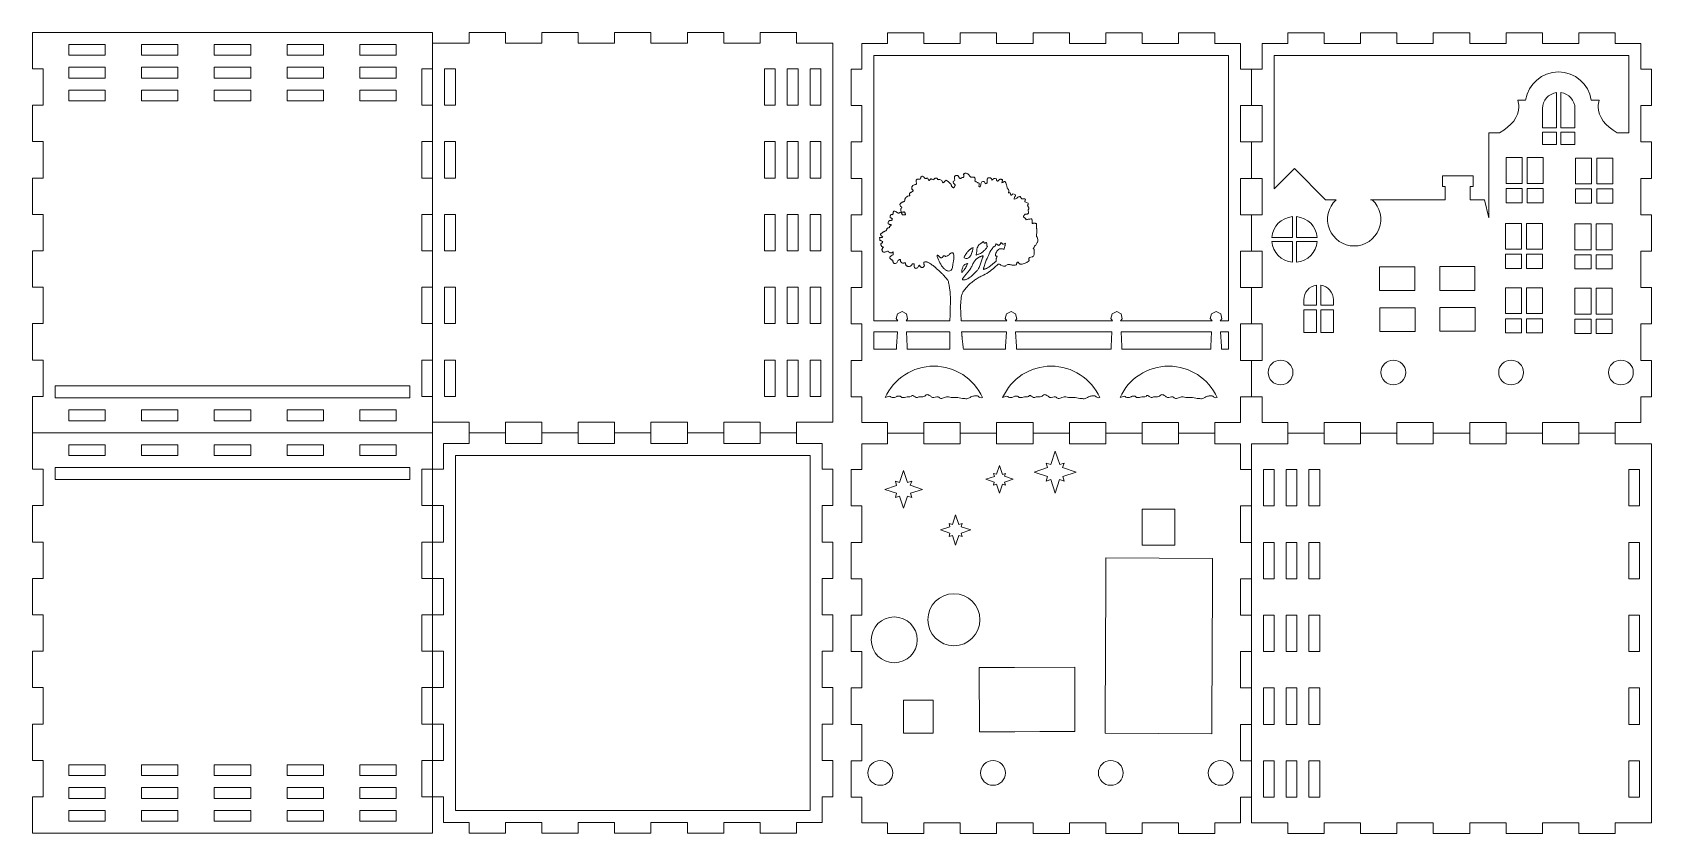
# Model space of a CAD drawing. Header units: centimetres. Extents: x -20.3 to 20.1, y -6 to 14.
import ezdxf

# ---------------------------------------------------------------- set-up
doc = ezdxf.new("R2010")
doc.units = ezdxf.units.CM
doc.header["$MEASUREMENT"] = 0
doc.layers.add('layer 1', color=7, linetype='Continuous')

msp = doc.modelspace()

# ---------------------------------------------------------------- linework, layer by layer
at = {"layer": 'layer 1', "color": 5, "lineweight": 9}
for points in [[(-10.307, 14.02303), (-10.307, 14.02303), (-20.307, 14.02303), (-20.307, 14.02303)], [(-20.307, 14.02303), (-20.307, 14.02303), (-20.307, 13.11394), (-20.307, 13.11394)], [(-10.307, 14.02303), (-10.307, 14.02303), (-10.307, 4.02303), (-10.307, 4.02303)], [(-8.48882, 14.02303), (-8.48882, 14.02303), (-9.39791, 14.02303), (-9.39791, 14.02303)], [(-9.39791, 14.02303), (-9.39791, 14.02303), (-9.39791, 13.75303), (-9.39791, 13.75303)], [(-8.48882, 13.75303), (-8.48882, 13.75303), (-8.48882, 14.02303), (-8.48882, 14.02303)], [(-6.67064, 14.02303), (-6.67064, 14.02303), (-7.57973, 14.02303), (-7.57973, 14.02303)], [(-7.57973, 14.02303), (-7.57973, 14.02303), (-7.57973, 13.75303), (-7.57973, 13.75303)], [(-6.67064, 13.75303), (-6.67064, 13.75303), (-6.67064, 14.02303), (-6.67064, 14.02303)], [(-4.85245, 14.02303), (-4.85245, 14.02303), (-5.76155, 14.02303), (-5.76155, 14.02303)], [(-5.76155, 14.02303), (-5.76155, 14.02303), (-5.76155, 13.75303), (-5.76155, 13.75303)], [(-4.85245, 13.75303), (-4.85245, 13.75303), (-4.85245, 14.02303), (-4.85245, 14.02303)], [(-3.03427, 14.02303), (-3.03427, 14.02303), (-3.94336, 14.02303), (-3.94336, 14.02303)], [(-3.94336, 14.02303), (-3.94336, 14.02303), (-3.94336, 13.75303), (-3.94336, 13.75303)], [(-3.03427, 13.75303), (-3.03427, 13.75303), (-3.03427, 14.02303), (-3.03427, 14.02303)], [(-1.21609, 14.02303), (-1.21609, 14.02303), (-2.12518, 14.02303), (-2.12518, 14.02303)], [(-2.12518, 14.02303), (-2.12518, 14.02303), (-2.12518, 13.75303), (-2.12518, 13.75303)], [(-1.21609, 13.75303), (-1.21609, 13.75303), (-1.21609, 14.02303), (-1.21609, 14.02303)], [(1.9653, 14.01391), (1.9653, 14.01391), (1.05621, 14.01391), (1.05621, 14.01391)], [(1.05621, 14.01391), (1.05621, 14.01391), (1.05621, 13.74391), (1.05621, 13.74391)], [(1.9653, 13.74391), (1.9653, 13.74391), (1.9653, 14.01391), (1.9653, 14.01391)], [(3.78348, 14.01391), (3.78348, 14.01391), (2.87439, 14.01391), (2.87439, 14.01391)], [(2.87439, 14.01391), (2.87439, 14.01391), (2.87439, 13.74391), (2.87439, 13.74391)], [(3.78348, 13.74391), (3.78348, 13.74391), (3.78348, 14.01391), (3.78348, 14.01391)], [(5.60167, 14.01391), (5.60167, 14.01391), (4.69257, 14.01391), (4.69257, 14.01391)], [(4.69257, 14.01391), (4.69257, 14.01391), (4.69257, 13.74391), (4.69257, 13.74391)], [(5.60167, 13.74391), (5.60167, 13.74391), (5.60167, 14.01391), (5.60167, 14.01391)], [(7.41985, 14.01391), (7.41985, 14.01391), (6.51076, 14.01391), (6.51076, 14.01391)], [(6.51076, 14.01391), (6.51076, 14.01391), (6.51076, 13.74391), (6.51076, 13.74391)], [(7.41985, 13.74391), (7.41985, 13.74391), (7.41985, 14.01391), (7.41985, 14.01391)], [(9.23803, 14.01391), (9.23803, 14.01391), (8.32894, 14.01391), (8.32894, 14.01391)], [(8.32894, 14.01391), (8.32894, 14.01391), (8.32894, 13.74391), (8.32894, 13.74391)], [(9.23803, 13.74391), (9.23803, 13.74391), (9.23803, 14.01391), (9.23803, 14.01391)], [(11.9653, 14.01391), (11.9653, 14.01391), (11.05621, 14.01391), (11.05621, 14.01391)], [(11.05621, 14.01391), (11.05621, 14.01391), (11.05621, 13.74391), (11.05621, 13.74391)], [(11.9653, 13.74391), (11.9653, 13.74391), (11.9653, 14.01391), (11.9653, 14.01391)], [(13.78348, 14.01391), (13.78348, 14.01391), (12.87439, 14.01391), (12.87439, 14.01391)], [(12.87439, 14.01391), (12.87439, 14.01391), (12.87439, 13.74391), (12.87439, 13.74391)], [(13.78348, 13.74391), (13.78348, 13.74391), (13.78348, 14.01391), (13.78348, 14.01391)], [(15.60167, 14.01391), (15.60167, 14.01391), (14.69257, 14.01391), (14.69257, 14.01391)], [(14.69257, 14.01391), (14.69257, 14.01391), (14.69257, 13.74391), (14.69257, 13.74391)], [(15.60167, 13.74391), (15.60167, 13.74391), (15.60167, 14.01391), (15.60167, 14.01391)], [(17.41985, 14.01391), (17.41985, 14.01391), (16.51076, 14.01391), (16.51076, 14.01391)], [(16.51076, 14.01391), (16.51076, 14.01391), (16.51076, 13.74391), (16.51076, 13.74391)], [(17.41985, 13.74391), (17.41985, 13.74391), (17.41985, 14.01391), (17.41985, 14.01391)], [(19.23803, 14.01391), (19.23803, 14.01391), (18.32894, 14.01391), (18.32894, 14.01391)], [(18.32894, 14.01391), (18.32894, 14.01391), (18.32894, 13.74391), (18.32894, 13.74391)], [(19.23803, 13.74391), (19.23803, 13.74391), (19.23803, 14.01391), (19.23803, 14.01391)], [(-19.39791, 13.45303), (-19.39791, 13.45303), (-19.39791, 13.72303), (-19.39791, 13.72303)], [(-19.39791, 13.72303), (-19.39791, 13.72303), (-18.48882, 13.72303), (-18.48882, 13.72303)], [(-18.48882, 13.45303), (-18.48882, 13.45303), (-19.39791, 13.45303), (-19.39791, 13.45303)], [(-18.48882, 13.72303), (-18.48882, 13.72303), (-18.48882, 13.45303), (-18.48882, 13.45303)], [(-17.57973, 13.45303), (-17.57973, 13.45303), (-17.57973, 13.72303), (-17.57973, 13.72303)], [(-17.57973, 13.72303), (-17.57973, 13.72303), (-16.67064, 13.72303), (-16.67064, 13.72303)], [(-16.67064, 13.45303), (-16.67064, 13.45303), (-17.57973, 13.45303), (-17.57973, 13.45303)], [(-16.67064, 13.72303), (-16.67064, 13.72303), (-16.67064, 13.45303), (-16.67064, 13.45303)], [(-15.76155, 13.45303), (-15.76155, 13.45303), (-15.76155, 13.72303), (-15.76155, 13.72303)], [(-15.76155, 13.72303), (-15.76155, 13.72303), (-14.85245, 13.72303), (-14.85245, 13.72303)], [(-14.85245, 13.45303), (-14.85245, 13.45303), (-15.76155, 13.45303), (-15.76155, 13.45303)], [(-14.85245, 13.72303), (-14.85245, 13.72303), (-14.85245, 13.45303), (-14.85245, 13.45303)], [(-13.94336, 13.45303), (-13.94336, 13.45303), (-13.94336, 13.72303), (-13.94336, 13.72303)], [(-13.94336, 13.72303), (-13.94336, 13.72303), (-13.03427, 13.72303), (-13.03427, 13.72303)], [(-13.03427, 13.45303), (-13.03427, 13.45303), (-13.94336, 13.45303), (-13.94336, 13.45303)], [(-13.03427, 13.72303), (-13.03427, 13.72303), (-13.03427, 13.45303), (-13.03427, 13.45303)], [(-12.12518, 13.45303), (-12.12518, 13.45303), (-12.12518, 13.72303), (-12.12518, 13.72303)], [(-12.12518, 13.72303), (-12.12518, 13.72303), (-11.21609, 13.72303), (-11.21609, 13.72303)], [(-11.21609, 13.45303), (-11.21609, 13.45303), (-12.12518, 13.45303), (-12.12518, 13.45303)], [(-11.21609, 13.72303), (-11.21609, 13.72303), (-11.21609, 13.45303), (-11.21609, 13.45303)], [(-9.39791, 13.75303), (-9.39791, 13.75303), (-10.307, 13.75303), (-10.307, 13.75303)], [(-7.57973, 13.75303), (-7.57973, 13.75303), (-8.48882, 13.75303), (-8.48882, 13.75303)], [(-5.76155, 13.75303), (-5.76155, 13.75303), (-6.67064, 13.75303), (-6.67064, 13.75303)], [(-3.94336, 13.75303), (-3.94336, 13.75303), (-4.85245, 13.75303), (-4.85245, 13.75303)], [(-2.12518, 13.75303), (-2.12518, 13.75303), (-3.03427, 13.75303), (-3.03427, 13.75303)], [(-0.307, 13.75303), (-0.307, 13.75303), (-1.21609, 13.75303), (-1.21609, 13.75303)], [(-0.307, 4.29303), (-0.307, 4.29303), (-0.307, 13.75303), (-0.307, 13.75303)], [(1.05621, 13.74391), (1.05621, 13.74391), (0.41712, 13.74391), (0.41712, 13.74391)], [(0.41712, 13.74391), (0.41712, 13.74391), (0.41712, 13.10482), (0.41712, 13.10482)], [(0.71713, 13.44391), (0.71713, 13.44391), (9.57711, 13.44391), (9.57711, 13.44391)], [(0.71713, 13.44391), (0.71713, 13.44391), (0.71713, 6.8205), (0.71713, 6.8205)], [(2.87439, 13.74391), (2.87439, 13.74391), (1.9653, 13.74391), (1.9653, 13.74391)], [(4.69257, 13.74391), (4.69257, 13.74391), (3.78348, 13.74391), (3.78348, 13.74391)], [(6.51076, 13.74391), (6.51076, 13.74391), (5.60167, 13.74391), (5.60167, 13.74391)], [(8.32894, 13.74391), (8.32894, 13.74391), (7.41985, 13.74391), (7.41985, 13.74391)], [(9.87712, 13.74391), (9.87712, 13.74391), (9.23803, 13.74391), (9.23803, 13.74391)], [(9.57711, 6.8205), (9.57711, 6.8205), (9.57711, 13.44391), (9.57711, 13.44391)], [(9.87712, 13.10482), (9.87712, 13.10482), (9.87712, 13.74391), (9.87712, 13.74391)], [(11.05621, 13.74391), (11.05621, 13.74391), (10.41712, 13.74391), (10.41712, 13.74391)], [(10.41712, 13.74391), (10.41712, 13.74391), (10.41712, 13.10482), (10.41712, 13.10482)], [(10.71713, 13.4439), (10.71713, 13.4439), (19.57711, 13.4439), (19.57711, 13.4439)], [(10.71713, 10.11254), (10.71713, 10.11254), (10.71713, 13.4439), (10.71713, 13.4439)], [(12.87439, 13.74391), (12.87439, 13.74391), (11.9653, 13.74391), (11.9653, 13.74391)], [(14.69257, 13.74391), (14.69257, 13.74391), (13.78348, 13.74391), (13.78348, 13.74391)], [(16.51076, 13.74391), (16.51076, 13.74391), (15.60167, 13.74391), (15.60167, 13.74391)], [(18.32894, 13.74391), (18.32894, 13.74391), (17.41985, 13.74391), (17.41985, 13.74391)], [(19.87712, 13.74391), (19.87712, 13.74391), (19.23803, 13.74391), (19.23803, 13.74391)], [(19.57711, 13.4439), (19.57711, 13.4439), (19.57711, 11.51246), (19.57711, 11.51246)], [(19.87712, 13.10482), (19.87712, 13.10482), (19.87712, 13.74391), (19.87712, 13.74391)], [(-20.307, 13.11394), (-20.307, 13.11394), (-20.037, 13.11394), (-20.037, 13.11394)], [(-20.037, 13.11394), (-20.037, 13.11394), (-20.037, 12.20485), (-20.037, 12.20485)], [(-19.39791, 12.88303), (-19.39791, 12.88303), (-19.39791, 13.15303), (-19.39791, 13.15303)], [(-19.39791, 13.15303), (-19.39791, 13.15303), (-18.48882, 13.15303), (-18.48882, 13.15303)], [(-18.48882, 13.15303), (-18.48882, 13.15303), (-18.48882, 12.88303), (-18.48882, 12.88303)], [(-17.57973, 12.88303), (-17.57973, 12.88303), (-17.57973, 13.15303), (-17.57973, 13.15303)], [(-17.57973, 13.15303), (-17.57973, 13.15303), (-16.67064, 13.15303), (-16.67064, 13.15303)], [(-16.67064, 13.15303), (-16.67064, 13.15303), (-16.67064, 12.88303), (-16.67064, 12.88303)], [(-15.76155, 12.88303), (-15.76155, 12.88303), (-15.76155, 13.15303), (-15.76155, 13.15303)], [(-15.76155, 13.15303), (-15.76155, 13.15303), (-14.85245, 13.15303), (-14.85245, 13.15303)], [(-14.85245, 13.15303), (-14.85245, 13.15303), (-14.85245, 12.88303), (-14.85245, 12.88303)], [(-13.94336, 12.88303), (-13.94336, 12.88303), (-13.94336, 13.15303), (-13.94336, 13.15303)], [(-13.94336, 13.15303), (-13.94336, 13.15303), (-13.03427, 13.15303), (-13.03427, 13.15303)], [(-13.03427, 13.15303), (-13.03427, 13.15303), (-13.03427, 12.88303), (-13.03427, 12.88303)], [(-12.12518, 12.88303), (-12.12518, 12.88303), (-12.12518, 13.15303), (-12.12518, 13.15303)], [(-12.12518, 13.15303), (-12.12518, 13.15303), (-11.21609, 13.15303), (-11.21609, 13.15303)], [(-11.21609, 13.15303), (-11.21609, 13.15303), (-11.21609, 12.88303), (-11.21609, 12.88303)], [(-10.577, 12.20485), (-10.577, 12.20485), (-10.577, 13.11394), (-10.577, 13.11394)], [(-10.577, 13.11394), (-10.577, 13.11394), (-10.307, 13.11394), (-10.307, 13.11394)], [(-10.007, 13.11394), (-10.007, 13.11394), (-10.007, 12.20485), (-10.007, 12.20485)], [(-9.737, 13.11394), (-9.737, 13.11394), (-10.007, 13.11394), (-10.007, 13.11394)], [(-9.737, 12.20485), (-9.737, 12.20485), (-9.737, 13.11394), (-9.737, 13.11394)], [(-2.017, 12.20485), (-2.017, 12.20485), (-2.017, 13.11394), (-2.017, 13.11394)], [(-2.017, 13.11394), (-2.017, 13.11394), (-1.747, 13.11394), (-1.747, 13.11394)], [(-1.747, 13.11394), (-1.747, 13.11394), (-1.747, 12.20485), (-1.747, 12.20485)], [(-1.447, 12.20485), (-1.447, 12.20485), (-1.447, 13.11394), (-1.447, 13.11394)], [(-1.447, 13.11394), (-1.447, 13.11394), (-1.177, 13.11394), (-1.177, 13.11394)], [(-1.177, 13.11394), (-1.177, 13.11394), (-1.177, 12.20485), (-1.177, 12.20485)], [(-0.877, 12.20485), (-0.877, 12.20485), (-0.877, 13.11394), (-0.877, 13.11394)], [(-0.877, 13.11394), (-0.877, 13.11394), (-0.607, 13.11394), (-0.607, 13.11394)], [(-0.607, 13.11394), (-0.607, 13.11394), (-0.607, 12.20485), (-0.607, 12.20485)], [(0.41712, 13.10482), (0.41712, 13.10482), (0.14712, 13.10482), (0.14712, 13.10482)], [(0.14712, 13.10482), (0.14712, 13.10482), (0.14712, 12.19573), (0.14712, 12.19573)], [(10.14712, 13.10482), (10.14712, 13.10482), (9.87712, 13.10482), (9.87712, 13.10482)], [(10.14712, 12.19573), (10.14712, 12.19573), (10.14712, 13.10482), (10.14712, 13.10482)], [(10.41712, 13.10482), (10.41712, 13.10482), (10.14712, 13.10482), (10.14712, 13.10482)], [(17.52492, 12.98208), (17.52492, 12.98208), (17.39388, 12.91858), (17.39388, 12.91858)], [(17.6676, 13.02201), (17.6676, 13.02201), (17.52492, 12.98208), (17.52492, 12.98208)], [(17.81947, 13.03586), (17.81947, 13.03586), (17.6676, 13.02201), (17.6676, 13.02201)], [(17.97135, 13.02201), (17.97135, 13.02201), (17.81947, 13.03586), (17.81947, 13.03586)], [(18.11403, 12.98208), (18.11403, 12.98208), (17.97135, 13.02201), (17.97135, 13.02201)], [(18.24506, 12.91858), (18.24506, 12.91858), (18.11403, 12.98208), (18.11403, 12.98208)], [(20.14712, 13.10482), (20.14712, 13.10482), (19.87712, 13.10482), (19.87712, 13.10482)], [(20.14712, 12.19573), (20.14712, 12.19573), (20.14712, 13.10482), (20.14712, 13.10482)], [(-18.48882, 12.88303), (-18.48882, 12.88303), (-19.39791, 12.88303), (-19.39791, 12.88303)], [(-19.39791, 12.31303), (-19.39791, 12.31303), (-19.39791, 12.58303), (-19.39791, 12.58303)], [(-19.39791, 12.58303), (-19.39791, 12.58303), (-18.48882, 12.58303), (-18.48882, 12.58303)], [(-18.48882, 12.58303), (-18.48882, 12.58303), (-18.48882, 12.31303), (-18.48882, 12.31303)], [(-16.67064, 12.88303), (-16.67064, 12.88303), (-17.57973, 12.88303), (-17.57973, 12.88303)], [(-17.57973, 12.31303), (-17.57973, 12.31303), (-17.57973, 12.58303), (-17.57973, 12.58303)], [(-17.57973, 12.58303), (-17.57973, 12.58303), (-16.67064, 12.58303), (-16.67064, 12.58303)], [(-16.67064, 12.58303), (-16.67064, 12.58303), (-16.67064, 12.31303), (-16.67064, 12.31303)], [(-14.85245, 12.88303), (-14.85245, 12.88303), (-15.76155, 12.88303), (-15.76155, 12.88303)], [(-15.76155, 12.31303), (-15.76155, 12.31303), (-15.76155, 12.58303), (-15.76155, 12.58303)], [(-15.76155, 12.58303), (-15.76155, 12.58303), (-14.85245, 12.58303), (-14.85245, 12.58303)], [(-14.85245, 12.58303), (-14.85245, 12.58303), (-14.85245, 12.31303), (-14.85245, 12.31303)], [(-13.03427, 12.88303), (-13.03427, 12.88303), (-13.94336, 12.88303), (-13.94336, 12.88303)], [(-13.94336, 12.31303), (-13.94336, 12.31303), (-13.94336, 12.58303), (-13.94336, 12.58303)], [(-13.94336, 12.58303), (-13.94336, 12.58303), (-13.03427, 12.58303), (-13.03427, 12.58303)], [(-13.03427, 12.58303), (-13.03427, 12.58303), (-13.03427, 12.31303), (-13.03427, 12.31303)], [(-11.21609, 12.88303), (-11.21609, 12.88303), (-12.12518, 12.88303), (-12.12518, 12.88303)], [(-12.12518, 12.31303), (-12.12518, 12.31303), (-12.12518, 12.58303), (-12.12518, 12.58303)], [(-12.12518, 12.58303), (-12.12518, 12.58303), (-11.21609, 12.58303), (-11.21609, 12.58303)], [(-11.21609, 12.58303), (-11.21609, 12.58303), (-11.21609, 12.31303), (-11.21609, 12.31303)], [(17.09506, 12.61129), (17.09506, 12.61129), (17.03504, 12.47819), (17.03504, 12.47819)], [(17.17651, 12.7307), (17.17651, 12.7307), (17.09506, 12.61129), (17.09506, 12.61129)], [(17.27693, 12.83396), (17.27693, 12.83396), (17.17651, 12.7307), (17.17651, 12.7307)], [(17.39388, 12.91858), (17.39388, 12.91858), (17.27693, 12.83396), (17.27693, 12.83396)], [(18.36202, 12.83396), (18.36202, 12.83396), (18.24506, 12.91858), (18.24506, 12.91858)], [(18.46244, 12.7307), (18.46244, 12.7307), (18.36202, 12.83396), (18.36202, 12.83396)], [(18.54389, 12.61129), (18.54389, 12.61129), (18.46244, 12.7307), (18.46244, 12.7307)], [(18.60391, 12.47819), (18.60391, 12.47819), (18.54389, 12.61129), (18.54389, 12.61129)], [(-20.037, 12.20485), (-20.037, 12.20485), (-20.307, 12.20485), (-20.307, 12.20485)], [(-20.307, 12.20485), (-20.307, 12.20485), (-20.307, 11.29576), (-20.307, 11.29576)], [(-18.48882, 12.31303), (-18.48882, 12.31303), (-19.39791, 12.31303), (-19.39791, 12.31303)], [(-16.67064, 12.31303), (-16.67064, 12.31303), (-17.57973, 12.31303), (-17.57973, 12.31303)], [(-14.85245, 12.31303), (-14.85245, 12.31303), (-15.76155, 12.31303), (-15.76155, 12.31303)], [(-13.03427, 12.31303), (-13.03427, 12.31303), (-13.94336, 12.31303), (-13.94336, 12.31303)], [(-11.21609, 12.31303), (-11.21609, 12.31303), (-12.12518, 12.31303), (-12.12518, 12.31303)], [(-10.307, 12.20485), (-10.307, 12.20485), (-10.577, 12.20485), (-10.577, 12.20485)], [(-10.007, 12.20485), (-10.007, 12.20485), (-9.737, 12.20485), (-9.737, 12.20485)], [(-1.747, 12.20485), (-1.747, 12.20485), (-2.017, 12.20485), (-2.017, 12.20485)], [(-1.177, 12.20485), (-1.177, 12.20485), (-1.447, 12.20485), (-1.447, 12.20485)], [(-0.607, 12.20485), (-0.607, 12.20485), (-0.877, 12.20485), (-0.877, 12.20485)], [(0.14712, 12.19573), (0.14712, 12.19573), (0.41712, 12.19573), (0.41712, 12.19573)], [(0.41712, 12.19573), (0.41712, 12.19573), (0.41712, 11.28664), (0.41712, 11.28664)], [(9.87712, 11.28664), (9.87712, 11.28664), (9.87712, 12.19573), (9.87712, 12.19573)], [(9.87712, 12.19573), (9.87712, 12.19573), (10.14712, 12.19573), (10.14712, 12.19573)], [(10.14712, 12.19573), (10.14712, 12.19573), (10.41712, 12.19573), (10.41712, 12.19573)], [(10.41712, 12.19573), (10.41712, 12.19573), (10.41712, 11.28664), (10.41712, 11.28664)], [(16.99888, 12.33389), (16.99888, 12.33389), (16.80188, 12.33389), (16.80188, 12.33389)], [(16.80188, 12.33389), (16.80188, 12.33389), (16.81406, 12.29264), (16.81406, 12.29264)], [(16.81406, 12.29264), (16.81406, 12.29264), (16.82297, 12.25084), (16.82297, 12.25084)], [(16.8303, 12.16581), (16.8303, 12.16581), (16.82179, 12.07275), (16.82179, 12.07275)], [(16.82297, 12.25084), (16.82297, 12.25084), (16.82845, 12.20857), (16.82845, 12.20857)], [(16.82845, 12.20857), (16.82845, 12.20857), (16.8303, 12.16581), (16.8303, 12.16581)], [(17.03504, 12.47819), (17.03504, 12.47819), (16.99888, 12.33389), (16.99888, 12.33389)], [(17.42315, 12.11965), (17.42315, 12.11965), (17.43006, 12.19443), (17.43006, 12.19443)], [(17.43006, 12.19443), (17.43006, 12.19443), (17.44995, 12.26461), (17.44995, 12.26461)], [(17.44995, 12.26461), (17.44995, 12.26461), (17.48159, 12.32894), (17.48159, 12.32894)], [(17.48159, 12.32894), (17.48159, 12.32894), (17.52371, 12.38622), (17.52371, 12.38622)], [(17.52371, 12.38622), (17.52371, 12.38622), (17.57507, 12.43517), (17.57507, 12.43517)], [(17.57507, 12.43517), (17.57507, 12.43517), (17.6344, 12.47457), (17.6344, 12.47457)], [(17.6344, 12.47457), (17.6344, 12.47457), (17.70047, 12.50318), (17.70047, 12.50318)], [(17.70047, 12.50318), (17.70047, 12.50318), (17.77201, 12.51978), (17.77201, 12.51978)], [(17.77201, 12.51978), (17.77201, 12.51978), (17.77201, 11.6407), (17.77201, 11.6407)], [(17.88307, 11.6407), (17.88307, 11.6407), (17.88307, 12.51978), (17.88307, 12.51978)], [(17.88307, 12.51978), (17.88307, 12.51978), (17.95462, 12.50318), (17.95462, 12.50318)], [(17.95462, 12.50318), (17.95462, 12.50318), (18.02069, 12.47457), (18.02069, 12.47457)], [(18.02069, 12.47457), (18.02069, 12.47457), (18.08002, 12.43516), (18.08002, 12.43516)], [(18.08002, 12.43516), (18.08002, 12.43516), (18.13138, 12.3862), (18.13138, 12.3862)], [(18.13138, 12.3862), (18.13138, 12.3862), (18.17349, 12.32894), (18.17349, 12.32894)], [(18.17349, 12.32894), (18.17349, 12.32894), (18.20512, 12.26459), (18.20512, 12.26459)], [(18.20512, 12.26459), (18.20512, 12.26459), (18.22501, 12.19443), (18.22501, 12.19443)], [(18.22501, 12.19443), (18.22501, 12.19443), (18.23193, 12.11965), (18.23193, 12.11965)], [(18.64007, 12.33389), (18.64007, 12.33389), (18.60391, 12.47819), (18.60391, 12.47819)], [(18.83706, 12.33389), (18.83706, 12.33389), (18.64007, 12.33389), (18.64007, 12.33389)], [(18.80865, 12.16581), (18.80865, 12.16581), (18.8105, 12.20857), (18.8105, 12.20857)], [(18.81716, 12.07275), (18.81716, 12.07275), (18.80865, 12.16581), (18.80865, 12.16581)], [(18.8105, 12.20857), (18.8105, 12.20857), (18.81598, 12.25084), (18.81598, 12.25084)], [(18.81598, 12.25084), (18.81598, 12.25084), (18.82489, 12.29264), (18.82489, 12.29264)], [(18.82489, 12.29264), (18.82489, 12.29264), (18.83706, 12.33389), (18.83706, 12.33389)], [(19.87712, 11.28664), (19.87712, 11.28664), (19.87712, 12.19573), (19.87712, 12.19573)], [(19.87712, 12.19573), (19.87712, 12.19573), (20.14712, 12.19573), (20.14712, 12.19573)], [(16.70117, 11.81007), (16.70117, 11.81007), (16.63214, 11.72963), (16.63214, 11.72963)], [(16.75637, 11.8944), (16.75637, 11.8944), (16.70117, 11.81007), (16.70117, 11.81007)], [(16.79687, 11.98211), (16.79687, 11.98211), (16.75637, 11.8944), (16.75637, 11.8944)], [(16.82179, 12.07275), (16.82179, 12.07275), (16.79687, 11.98211), (16.79687, 11.98211)], [(17.42315, 11.6407), (17.42315, 11.6407), (17.42315, 12.11965), (17.42315, 12.11965)], [(18.23193, 12.11965), (18.23193, 12.11965), (18.23193, 11.6407), (18.23193, 11.6407)], [(18.84208, 11.98211), (18.84208, 11.98211), (18.81716, 12.07275), (18.81716, 12.07275)], [(18.88258, 11.8944), (18.88258, 11.8944), (18.84208, 11.98211), (18.84208, 11.98211)], [(18.93777, 11.81007), (18.93777, 11.81007), (18.88258, 11.8944), (18.88258, 11.8944)], [(19.0068, 11.72963), (19.0068, 11.72963), (18.93777, 11.81007), (18.93777, 11.81007)], [(16.07799, 11.51246), (16.07799, 11.51246), (16.07799, 9.38953), (16.07799, 9.38953)], [(16.35065, 11.51246), (16.35065, 11.51246), (16.07799, 11.51246), (16.07799, 11.51246)], [(16.45602, 11.58234), (16.45602, 11.58234), (16.35065, 11.51647), (16.35065, 11.51647)], [(16.35065, 11.51647), (16.35065, 11.51647), (16.35065, 11.51246), (16.35065, 11.51246)], [(16.55013, 11.65355), (16.55013, 11.65355), (16.45602, 11.58234), (16.45602, 11.58234)], [(16.63214, 11.72963), (16.63214, 11.72963), (16.55013, 11.65355), (16.55013, 11.65355)], [(17.77201, 11.6407), (17.77201, 11.6407), (17.42315, 11.6407), (17.42315, 11.6407)], [(17.42315, 11.52965), (17.42315, 11.52965), (17.77201, 11.52965), (17.77201, 11.52965)], [(17.42315, 11.22078), (17.42315, 11.22078), (17.42315, 11.52965), (17.42315, 11.52965)], [(17.77201, 11.52965), (17.77201, 11.52965), (17.77201, 11.22078), (17.77201, 11.22078)], [(18.23193, 11.6407), (18.23193, 11.6407), (17.88307, 11.6407), (17.88307, 11.6407)], [(17.88307, 11.52965), (17.88307, 11.52965), (18.23193, 11.52965), (18.23193, 11.52965)], [(17.88307, 11.22078), (17.88307, 11.22078), (17.88307, 11.52965), (17.88307, 11.52965)], [(18.23193, 11.52965), (18.23193, 11.52965), (18.23193, 11.22078), (18.23193, 11.22078)], [(19.08882, 11.65355), (19.08882, 11.65355), (19.0068, 11.72963), (19.0068, 11.72963)], [(19.18293, 11.58234), (19.18293, 11.58234), (19.08882, 11.65355), (19.08882, 11.65355)], [(19.28829, 11.51647), (19.28829, 11.51647), (19.18293, 11.58234), (19.18293, 11.58234)], [(19.28829, 11.51246), (19.28829, 11.51246), (19.28829, 11.51647), (19.28829, 11.51647)], [(19.57711, 11.51246), (19.57711, 11.51246), (19.28829, 11.51246), (19.28829, 11.51246)], [(-20.307, 11.29576), (-20.307, 11.29576), (-20.037, 11.29576), (-20.037, 11.29576)], [(-20.037, 11.29576), (-20.037, 11.29576), (-20.037, 10.38667), (-20.037, 10.38667)], [(-10.577, 10.38667), (-10.577, 10.38667), (-10.577, 11.29576), (-10.577, 11.29576)], [(-10.577, 11.29576), (-10.577, 11.29576), (-10.307, 11.29576), (-10.307, 11.29576)], [(-10.007, 11.29576), (-10.007, 11.29576), (-10.007, 10.38667), (-10.007, 10.38667)], [(-9.737, 11.29576), (-9.737, 11.29576), (-10.007, 11.29576), (-10.007, 11.29576)], [(-9.737, 10.38667), (-9.737, 10.38667), (-9.737, 11.29576), (-9.737, 11.29576)], [(-2.017, 10.38667), (-2.017, 10.38667), (-2.017, 11.29576), (-2.017, 11.29576)], [(-2.017, 11.29576), (-2.017, 11.29576), (-1.747, 11.29576), (-1.747, 11.29576)], [(-1.747, 11.29576), (-1.747, 11.29576), (-1.747, 10.38667), (-1.747, 10.38667)], [(-1.447, 10.38667), (-1.447, 10.38667), (-1.447, 11.29576), (-1.447, 11.29576)], [(-1.447, 11.29576), (-1.447, 11.29576), (-1.177, 11.29576), (-1.177, 11.29576)], [(-1.177, 11.29576), (-1.177, 11.29576), (-1.177, 10.38667), (-1.177, 10.38667)], [(-0.877, 10.38667), (-0.877, 10.38667), (-0.877, 11.29576), (-0.877, 11.29576)], [(-0.877, 11.29576), (-0.877, 11.29576), (-0.607, 11.29576), (-0.607, 11.29576)], [(-0.607, 11.29576), (-0.607, 11.29576), (-0.607, 10.38667), (-0.607, 10.38667)], [(0.41712, 11.28664), (0.41712, 11.28664), (0.14712, 11.28664), (0.14712, 11.28664)], [(0.14712, 11.28664), (0.14712, 11.28664), (0.14712, 10.37755), (0.14712, 10.37755)], [(10.14712, 11.28664), (10.14712, 11.28664), (9.87712, 11.28664), (9.87712, 11.28664)], [(10.14712, 10.37755), (10.14712, 10.37755), (10.14712, 11.28664), (10.14712, 11.28664)], [(10.41712, 11.28664), (10.41712, 11.28664), (10.14712, 11.28664), (10.14712, 11.28664)], [(17.77201, 11.22078), (17.77201, 11.22078), (17.42315, 11.22078), (17.42315, 11.22078)], [(18.23193, 11.22078), (18.23193, 11.22078), (17.88307, 11.22078), (17.88307, 11.22078)], [(20.14712, 11.28664), (20.14712, 11.28664), (19.87712, 11.28664), (19.87712, 11.28664)], [(20.14712, 10.37755), (20.14712, 10.37755), (20.14712, 11.28664), (20.14712, 11.28664)], [(11.22508, 10.6205), (11.22508, 10.6205), (10.71713, 10.11254), (10.71713, 10.11254)], [(11.22508, 10.6205), (11.22508, 10.6205), (12.00164, 9.84394), (12.00164, 9.84394)], [(16.51032, 10.25228), (16.51032, 10.25228), (16.51032, 10.8973), (16.51032, 10.8973)], [(16.51032, 10.8973), (16.51032, 10.8973), (16.91046, 10.8973), (16.91046, 10.8973)], [(16.91046, 10.8973), (16.91046, 10.8973), (16.91046, 10.25228), (16.91046, 10.25228)], [(17.03783, 10.25228), (17.03783, 10.25228), (17.03783, 10.8973), (17.03783, 10.8973)], [(17.03783, 10.8973), (17.03783, 10.8973), (17.43794, 10.8973), (17.43794, 10.8973)], [(17.43794, 10.8973), (17.43794, 10.8973), (17.43794, 10.25228), (17.43794, 10.25228)], [(18.24814, 10.23976), (18.24814, 10.23976), (18.24814, 10.88478), (18.24814, 10.88478)], [(18.24814, 10.88478), (18.24814, 10.88478), (18.64828, 10.88478), (18.64828, 10.88478)], [(18.64828, 10.88478), (18.64828, 10.88478), (18.64828, 10.23976), (18.64828, 10.23976)], [(18.77565, 10.23976), (18.77565, 10.23976), (18.77565, 10.88478), (18.77565, 10.88478)], [(18.77565, 10.88478), (18.77565, 10.88478), (19.17577, 10.88478), (19.17577, 10.88478)], [(19.17577, 10.88478), (19.17577, 10.88478), (19.17577, 10.23976), (19.17577, 10.23976)], [(-20.037, 10.38667), (-20.037, 10.38667), (-20.307, 10.38667), (-20.307, 10.38667)], [(-20.307, 10.38667), (-20.307, 10.38667), (-20.307, 9.47758), (-20.307, 9.47758)], [(-10.307, 10.38667), (-10.307, 10.38667), (-10.577, 10.38667), (-10.577, 10.38667)], [(-10.007, 10.38667), (-10.007, 10.38667), (-9.737, 10.38667), (-9.737, 10.38667)], [(-1.747, 10.38667), (-1.747, 10.38667), (-2.017, 10.38667), (-2.017, 10.38667)], [(-1.177, 10.38667), (-1.177, 10.38667), (-1.447, 10.38667), (-1.447, 10.38667)], [(-0.607, 10.38667), (-0.607, 10.38667), (-0.877, 10.38667), (-0.877, 10.38667)], [(0.14712, 10.37755), (0.14712, 10.37755), (0.41712, 10.37755), (0.41712, 10.37755)], [(0.41712, 10.37755), (0.41712, 10.37755), (0.41712, 9.46846), (0.41712, 9.46846)], [(1.66105, 10.12479), (1.66105, 10.12479), (1.66039, 10.11196), (1.66039, 10.11196)], [(1.66251, 10.13766), (1.66251, 10.13766), (1.66105, 10.12479), (1.66105, 10.12479)], [(1.66482, 10.15029), (1.66482, 10.15029), (1.66251, 10.13766), (1.66251, 10.13766)], [(1.66805, 10.16237), (1.66805, 10.16237), (1.66482, 10.15029), (1.66482, 10.15029)], [(1.67227, 10.1736), (1.67227, 10.1736), (1.66805, 10.16237), (1.66805, 10.16237)], [(1.67751, 10.1837), (1.67751, 10.1837), (1.67227, 10.1736), (1.67227, 10.1736)], [(1.68386, 10.19236), (1.68386, 10.19236), (1.67751, 10.1837), (1.67751, 10.1837)], [(1.69136, 10.19929), (1.69136, 10.19929), (1.68386, 10.19236), (1.68386, 10.19236)], [(1.7072, 10.20919), (1.7072, 10.20919), (1.69136, 10.19929), (1.69136, 10.19929)], [(1.72182, 10.21544), (1.72182, 10.21544), (1.7072, 10.20919), (1.7072, 10.20919)], [(1.73509, 10.21903), (1.73509, 10.21903), (1.72182, 10.21544), (1.72182, 10.21544)], [(1.74689, 10.22099), (1.74689, 10.22099), (1.73509, 10.21903), (1.73509, 10.21903)], [(1.75706, 10.2223), (1.75706, 10.2223), (1.74689, 10.22099), (1.74689, 10.22099)], [(1.76548, 10.22399), (1.76548, 10.22399), (1.75706, 10.2223), (1.75706, 10.2223)], [(1.77202, 10.22705), (1.77202, 10.22705), (1.76548, 10.22399), (1.76548, 10.22399)], [(1.77067, 10.3202), (1.77067, 10.3202), (1.76991, 10.30759), (1.76991, 10.30759)], [(1.76991, 10.30759), (1.76991, 10.30759), (1.77179, 10.29501), (1.77179, 10.29501)], [(1.77534, 10.33287), (1.77534, 10.33287), (1.77067, 10.3202), (1.77067, 10.3202)], [(1.77179, 10.29501), (1.77179, 10.29501), (1.77505, 10.28247), (1.77505, 10.28247)], [(1.77652, 10.2325), (1.77652, 10.2325), (1.77202, 10.22705), (1.77202, 10.22705)], [(1.77505, 10.28247), (1.77505, 10.28247), (1.77842, 10.26996), (1.77842, 10.26996)], [(1.78269, 10.34299), (1.78269, 10.34299), (1.77534, 10.33287), (1.77534, 10.33287)], [(1.78042, 10.24498), (1.78042, 10.24498), (1.77652, 10.2325), (1.77652, 10.2325)], [(1.77842, 10.26996), (1.77842, 10.26996), (1.78063, 10.25746), (1.78063, 10.25746)], [(1.78063, 10.25746), (1.78063, 10.25746), (1.78042, 10.24498), (1.78042, 10.24498)], [(1.7916, 10.35008), (1.7916, 10.35008), (1.78269, 10.34299), (1.78269, 10.34299)], [(1.80199, 10.35467), (1.80199, 10.35467), (1.7916, 10.35008), (1.7916, 10.35008)], [(1.81377, 10.35726), (1.81377, 10.35726), (1.80199, 10.35467), (1.80199, 10.35467)], [(1.82688, 10.35838), (1.82688, 10.35838), (1.81377, 10.35726), (1.81377, 10.35726)], [(1.84123, 10.35853), (1.84123, 10.35853), (1.82688, 10.35838), (1.82688, 10.35838)], [(1.85674, 10.35825), (1.85674, 10.35825), (1.84123, 10.35853), (1.84123, 10.35853)], [(1.87334, 10.35804), (1.87334, 10.35804), (1.85674, 10.35825), (1.85674, 10.35825)], [(1.8764, 10.36932), (1.8764, 10.36932), (1.87334, 10.35804), (1.87334, 10.35804)], [(1.88074, 10.38181), (1.88074, 10.38181), (1.8764, 10.36932), (1.8764, 10.36932)], [(1.88639, 10.39459), (1.88639, 10.39459), (1.88074, 10.38181), (1.88074, 10.38181)], [(1.89336, 10.40676), (1.89336, 10.40676), (1.88639, 10.39459), (1.88639, 10.39459)], [(1.90167, 10.41743), (1.90167, 10.41743), (1.89336, 10.40676), (1.89336, 10.40676)], [(1.91135, 10.4257), (1.91135, 10.4257), (1.90167, 10.41743), (1.90167, 10.41743)], [(1.92241, 10.43065), (1.92241, 10.43065), (1.91135, 10.4257), (1.91135, 10.4257)], [(1.93486, 10.4314), (1.93486, 10.4314), (1.92241, 10.43065), (1.92241, 10.43065)], [(1.95242, 10.42054), (1.95242, 10.42054), (1.93486, 10.4314), (1.93486, 10.4314)], [(1.96514, 10.40927), (1.96514, 10.40927), (1.95242, 10.42054), (1.95242, 10.42054)], [(1.9745, 10.39831), (1.9745, 10.39831), (1.96514, 10.40927), (1.96514, 10.40927)], [(1.98196, 10.38839), (1.98196, 10.38839), (1.9745, 10.39831), (1.9745, 10.39831)], [(1.98902, 10.38026), (1.98902, 10.38026), (1.98196, 10.38839), (1.98196, 10.38839)], [(1.99714, 10.37464), (1.99714, 10.37464), (1.98902, 10.38026), (1.98902, 10.38026)], [(2.00779, 10.37227), (2.00779, 10.37227), (1.99714, 10.37464), (1.99714, 10.37464)], [(2.02247, 10.37387), (2.02247, 10.37387), (2.00779, 10.37227), (2.00779, 10.37227)], [(2.02968, 10.37567), (2.02968, 10.37567), (2.02247, 10.37387), (2.02247, 10.37387)], [(2.0348, 10.37724), (2.0348, 10.37724), (2.02968, 10.37567), (2.02968, 10.37567)], [(2.03863, 10.37859), (2.03863, 10.37859), (2.0348, 10.37724), (2.0348, 10.37724)], [(2.042, 10.3797), (2.042, 10.3797), (2.03863, 10.37859), (2.03863, 10.37859)], [(2.04574, 10.38057), (2.04574, 10.38057), (2.042, 10.3797), (2.042, 10.3797)], [(2.05066, 10.38119), (2.05066, 10.38119), (2.04574, 10.38057), (2.04574, 10.38057)], [(2.0576, 10.38157), (2.0576, 10.38157), (2.05066, 10.38119), (2.05066, 10.38119)], [(2.06737, 10.3817), (2.06737, 10.3817), (2.0576, 10.38157), (2.0576, 10.38157)], [(2.07695, 10.35342), (2.07695, 10.35342), (2.06737, 10.3817), (2.06737, 10.3817)], [(2.07963, 10.34597), (2.07963, 10.34597), (2.07695, 10.35342), (2.07695, 10.35342)], [(2.08213, 10.33898), (2.08213, 10.33898), (2.07963, 10.34597), (2.07963, 10.34597)], [(2.08485, 10.33308), (2.08485, 10.33308), (2.08213, 10.33898), (2.08213, 10.33898)], [(2.08819, 10.32891), (2.08819, 10.32891), (2.08485, 10.33308), (2.08485, 10.33308)], [(2.09255, 10.32712), (2.09255, 10.32712), (2.08819, 10.32891), (2.08819, 10.32891)], [(2.09834, 10.32835), (2.09834, 10.32835), (2.09255, 10.32712), (2.09255, 10.32712)], [(2.10595, 10.33322), (2.10595, 10.33322), (2.09834, 10.32835), (2.09834, 10.32835)], [(2.11579, 10.34239), (2.11579, 10.34239), (2.10595, 10.33322), (2.10595, 10.33322)], [(2.12626, 10.35307), (2.12626, 10.35307), (2.11579, 10.34239), (2.11579, 10.34239)], [(2.13397, 10.3597), (2.13397, 10.3597), (2.12626, 10.35307), (2.12626, 10.35307)], [(2.14056, 10.3628), (2.14056, 10.3628), (2.13397, 10.3597), (2.13397, 10.3597)], [(2.14767, 10.3629), (2.14767, 10.3629), (2.14056, 10.3628), (2.14056, 10.3628)], [(2.15694, 10.36053), (2.15694, 10.36053), (2.14767, 10.3629), (2.14767, 10.3629)], [(2.17001, 10.35621), (2.17001, 10.35621), (2.15694, 10.36053), (2.15694, 10.36053)], [(2.18851, 10.35048), (2.18851, 10.35048), (2.17001, 10.35621), (2.17001, 10.35621)], [(2.21407, 10.34384), (2.21407, 10.34384), (2.18851, 10.35048), (2.18851, 10.35048)], [(2.21679, 10.35253), (2.21679, 10.35253), (2.21407, 10.34384), (2.21407, 10.34384)], [(2.22062, 10.36008), (2.22062, 10.36008), (2.21679, 10.35253), (2.21679, 10.35253)], [(2.22555, 10.3665), (2.22555, 10.3665), (2.22062, 10.36008), (2.22062, 10.36008)], [(2.23158, 10.37179), (2.23158, 10.37179), (2.22555, 10.3665), (2.22555, 10.3665)], [(2.2387, 10.37598), (2.2387, 10.37598), (2.23158, 10.37179), (2.23158, 10.37179)], [(2.24688, 10.37905), (2.24688, 10.37905), (2.2387, 10.37598), (2.2387, 10.37598)], [(2.25613, 10.38103), (2.25613, 10.38103), (2.24688, 10.37905), (2.24688, 10.37905)], [(2.26644, 10.38192), (2.26644, 10.38192), (2.25613, 10.38103), (2.25613, 10.38103)], [(2.27703, 10.38134), (2.27703, 10.38134), (2.26644, 10.38192), (2.26644, 10.38192)], [(2.286, 10.37907), (2.286, 10.37907), (2.27703, 10.38134), (2.27703, 10.38134)], [(2.29357, 10.37536), (2.29357, 10.37536), (2.286, 10.37907), (2.286, 10.37907)], [(2.29997, 10.37044), (2.29997, 10.37044), (2.29357, 10.37536), (2.29357, 10.37536)], [(2.30541, 10.36458), (2.30541, 10.36458), (2.29997, 10.37044), (2.29997, 10.37044)], [(2.31011, 10.35803), (2.31011, 10.35803), (2.30541, 10.36458), (2.30541, 10.36458)], [(2.3143, 10.35103), (2.3143, 10.35103), (2.31011, 10.35803), (2.31011, 10.35803)], [(2.31818, 10.34384), (2.31818, 10.34384), (2.3143, 10.35103), (2.3143, 10.35103)], [(2.32509, 10.34584), (2.32509, 10.34584), (2.31818, 10.34384), (2.31818, 10.34384)], [(2.33032, 10.34799), (2.33032, 10.34799), (2.32509, 10.34584), (2.32509, 10.34584)], [(2.33453, 10.35005), (2.33453, 10.35005), (2.33032, 10.34799), (2.33032, 10.34799)], [(2.33836, 10.35178), (2.33836, 10.35178), (2.33453, 10.35005), (2.33453, 10.35005)], [(2.34243, 10.35296), (2.34243, 10.35296), (2.33836, 10.35178), (2.33836, 10.35178)], [(2.34739, 10.35335), (2.34739, 10.35335), (2.34243, 10.35296), (2.34243, 10.35296)], [(2.35388, 10.35272), (2.35388, 10.35272), (2.34739, 10.35335), (2.34739, 10.35335)], [(2.36254, 10.35084), (2.36254, 10.35084), (2.35388, 10.35272), (2.35388, 10.35272)], [(2.38378, 10.34306), (2.38378, 10.34306), (2.36254, 10.35084), (2.36254, 10.35084)], [(2.39949, 10.33291), (2.39949, 10.33291), (2.38378, 10.34306), (2.38378, 10.34306)], [(2.41098, 10.32114), (2.41098, 10.32114), (2.39949, 10.33291), (2.39949, 10.33291)], [(2.41955, 10.30846), (2.41955, 10.30846), (2.41098, 10.32114), (2.41098, 10.32114)], [(2.42649, 10.29562), (2.42649, 10.29562), (2.41955, 10.30846), (2.41955, 10.30846)], [(2.43313, 10.28334), (2.43313, 10.28334), (2.42649, 10.29562), (2.42649, 10.29562)], [(2.44076, 10.27235), (2.44076, 10.27235), (2.43313, 10.28334), (2.43313, 10.28334)], [(2.45069, 10.26339), (2.45069, 10.26339), (2.44076, 10.27235), (2.44076, 10.27235)], [(2.46105, 10.27144), (2.46105, 10.27144), (2.45069, 10.26339), (2.45069, 10.26339)], [(2.46678, 10.27812), (2.46678, 10.27812), (2.46105, 10.27144), (2.46105, 10.27144)], [(2.47008, 10.28414), (2.47008, 10.28414), (2.46678, 10.27812), (2.46678, 10.27812)], [(2.47311, 10.29023), (2.47311, 10.29023), (2.47008, 10.28414), (2.47008, 10.28414)], [(2.47808, 10.29711), (2.47808, 10.29711), (2.47311, 10.29023), (2.47311, 10.29023)], [(2.48716, 10.30549), (2.48716, 10.30549), (2.47808, 10.29711), (2.47808, 10.29711)], [(2.50254, 10.31609), (2.50254, 10.31609), (2.48716, 10.30549), (2.48716, 10.30549)], [(2.52641, 10.32964), (2.52641, 10.32964), (2.50254, 10.31609), (2.50254, 10.31609)], [(2.58207, 10.29066), (2.58207, 10.29066), (2.52641, 10.32964), (2.52641, 10.32964)], [(2.61369, 10.26104), (2.61369, 10.26104), (2.58207, 10.29066), (2.58207, 10.29066)], [(2.63331, 10.24221), (2.63331, 10.24221), (2.61369, 10.26104), (2.61369, 10.26104)], [(2.6438, 10.23099), (2.6438, 10.23099), (2.63331, 10.24221), (2.63331, 10.24221)], [(2.64802, 10.22425), (2.64802, 10.22425), (2.6438, 10.23099), (2.6438, 10.23099)], [(2.64883, 10.21881), (2.64883, 10.21881), (2.64802, 10.22425), (2.64802, 10.22425)], [(2.6491, 10.21152), (2.6491, 10.21152), (2.64883, 10.21881), (2.64883, 10.21881)], [(2.65169, 10.19922), (2.65169, 10.19922), (2.6491, 10.21152), (2.6491, 10.21152)], [(2.65946, 10.17876), (2.65946, 10.17876), (2.65169, 10.19922), (2.65169, 10.19922)], [(2.66409, 10.17037), (2.66409, 10.17037), (2.65946, 10.17876), (2.65946, 10.17876)], [(2.66962, 10.16377), (2.66962, 10.16377), (2.66409, 10.17037), (2.66409, 10.17037)], [(2.67593, 10.15856), (2.67593, 10.15856), (2.66962, 10.16377), (2.66962, 10.16377)], [(2.68292, 10.15438), (2.68292, 10.15438), (2.67593, 10.15856), (2.67593, 10.15856)], [(2.6905, 10.15085), (2.6905, 10.15085), (2.68292, 10.15438), (2.68292, 10.15438)], [(2.69855, 10.14758), (2.69855, 10.14758), (2.6905, 10.15085), (2.6905, 10.15085)], [(2.69668, 10.29301), (2.69668, 10.29301), (2.69627, 10.28275), (2.69627, 10.28275)], [(2.69627, 10.28275), (2.69627, 10.28275), (2.70051, 10.27129), (2.70051, 10.27129)], [(2.70147, 10.30247), (2.70147, 10.30247), (2.69668, 10.29301), (2.69668, 10.29301)], [(2.70699, 10.14421), (2.70699, 10.14421), (2.69855, 10.14758), (2.69855, 10.14758)], [(2.70051, 10.27129), (2.70051, 10.27129), (2.70968, 10.25828), (2.70968, 10.25828)], [(2.71036, 10.31148), (2.71036, 10.31148), (2.70147, 10.30247), (2.70147, 10.30247)], [(2.7157, 10.14035), (2.7157, 10.14035), (2.70699, 10.14421), (2.70699, 10.14421)], [(2.70968, 10.25828), (2.70968, 10.25828), (2.72404, 10.24333), (2.72404, 10.24333)], [(2.72309, 10.32041), (2.72309, 10.32041), (2.71036, 10.31148), (2.71036, 10.31148)], [(2.7212, 10.15459), (2.7212, 10.15459), (2.7157, 10.14035), (2.7157, 10.14035)], [(2.7285, 10.16716), (2.7285, 10.16716), (2.7212, 10.15459), (2.7212, 10.15459)], [(2.73936, 10.32964), (2.73936, 10.32964), (2.72309, 10.32041), (2.72309, 10.32041)], [(2.72404, 10.24333), (2.72404, 10.24333), (2.73821, 10.22734), (2.73821, 10.22734)], [(2.7279, 10.42113), (2.7279, 10.42113), (2.72734, 10.40901), (2.72734, 10.40901)], [(2.72734, 10.40901), (2.72734, 10.40901), (2.72794, 10.39562), (2.72794, 10.39562)], [(2.7299, 10.4314), (2.7299, 10.4314), (2.7279, 10.42113), (2.7279, 10.42113)], [(2.72794, 10.39562), (2.72794, 10.39562), (2.72946, 10.38153), (2.72946, 10.38153)], [(2.73606, 10.1787), (2.73606, 10.1787), (2.7285, 10.16716), (2.7285, 10.16716)], [(2.72946, 10.38153), (2.72946, 10.38153), (2.73162, 10.36732), (2.73162, 10.36732)], [(2.73714, 10.43641), (2.73714, 10.43641), (2.7299, 10.4314), (2.7299, 10.4314)], [(2.73162, 10.36732), (2.73162, 10.36732), (2.73417, 10.35355), (2.73417, 10.35355)], [(2.73417, 10.35355), (2.73417, 10.35355), (2.73683, 10.34081), (2.73683, 10.34081)], [(2.74235, 10.18984), (2.74235, 10.18984), (2.73606, 10.1787), (2.73606, 10.1787)], [(2.73683, 10.34081), (2.73683, 10.34081), (2.73936, 10.32964), (2.73936, 10.32964)], [(2.74574, 10.44074), (2.74574, 10.44074), (2.73714, 10.43641), (2.73714, 10.43641)], [(2.73821, 10.22734), (2.73821, 10.22734), (2.74496, 10.21352), (2.74496, 10.21352)], [(2.74583, 10.20124), (2.74583, 10.20124), (2.74235, 10.18984), (2.74235, 10.18984)], [(2.74496, 10.21352), (2.74496, 10.21352), (2.74583, 10.20124), (2.74583, 10.20124)], [(2.75542, 10.4444), (2.75542, 10.4444), (2.74574, 10.44074), (2.74574, 10.44074)], [(2.7659, 10.44738), (2.7659, 10.44738), (2.75542, 10.4444), (2.75542, 10.4444)], [(2.7769, 10.44971), (2.7769, 10.44971), (2.7659, 10.44738), (2.7659, 10.44738)], [(2.78816, 10.45136), (2.78816, 10.45136), (2.7769, 10.44971), (2.7769, 10.44971)], [(2.7994, 10.45235), (2.7994, 10.45235), (2.78816, 10.45136), (2.78816, 10.45136)], [(2.81035, 10.45268), (2.81035, 10.45268), (2.7994, 10.45235), (2.7994, 10.45235)], [(2.81431, 10.44575), (2.81431, 10.44575), (2.81035, 10.45268), (2.81035, 10.45268)], [(2.81846, 10.43939), (2.81846, 10.43939), (2.81431, 10.44575), (2.81431, 10.44575)], [(2.82271, 10.43346), (2.82271, 10.43346), (2.81846, 10.43939), (2.81846, 10.43939)], [(2.827, 10.42781), (2.827, 10.42781), (2.82271, 10.43346), (2.82271, 10.43346)], [(2.83124, 10.42228), (2.83124, 10.42228), (2.827, 10.42781), (2.827, 10.42781)], [(2.83537, 10.41671), (2.83537, 10.41671), (2.83124, 10.42228), (2.83124, 10.42228)], [(2.83931, 10.41096), (2.83931, 10.41096), (2.83537, 10.41671), (2.83537, 10.41671)], [(2.84299, 10.40488), (2.84299, 10.40488), (2.83931, 10.41096), (2.83931, 10.41096)], [(2.84616, 10.39856), (2.84616, 10.39856), (2.84299, 10.40488), (2.84299, 10.40488)], [(2.84761, 10.39446), (2.84761, 10.39446), (2.84616, 10.39856), (2.84616, 10.39856)], [(2.84805, 10.39198), (2.84805, 10.39198), (2.84761, 10.39446), (2.84761, 10.39446)], [(2.84815, 10.39052), (2.84815, 10.39052), (2.84805, 10.39198), (2.84805, 10.39198)], [(2.84859, 10.38948), (2.84859, 10.38948), (2.84815, 10.39052), (2.84815, 10.39052)], [(2.85008, 10.38828), (2.85008, 10.38828), (2.84859, 10.38948), (2.84859, 10.38948)], [(2.8533, 10.3863), (2.8533, 10.3863), (2.85008, 10.38828), (2.85008, 10.38828)], [(2.85893, 10.38296), (2.85893, 10.38296), (2.8533, 10.3863), (2.8533, 10.3863)], [(2.86312, 10.38075), (2.86312, 10.38075), (2.85893, 10.38296), (2.85893, 10.38296)], [(2.86709, 10.37918), (2.86709, 10.37918), (2.86312, 10.38075), (2.86312, 10.38075)], [(2.87091, 10.37806), (2.87091, 10.37806), (2.86709, 10.37918), (2.86709, 10.37918)], [(2.87467, 10.37718), (2.87467, 10.37718), (2.87091, 10.37806), (2.87091, 10.37806)], [(2.87845, 10.37635), (2.87845, 10.37635), (2.87467, 10.37718), (2.87467, 10.37718)], [(2.88235, 10.37538), (2.88235, 10.37538), (2.87845, 10.37635), (2.87845, 10.37635)], [(2.88643, 10.37408), (2.88643, 10.37408), (2.88235, 10.37538), (2.88235, 10.37538)], [(2.8908, 10.37223), (2.8908, 10.37223), (2.88643, 10.37408), (2.88643, 10.37408)], [(2.90123, 10.38598), (2.90123, 10.38598), (2.8908, 10.37223), (2.8908, 10.37223)], [(2.90999, 10.39405), (2.90999, 10.39405), (2.90123, 10.38598), (2.90123, 10.38598)], [(2.91752, 10.39791), (2.91752, 10.39791), (2.90999, 10.39405), (2.90999, 10.39405)], [(2.92429, 10.399), (2.92429, 10.399), (2.91752, 10.39791), (2.91752, 10.39791)], [(2.93076, 10.39878), (2.93076, 10.39878), (2.92429, 10.399), (2.92429, 10.399)], [(2.93738, 10.3987), (2.93738, 10.3987), (2.93076, 10.39878), (2.93076, 10.39878)], [(2.94461, 10.40021), (2.94461, 10.40021), (2.93738, 10.3987), (2.93738, 10.3987)], [(2.95292, 10.40476), (2.95292, 10.40476), (2.94461, 10.40021), (2.94461, 10.40021)], [(2.95811, 10.41103), (2.95811, 10.41103), (2.95292, 10.40476), (2.95292, 10.40476)], [(2.96381, 10.49019), (2.96381, 10.49019), (2.95705, 10.48581), (2.95705, 10.48581)], [(2.95705, 10.48581), (2.95705, 10.48581), (2.95879, 10.47759), (2.95879, 10.47759)], [(2.96128, 10.42005), (2.96128, 10.42005), (2.95811, 10.41103), (2.95811, 10.41103)], [(2.95879, 10.47759), (2.95879, 10.47759), (2.96057, 10.46717), (2.96057, 10.46717)], [(2.96057, 10.46717), (2.96057, 10.46717), (2.96206, 10.45539), (2.96206, 10.45539)], [(2.96276, 10.431), (2.96276, 10.431), (2.96128, 10.42005), (2.96128, 10.42005)], [(2.96206, 10.45539), (2.96206, 10.45539), (2.96291, 10.44305), (2.96291, 10.44305)], [(2.96291, 10.44305), (2.96291, 10.44305), (2.96276, 10.431), (2.96276, 10.431)], [(2.97064, 10.49425), (2.97064, 10.49425), (2.96381, 10.49019), (2.96381, 10.49019)], [(2.97765, 10.49789), (2.97765, 10.49789), (2.97064, 10.49425), (2.97064, 10.49425)], [(2.98493, 10.50103), (2.98493, 10.50103), (2.97765, 10.49789), (2.97765, 10.49789)], [(2.99256, 10.50361), (2.99256, 10.50361), (2.98493, 10.50103), (2.98493, 10.50103)], [(3.00065, 10.50554), (3.00065, 10.50554), (2.99256, 10.50361), (2.99256, 10.50361)], [(3.00929, 10.50674), (3.00929, 10.50674), (3.00065, 10.50554), (3.00065, 10.50554)], [(3.01857, 10.50712), (3.01857, 10.50712), (3.00929, 10.50674), (3.00929, 10.50674)], [(3.03489, 10.50116), (3.03489, 10.50116), (3.01857, 10.50712), (3.01857, 10.50712)], [(3.04899, 10.49581), (3.04899, 10.49581), (3.03489, 10.50116), (3.03489, 10.50116)], [(3.06126, 10.49048), (3.06126, 10.49048), (3.04899, 10.49581), (3.04899, 10.49581)], [(3.07208, 10.48458), (3.07208, 10.48458), (3.06126, 10.49048), (3.06126, 10.49048)], [(3.08185, 10.47751), (3.08185, 10.47751), (3.07208, 10.48458), (3.07208, 10.48458)], [(3.09096, 10.46871), (3.09096, 10.46871), (3.08185, 10.47751), (3.08185, 10.47751)], [(3.0998, 10.45756), (3.0998, 10.45756), (3.09096, 10.46871), (3.09096, 10.46871)], [(3.10876, 10.44349), (3.10876, 10.44349), (3.0998, 10.45756), (3.0998, 10.45756)], [(3.12005, 10.42624), (3.12005, 10.42624), (3.10876, 10.44349), (3.10876, 10.44349)], [(3.13052, 10.41504), (3.13052, 10.41504), (3.12005, 10.42624), (3.12005, 10.42624)], [(3.14107, 10.40872), (3.14107, 10.40872), (3.13052, 10.41504), (3.13052, 10.41504)], [(3.15262, 10.40614), (3.15262, 10.40614), (3.14107, 10.40872), (3.14107, 10.40872)], [(3.16605, 10.40614), (3.16605, 10.40614), (3.15262, 10.40614), (3.15262, 10.40614)], [(3.18229, 10.40757), (3.18229, 10.40757), (3.16605, 10.40614), (3.16605, 10.40614)], [(3.20223, 10.40927), (3.20223, 10.40927), (3.18229, 10.40757), (3.18229, 10.40757)], [(3.2268, 10.41009), (3.2268, 10.41009), (3.20223, 10.40927), (3.20223, 10.40927)], [(3.22937, 10.40523), (3.22937, 10.40523), (3.2268, 10.41009), (3.2268, 10.41009)], [(3.23205, 10.40005), (3.23205, 10.40005), (3.22937, 10.40523), (3.22937, 10.40523)], [(3.23474, 10.39463), (3.23474, 10.39463), (3.23205, 10.40005), (3.23205, 10.40005)], [(3.23734, 10.38904), (3.23734, 10.38904), (3.23474, 10.39463), (3.23474, 10.39463)], [(3.23974, 10.38335), (3.23974, 10.38335), (3.23734, 10.38904), (3.23734, 10.38904)], [(3.24185, 10.37764), (3.24185, 10.37764), (3.23974, 10.38335), (3.23974, 10.38335)], [(3.24099, 10.30598), (3.24099, 10.30598), (3.24149, 10.3138), (3.24149, 10.3138)], [(3.25275, 10.3023), (3.25275, 10.3023), (3.24099, 10.30598), (3.24099, 10.30598)], [(3.24149, 10.3138), (3.24149, 10.3138), (3.24245, 10.32087), (3.24245, 10.32087)], [(3.24356, 10.37198), (3.24356, 10.37198), (3.24185, 10.37764), (3.24185, 10.37764)], [(3.24245, 10.32087), (3.24245, 10.32087), (3.24365, 10.32754), (3.24365, 10.32754)], [(3.24477, 10.36643), (3.24477, 10.36643), (3.24356, 10.37198), (3.24356, 10.37198)], [(3.24365, 10.32754), (3.24365, 10.32754), (3.24483, 10.33413), (3.24483, 10.33413)], [(3.24598, 10.35679), (3.24598, 10.35679), (3.24477, 10.36643), (3.24477, 10.36643)], [(3.24483, 10.33413), (3.24483, 10.33413), (3.24577, 10.34098), (3.24577, 10.34098)], [(3.24577, 10.34098), (3.24577, 10.34098), (3.24624, 10.34842), (3.24624, 10.34842)], [(3.24624, 10.34842), (3.24624, 10.34842), (3.24598, 10.35679), (3.24598, 10.35679)], [(3.2643, 10.29712), (3.2643, 10.29712), (3.25275, 10.3023), (3.25275, 10.3023)], [(3.27602, 10.29087), (3.27602, 10.29087), (3.2643, 10.29712), (3.2643, 10.29712)], [(3.28825, 10.28399), (3.28825, 10.28399), (3.27602, 10.29087), (3.27602, 10.29087)], [(3.30139, 10.2769), (3.30139, 10.2769), (3.28825, 10.28399), (3.28825, 10.28399)], [(3.31578, 10.27002), (3.31578, 10.27002), (3.30139, 10.2769), (3.30139, 10.2769)], [(3.33181, 10.2638), (3.33181, 10.2638), (3.31578, 10.27002), (3.31578, 10.27002)], [(3.34984, 10.25866), (3.34984, 10.25866), (3.33181, 10.2638), (3.33181, 10.2638)], [(3.33998, 10.18326), (3.33998, 10.18326), (3.34208, 10.19454), (3.34208, 10.19454)], [(3.3406, 10.17579), (3.3406, 10.17579), (3.33998, 10.18326), (3.33998, 10.18326)], [(3.34541, 10.17138), (3.34541, 10.17138), (3.3406, 10.17579), (3.3406, 10.17579)], [(3.34208, 10.19454), (3.34208, 10.19454), (3.3454, 10.21037), (3.3454, 10.21037)], [(3.3454, 10.21037), (3.3454, 10.21037), (3.34848, 10.23149), (3.34848, 10.23149)], [(3.35588, 10.16928), (3.35588, 10.16928), (3.34541, 10.17138), (3.34541, 10.17138)], [(3.34848, 10.23149), (3.34848, 10.23149), (3.34984, 10.25866), (3.34984, 10.25866)], [(3.3735, 10.16874), (3.3735, 10.16874), (3.35588, 10.16928), (3.35588, 10.16928)], [(3.38396, 10.19458), (3.38396, 10.19458), (3.3735, 10.16874), (3.3735, 10.16874)], [(3.38937, 10.21904), (3.38937, 10.21904), (3.38396, 10.19458), (3.38396, 10.19458)], [(3.39255, 10.24149), (3.39255, 10.24149), (3.38937, 10.21904), (3.38937, 10.21904)], [(3.39628, 10.2613), (3.39628, 10.2613), (3.39255, 10.24149), (3.39255, 10.24149)], [(3.40337, 10.27782), (3.40337, 10.27782), (3.39628, 10.2613), (3.39628, 10.2613)], [(3.41664, 10.29041), (3.41664, 10.29041), (3.40337, 10.27782), (3.40337, 10.27782)], [(3.43887, 10.29843), (3.43887, 10.29843), (3.41664, 10.29041), (3.41664, 10.29041)], [(3.47288, 10.30125), (3.47288, 10.30125), (3.43887, 10.29843), (3.43887, 10.29843)], [(3.50127, 10.23973), (3.50127, 10.23973), (3.47288, 10.30125), (3.47288, 10.30125)], [(3.50678, 10.2433), (3.50678, 10.2433), (3.50127, 10.23973), (3.50127, 10.23973)], [(3.51202, 10.24649), (3.51202, 10.24649), (3.50678, 10.2433), (3.50678, 10.2433)], [(3.51709, 10.24939), (3.51709, 10.24939), (3.51202, 10.24649), (3.51202, 10.24649)], [(3.52211, 10.25212), (3.52211, 10.25212), (3.51709, 10.24939), (3.51709, 10.24939)], [(3.52719, 10.25478), (3.52719, 10.25478), (3.52211, 10.25212), (3.52211, 10.25212)], [(3.53244, 10.25747), (3.53244, 10.25747), (3.52719, 10.25478), (3.52719, 10.25478)], [(3.53796, 10.2603), (3.53796, 10.2603), (3.53244, 10.25747), (3.53244, 10.25747)], [(3.54386, 10.26339), (3.54386, 10.26339), (3.53796, 10.2603), (3.53796, 10.2603)], [(3.54345, 10.32018), (3.54345, 10.32018), (3.54329, 10.30143), (3.54329, 10.30143)], [(3.54329, 10.30143), (3.54329, 10.30143), (3.54362, 10.2823), (3.54362, 10.2823)], [(3.54467, 10.33793), (3.54467, 10.33793), (3.54345, 10.32018), (3.54345, 10.32018)], [(3.54362, 10.2823), (3.54362, 10.2823), (3.54386, 10.26339), (3.54386, 10.26339)], [(3.54753, 10.35409), (3.54753, 10.35409), (3.54467, 10.33793), (3.54467, 10.33793)], [(3.55262, 10.36805), (3.55262, 10.36805), (3.54753, 10.35409), (3.54753, 10.35409)], [(3.5605, 10.3792), (3.5605, 10.3792), (3.55262, 10.36805), (3.55262, 10.36805)], [(3.57176, 10.38694), (3.57176, 10.38694), (3.5605, 10.3792), (3.5605, 10.3792)], [(3.58082, 10.39002), (3.58082, 10.39002), (3.57176, 10.38694), (3.57176, 10.38694)], [(3.59133, 10.39186), (3.59133, 10.39186), (3.58082, 10.39002), (3.58082, 10.39002)], [(3.60277, 10.39226), (3.60277, 10.39226), (3.59133, 10.39186), (3.59133, 10.39186)], [(3.61458, 10.391), (3.61458, 10.391), (3.60277, 10.39226), (3.60277, 10.39226)], [(3.62625, 10.38786), (3.62625, 10.38786), (3.61458, 10.391), (3.61458, 10.391)], [(3.63723, 10.38264), (3.63723, 10.38264), (3.62625, 10.38786), (3.62625, 10.38786)], [(3.64699, 10.37511), (3.64699, 10.37511), (3.63723, 10.38264), (3.63723, 10.38264)], [(3.65499, 10.36505), (3.65499, 10.36505), (3.64699, 10.37511), (3.64699, 10.37511)], [(3.65795, 10.35984), (3.65795, 10.35984), (3.65499, 10.36505), (3.65499, 10.36505)], [(3.6599, 10.35568), (3.6599, 10.35568), (3.65795, 10.35984), (3.65795, 10.35984)], [(3.66113, 10.35225), (3.66113, 10.35225), (3.6599, 10.35568), (3.6599, 10.35568)], [(3.66194, 10.34921), (3.66194, 10.34921), (3.66113, 10.35225), (3.66113, 10.35225)], [(3.66263, 10.34624), (3.66263, 10.34624), (3.66194, 10.34921), (3.66194, 10.34921)], [(3.66349, 10.34299), (3.66349, 10.34299), (3.66263, 10.34624), (3.66263, 10.34624)], [(3.66482, 10.33915), (3.66482, 10.33915), (3.66349, 10.34299), (3.66349, 10.34299)], [(3.6669, 10.33438), (3.6669, 10.33438), (3.66482, 10.33915), (3.66482, 10.33915)], [(3.68032, 10.34027), (3.68032, 10.34027), (3.6669, 10.33438), (3.6669, 10.33438)], [(3.68862, 10.34812), (3.68862, 10.34812), (3.68032, 10.34027), (3.68032, 10.34027)], [(3.69446, 10.35669), (3.69446, 10.35669), (3.68862, 10.34812), (3.68862, 10.34812)], [(3.70053, 10.36477), (3.70053, 10.36477), (3.69446, 10.35669), (3.69446, 10.35669)], [(3.7095, 10.37112), (3.7095, 10.37112), (3.70053, 10.36477), (3.70053, 10.36477)], [(3.72403, 10.37451), (3.72403, 10.37451), (3.7095, 10.37112), (3.7095, 10.37112)], [(3.7468, 10.37371), (3.7468, 10.37371), (3.72403, 10.37451), (3.72403, 10.37451)], [(3.78048, 10.3675), (3.78048, 10.3675), (3.7468, 10.37371), (3.7468, 10.37371)], [(3.78142, 10.34842), (3.78142, 10.34842), (3.78048, 10.3675), (3.78048, 10.3675)], [(3.7839, 10.33407), (3.7839, 10.33407), (3.78142, 10.34842), (3.78142, 10.34842)], [(3.7874, 10.3238), (3.7874, 10.3238), (3.7839, 10.33407), (3.7839, 10.33407)], [(3.79142, 10.3169), (3.79142, 10.3169), (3.7874, 10.3238), (3.7874, 10.3238)], [(3.79544, 10.31271), (3.79544, 10.31271), (3.79142, 10.3169), (3.79142, 10.3169)], [(3.79896, 10.31054), (3.79896, 10.31054), (3.79544, 10.31271), (3.79544, 10.31271)], [(3.80145, 10.30972), (3.80145, 10.30972), (3.79896, 10.31054), (3.79896, 10.31054)], [(3.80241, 10.30956), (3.80241, 10.30956), (3.80145, 10.30972), (3.80145, 10.30972)], [(3.80602, 10.30658), (3.80602, 10.30658), (3.80241, 10.30956), (3.80241, 10.30956)], [(3.81193, 10.30831), (3.81193, 10.30831), (3.80602, 10.30658), (3.80602, 10.30658)], [(3.81934, 10.31348), (3.81934, 10.31348), (3.81193, 10.30831), (3.81193, 10.30831)], [(3.8274, 10.32079), (3.8274, 10.32079), (3.81934, 10.31348), (3.81934, 10.31348)], [(3.83531, 10.32893), (3.83531, 10.32893), (3.8274, 10.32079), (3.8274, 10.32079)], [(3.84224, 10.33661), (3.84224, 10.33661), (3.83531, 10.32893), (3.83531, 10.32893)], [(3.84738, 10.34255), (3.84738, 10.34255), (3.84224, 10.33661), (3.84224, 10.33661)], [(3.84989, 10.34543), (3.84989, 10.34543), (3.84738, 10.34255), (3.84738, 10.34255)], [(3.85948, 10.35332), (3.85948, 10.35332), (3.84989, 10.34543), (3.84989, 10.34543)], [(3.86852, 10.35753), (3.86852, 10.35753), (3.85948, 10.35332), (3.85948, 10.35332)], [(3.8773, 10.35884), (3.8773, 10.35884), (3.86852, 10.35753), (3.86852, 10.35753)], [(3.8861, 10.35801), (3.8861, 10.35801), (3.8773, 10.35884), (3.8773, 10.35884)], [(3.8952, 10.3558), (3.8952, 10.3558), (3.8861, 10.35801), (3.8861, 10.35801)], [(3.90489, 10.35298), (3.90489, 10.35298), (3.8952, 10.3558), (3.8952, 10.3558)], [(3.91546, 10.35032), (3.91546, 10.35032), (3.90489, 10.35298), (3.90489, 10.35298)], [(3.91299, 10.26812), (3.91299, 10.26812), (3.91533, 10.27772), (3.91533, 10.27772)], [(3.9349, 10.27671), (3.9349, 10.27671), (3.91299, 10.26812), (3.91299, 10.26812)], [(3.91533, 10.27772), (3.91533, 10.27772), (3.91776, 10.28715), (3.91776, 10.28715)], [(3.92718, 10.34857), (3.92718, 10.34857), (3.91546, 10.35032), (3.91546, 10.35032)], [(3.91776, 10.28715), (3.91776, 10.28715), (3.92014, 10.29655), (3.92014, 10.29655)], [(3.92014, 10.29655), (3.92014, 10.29655), (3.92235, 10.30608), (3.92235, 10.30608)], [(3.92235, 10.30608), (3.92235, 10.30608), (3.92429, 10.3159), (3.92429, 10.3159)], [(3.92429, 10.3159), (3.92429, 10.3159), (3.92582, 10.32615), (3.92582, 10.32615)], [(3.92582, 10.32615), (3.92582, 10.32615), (3.92682, 10.33699), (3.92682, 10.33699)], [(3.92682, 10.33699), (3.92682, 10.33699), (3.92718, 10.34857), (3.92718, 10.34857)], [(3.95382, 10.28824), (3.95382, 10.28824), (3.9349, 10.27671), (3.9349, 10.27671)], [(3.97042, 10.29784), (3.97042, 10.29784), (3.95382, 10.28824), (3.95382, 10.28824)], [(3.98541, 10.30069), (3.98541, 10.30069), (3.97042, 10.29784), (3.97042, 10.29784)], [(3.9995, 10.29193), (3.9995, 10.29193), (3.98541, 10.30069), (3.98541, 10.30069)], [(4.01337, 10.26673), (4.01337, 10.26673), (3.9995, 10.29193), (3.9995, 10.29193)], [(4.02773, 10.22023), (4.02773, 10.22023), (4.01337, 10.26673), (4.01337, 10.26673)], [(4.04327, 10.14759), (4.04327, 10.14759), (4.02773, 10.22023), (4.02773, 10.22023)], [(4.04802, 10.13065), (4.04802, 10.13065), (4.04327, 10.14759), (4.04327, 10.14759)], [(4.05402, 10.12031), (4.05402, 10.12031), (4.04802, 10.13065), (4.04802, 10.13065)], [(4.06079, 10.1142), (4.06079, 10.1142), (4.05402, 10.12031), (4.05402, 10.12031)], [(4.0678, 10.10996), (4.0678, 10.10996), (4.06079, 10.1142), (4.06079, 10.1142)], [(9.87712, 9.46846), (9.87712, 9.46846), (9.87712, 10.37755), (9.87712, 10.37755)], [(9.87712, 10.37755), (9.87712, 10.37755), (10.14712, 10.37755), (10.14712, 10.37755)], [(10.14712, 10.37755), (10.14712, 10.37755), (10.41712, 10.37755), (10.41712, 10.37755)], [(10.41712, 10.37755), (10.41712, 10.37755), (10.41712, 9.46846), (10.41712, 9.46846)], [(15.69169, 10.43822), (15.69169, 10.43822), (14.91914, 10.43822), (14.91914, 10.43822)], [(14.91914, 10.43822), (14.91914, 10.43822), (14.91914, 10.17078), (14.91914, 10.17078)], [(14.91914, 10.17078), (14.91914, 10.17078), (14.99341, 10.17078), (14.99341, 10.17078)], [(14.99341, 10.17078), (14.99341, 10.17078), (14.99341, 9.84394), (14.99341, 9.84394)], [(15.61742, 9.84394), (15.61742, 9.84394), (15.61742, 10.17078), (15.61742, 10.17078)], [(15.61742, 10.17078), (15.61742, 10.17078), (15.69169, 10.17078), (15.69169, 10.17078)], [(15.69169, 10.17078), (15.69169, 10.17078), (15.69169, 10.43822), (15.69169, 10.43822)], [(16.91046, 10.25228), (16.91046, 10.25228), (16.51032, 10.25228), (16.51032, 10.25228)], [(16.51032, 9.77067), (16.51032, 9.77067), (16.51032, 10.12491), (16.51032, 10.12491)], [(16.51032, 10.12491), (16.51032, 10.12491), (16.91046, 10.12491), (16.91046, 10.12491)], [(16.91046, 10.12491), (16.91046, 10.12491), (16.91046, 9.77067), (16.91046, 9.77067)], [(17.43794, 10.25228), (17.43794, 10.25228), (17.03783, 10.25228), (17.03783, 10.25228)], [(17.03783, 9.77067), (17.03783, 9.77067), (17.03783, 10.12491), (17.03783, 10.12491)], [(17.03783, 10.12491), (17.03783, 10.12491), (17.43794, 10.12491), (17.43794, 10.12491)], [(17.43794, 10.12491), (17.43794, 10.12491), (17.43794, 9.77067), (17.43794, 9.77067)], [(18.64828, 10.23976), (18.64828, 10.23976), (18.24814, 10.23976), (18.24814, 10.23976)], [(19.17577, 10.23976), (19.17577, 10.23976), (18.77565, 10.23976), (18.77565, 10.23976)], [(19.87712, 9.46846), (19.87712, 9.46846), (19.87712, 10.37755), (19.87712, 10.37755)], [(19.87712, 10.37755), (19.87712, 10.37755), (20.14712, 10.37755), (20.14712, 10.37755)], [(1.36671, 9.72912), (1.36671, 9.72912), (1.36515, 9.71326), (1.36515, 9.71326)], [(1.36515, 9.71326), (1.36515, 9.71326), (1.37065, 9.69888), (1.37065, 9.69888)], [(1.37776, 9.7466), (1.37776, 9.7466), (1.36671, 9.72912), (1.36671, 9.72912)], [(1.40074, 9.76586), (1.40074, 9.76586), (1.37776, 9.7466), (1.37776, 9.7466)], [(1.40658, 9.7701), (1.40658, 9.7701), (1.40074, 9.76586), (1.40074, 9.76586)], [(1.41253, 9.77469), (1.41253, 9.77469), (1.40658, 9.7701), (1.40658, 9.7701)], [(1.41562, 9.77701), (1.41562, 9.77701), (1.41253, 9.77469), (1.41253, 9.77469)], [(1.41881, 9.77929), (1.41881, 9.77929), (1.41562, 9.77701), (1.41562, 9.77701)], [(1.42213, 9.7815), (1.42213, 9.7815), (1.41881, 9.77929), (1.41881, 9.77929)], [(1.4256, 9.78359), (1.4256, 9.78359), (1.42213, 9.7815), (1.42213, 9.7815)], [(1.43318, 9.78739), (1.43318, 9.78739), (1.4256, 9.78359), (1.4256, 9.78359)], [(1.44085, 9.79042), (1.44085, 9.79042), (1.43318, 9.78739), (1.43318, 9.78739)], [(1.44855, 9.79289), (1.44855, 9.79289), (1.44085, 9.79042), (1.44085, 9.79042)], [(1.45623, 9.79501), (1.45623, 9.79501), (1.44855, 9.79289), (1.44855, 9.79289)], [(1.4638, 9.797), (1.4638, 9.797), (1.45623, 9.79501), (1.45623, 9.79501)], [(1.47121, 9.79908), (1.47121, 9.79908), (1.4638, 9.797), (1.4638, 9.797)], [(1.4784, 9.80145), (1.4784, 9.80145), (1.47121, 9.79908), (1.47121, 9.79908)], [(1.48529, 9.80435), (1.48529, 9.80435), (1.4784, 9.80145), (1.4784, 9.80145)], [(1.48725, 9.83375), (1.48725, 9.83375), (1.48529, 9.80435), (1.48529, 9.80435)], [(1.49318, 9.86032), (1.49318, 9.86032), (1.48725, 9.83375), (1.48725, 9.83375)], [(1.5032, 9.88374), (1.5032, 9.88374), (1.49318, 9.86032), (1.49318, 9.86032)], [(1.51738, 9.90366), (1.51738, 9.90366), (1.5032, 9.88374), (1.5032, 9.88374)], [(1.53584, 9.91975), (1.53584, 9.91975), (1.51738, 9.90366), (1.51738, 9.90366)], [(1.55866, 9.93166), (1.55866, 9.93166), (1.53584, 9.91975), (1.53584, 9.91975)], [(1.58595, 9.93905), (1.58595, 9.93905), (1.55866, 9.93166), (1.55866, 9.93166)], [(1.6178, 9.94159), (1.6178, 9.94159), (1.58595, 9.93905), (1.58595, 9.93905)], [(1.61294, 10.00933), (1.61294, 10.00933), (1.6036, 10.00311), (1.6036, 10.00311)], [(1.6036, 10.00311), (1.6036, 10.00311), (1.60395, 9.99058), (1.60395, 9.99058)], [(1.60395, 9.99058), (1.60395, 9.99058), (1.60494, 9.9811), (1.60494, 9.9811)], [(1.60494, 9.9811), (1.60494, 9.9811), (1.60646, 9.97385), (1.60646, 9.97385)], [(1.60646, 9.97385), (1.60646, 9.97385), (1.60837, 9.96798), (1.60837, 9.96798)], [(1.60837, 9.96798), (1.60837, 9.96798), (1.61058, 9.96265), (1.61058, 9.96265)], [(1.61058, 9.96265), (1.61058, 9.96265), (1.61296, 9.95704), (1.61296, 9.95704)], [(1.62178, 10.01512), (1.62178, 10.01512), (1.61294, 10.00933), (1.61294, 10.00933)], [(1.61296, 9.95704), (1.61296, 9.95704), (1.61541, 9.9503), (1.61541, 9.9503)], [(1.61541, 9.9503), (1.61541, 9.9503), (1.6178, 9.94159), (1.6178, 9.94159)], [(1.63036, 10.02061), (1.63036, 10.02061), (1.62178, 10.01512), (1.62178, 10.01512)], [(1.63891, 10.02591), (1.63891, 10.02591), (1.63036, 10.02061), (1.63036, 10.02061)], [(1.64765, 10.03115), (1.64765, 10.03115), (1.63891, 10.02591), (1.63891, 10.02591)], [(1.65681, 10.03645), (1.65681, 10.03645), (1.64765, 10.03115), (1.64765, 10.03115)], [(1.66662, 10.04193), (1.66662, 10.04193), (1.65681, 10.03645), (1.65681, 10.03645)], [(1.66039, 10.11196), (1.66039, 10.11196), (1.67045, 10.10492), (1.67045, 10.10492)], [(1.67732, 10.04771), (1.67732, 10.04771), (1.66662, 10.04193), (1.66662, 10.04193)], [(1.67045, 10.10492), (1.67045, 10.10492), (1.67996, 10.09734), (1.67996, 10.09734)], [(1.68916, 10.05585), (1.68916, 10.05585), (1.67732, 10.04771), (1.67732, 10.04771)], [(1.67996, 10.09734), (1.67996, 10.09734), (1.68805, 10.08936), (1.68805, 10.08936)], [(1.68805, 10.08936), (1.68805, 10.08936), (1.69388, 10.08109), (1.69388, 10.08109)], [(1.69529, 10.06421), (1.69529, 10.06421), (1.68916, 10.05585), (1.68916, 10.05585)], [(1.69388, 10.08109), (1.69388, 10.08109), (1.69658, 10.07266), (1.69658, 10.07266)], [(1.69658, 10.07266), (1.69658, 10.07266), (1.69529, 10.06421), (1.69529, 10.06421)], [(4.07455, 10.10522), (4.07455, 10.10522), (4.0678, 10.10996), (4.0678, 10.10996)], [(4.07389, 10.01258), (4.07389, 10.01258), (4.07771, 10.01822), (4.07771, 10.01822)], [(4.08237, 10.01272), (4.08237, 10.01272), (4.07389, 10.01258), (4.07389, 10.01258)], [(4.08054, 10.09761), (4.08054, 10.09761), (4.07455, 10.10522), (4.07455, 10.10522)], [(4.07771, 10.01822), (4.07771, 10.01822), (4.08101, 10.02327), (4.08101, 10.02327)], [(4.08525, 10.08477), (4.08525, 10.08477), (4.08054, 10.09761), (4.08054, 10.09761)], [(4.08101, 10.02327), (4.08101, 10.02327), (4.08377, 10.02815), (4.08377, 10.02815)], [(4.08926, 10.0131), (4.08926, 10.0131), (4.08237, 10.01272), (4.08237, 10.01272)], [(4.08377, 10.02815), (4.08377, 10.02815), (4.08594, 10.03326), (4.08594, 10.03326)], [(4.08818, 10.06433), (4.08818, 10.06433), (4.08525, 10.08477), (4.08525, 10.08477)], [(4.08594, 10.03326), (4.08594, 10.03326), (4.08751, 10.03903), (4.08751, 10.03903)], [(4.08751, 10.03903), (4.08751, 10.03903), (4.08842, 10.04585), (4.08842, 10.04585)], [(4.08866, 10.05415), (4.08866, 10.05415), (4.08818, 10.06433), (4.08818, 10.06433)], [(4.08842, 10.04585), (4.08842, 10.04585), (4.08866, 10.05415), (4.08866, 10.05415)], [(4.09498, 10.01366), (4.09498, 10.01366), (4.08926, 10.0131), (4.08926, 10.0131)], [(4.09997, 10.01436), (4.09997, 10.01436), (4.09498, 10.01366), (4.09498, 10.01366)], [(4.10466, 10.01513), (4.10466, 10.01513), (4.09997, 10.01436), (4.09997, 10.01436)], [(4.10947, 10.01591), (4.10947, 10.01591), (4.10466, 10.01513), (4.10466, 10.01513)], [(4.11485, 10.01666), (4.11485, 10.01666), (4.10947, 10.01591), (4.10947, 10.01591)], [(4.12121, 10.01731), (4.12121, 10.01731), (4.11485, 10.01666), (4.11485, 10.01666)], [(4.13541, 9.95579), (4.13541, 9.95579), (4.12121, 10.01731), (4.12121, 10.01731)], [(4.144, 9.95658), (4.144, 9.95658), (4.13541, 9.95579), (4.13541, 9.95579)], [(4.1516, 9.95851), (4.1516, 9.95851), (4.144, 9.95658), (4.144, 9.95658)], [(4.15822, 9.96148), (4.15822, 9.96148), (4.1516, 9.95851), (4.1516, 9.95851)], [(4.1639, 9.9654), (4.1639, 9.9654), (4.15822, 9.96148), (4.15822, 9.96148)], [(4.16869, 9.9702), (4.16869, 9.9702), (4.1639, 9.9654), (4.1639, 9.9654)], [(4.17261, 9.97577), (4.17261, 9.97577), (4.16869, 9.9702), (4.16869, 9.9702)], [(4.1757, 9.98204), (4.1757, 9.98204), (4.17261, 9.97577), (4.17261, 9.97577)], [(4.178, 9.98891), (4.178, 9.98891), (4.1757, 9.98204), (4.1757, 9.98204)], [(4.22225, 9.98538), (4.22225, 9.98538), (4.178, 9.98891), (4.178, 9.98891)], [(4.22059, 9.85641), (4.22059, 9.85641), (4.22137, 9.87723), (4.22137, 9.87723)], [(4.25079, 9.86467), (4.25079, 9.86467), (4.22059, 9.85641), (4.22059, 9.85641)], [(4.22137, 9.87723), (4.22137, 9.87723), (4.22978, 9.89934), (4.22978, 9.89934)], [(4.246, 9.97562), (4.246, 9.97562), (4.22225, 9.98538), (4.22225, 9.98538)], [(4.22978, 9.89934), (4.22978, 9.89934), (4.24114, 9.92149), (4.24114, 9.92149)], [(4.24114, 9.92149), (4.24114, 9.92149), (4.25075, 9.94242), (4.25075, 9.94242)], [(4.25393, 9.96088), (4.25393, 9.96088), (4.246, 9.97562), (4.246, 9.97562)], [(4.25075, 9.94242), (4.25075, 9.94242), (4.25393, 9.96088), (4.25393, 9.96088)], [(4.27128, 9.87272), (4.27128, 9.87272), (4.25079, 9.86467), (4.25079, 9.86467)], [(4.28455, 9.88051), (4.28455, 9.88051), (4.27128, 9.87272), (4.27128, 9.87272)], [(4.29304, 9.888), (4.29304, 9.888), (4.28455, 9.88051), (4.28455, 9.88051)], [(4.29922, 9.89514), (4.29922, 9.89514), (4.29304, 9.888), (4.29304, 9.888)], [(4.30557, 9.90189), (4.30557, 9.90189), (4.29922, 9.89514), (4.29922, 9.89514)], [(4.31454, 9.9082), (4.31454, 9.9082), (4.30557, 9.90189), (4.30557, 9.90189)], [(4.3286, 9.91403), (4.3286, 9.91403), (4.31454, 9.9082), (4.31454, 9.9082)], [(4.33293, 9.9153), (4.33293, 9.9153), (4.3286, 9.91403), (4.3286, 9.91403)], [(4.33832, 9.91667), (4.33832, 9.91667), (4.33293, 9.9153), (4.33293, 9.9153)], [(4.34447, 9.91807), (4.34447, 9.91807), (4.33832, 9.91667), (4.33832, 9.91667)], [(4.35111, 9.91942), (4.35111, 9.91942), (4.34447, 9.91807), (4.34447, 9.91807)], [(4.35794, 9.92063), (4.35794, 9.92063), (4.35111, 9.91942), (4.35111, 9.91942)], [(4.36468, 9.92162), (4.36468, 9.92162), (4.35794, 9.92063), (4.35794, 9.92063)], [(4.37105, 9.92233), (4.37105, 9.92233), (4.36468, 9.92162), (4.36468, 9.92162)], [(4.37676, 9.92266), (4.37676, 9.92266), (4.37105, 9.92233), (4.37105, 9.92233)], [(4.37919, 9.91522), (4.37919, 9.91522), (4.37676, 9.92266), (4.37676, 9.92266)], [(4.38226, 9.90823), (4.38226, 9.90823), (4.37919, 9.91522), (4.37919, 9.91522)], [(4.38581, 9.90159), (4.38581, 9.90159), (4.38226, 9.90823), (4.38226, 9.90823)], [(4.38968, 9.89522), (4.38968, 9.89522), (4.38581, 9.90159), (4.38581, 9.90159)], [(4.39371, 9.88903), (4.39371, 9.88903), (4.38968, 9.89522), (4.38968, 9.89522)], [(4.39774, 9.88292), (4.39774, 9.88292), (4.39371, 9.88903), (4.39371, 9.88903)], [(4.40161, 9.87681), (4.40161, 9.87681), (4.39774, 9.88292), (4.39774, 9.88292)], [(4.40515, 9.87061), (4.40515, 9.87061), (4.40161, 9.87681), (4.40161, 9.87681)], [(4.43839, 9.87044), (4.43839, 9.87044), (4.40515, 9.87061), (4.40515, 9.87061)], [(4.4595, 9.86992), (4.4595, 9.86992), (4.43839, 9.87044), (4.43839, 9.87044)], [(4.47156, 9.86898), (4.47156, 9.86898), (4.4595, 9.86992), (4.4595, 9.86992)], [(4.47768, 9.86759), (4.47768, 9.86759), (4.47156, 9.86898), (4.47156, 9.86898)], [(4.48094, 9.86568), (4.48094, 9.86568), (4.47768, 9.86759), (4.47768, 9.86759)], [(4.48443, 9.86322), (4.48443, 9.86322), (4.48094, 9.86568), (4.48094, 9.86568)], [(4.49127, 9.86014), (4.49127, 9.86014), (4.48443, 9.86322), (4.48443, 9.86322)], [(4.49033, 9.79016), (4.49033, 9.79016), (4.49067, 9.79802), (4.49067, 9.79802)], [(4.57078, 9.76176), (4.57078, 9.76176), (4.49033, 9.79016), (4.49033, 9.79016)], [(4.49067, 9.79802), (4.49067, 9.79802), (4.4916, 9.80555), (4.4916, 9.80555)], [(4.50453, 9.85641), (4.50453, 9.85641), (4.49127, 9.86014), (4.49127, 9.86014)], [(4.4916, 9.80555), (4.4916, 9.80555), (4.49305, 9.81299), (4.49305, 9.81299)], [(4.49305, 9.81299), (4.49305, 9.81299), (4.49491, 9.82054), (4.49491, 9.82054)], [(4.49491, 9.82054), (4.49491, 9.82054), (4.49708, 9.82844), (4.49708, 9.82844)], [(4.49708, 9.82844), (4.49708, 9.82844), (4.49947, 9.8369), (4.49947, 9.8369)], [(4.49947, 9.8369), (4.49947, 9.8369), (4.50199, 9.84615), (4.50199, 9.84615)], [(4.50199, 9.84615), (4.50199, 9.84615), (4.50453, 9.85641), (4.50453, 9.85641)], [(4.55769, 9.70864), (4.55769, 9.70864), (4.5583, 9.71376), (4.5583, 9.71376)], [(4.5583, 9.71376), (4.5583, 9.71376), (4.56013, 9.71593), (4.56013, 9.71593)], [(4.56013, 9.71593), (4.56013, 9.71593), (4.56269, 9.71743), (4.56269, 9.71743)], [(4.56269, 9.71743), (4.56269, 9.71743), (4.56551, 9.72051), (4.56551, 9.72051)], [(4.56551, 9.72051), (4.56551, 9.72051), (4.56812, 9.72742), (4.56812, 9.72742)], [(4.56812, 9.72742), (4.56812, 9.72742), (4.57004, 9.74042), (4.57004, 9.74042)], [(4.57004, 9.74042), (4.57004, 9.74042), (4.57078, 9.76176), (4.57078, 9.76176)], [(12.00164, 9.84394), (12.00164, 9.84394), (12.2635, 9.84394), (12.2635, 9.84394)], [(14.99341, 9.84394), (14.99341, 9.84394), (13.12144, 9.84394), (13.12144, 9.84394)], [(15.97399, 9.84394), (15.97399, 9.84394), (15.61742, 9.84394), (15.61742, 9.84394)], [(15.97399, 9.84394), (15.97399, 9.84394), (16.07799, 9.38953), (16.07799, 9.38953)], [(16.91046, 9.77067), (16.91046, 9.77067), (16.51032, 9.77067), (16.51032, 9.77067)], [(17.43794, 9.77067), (17.43794, 9.77067), (17.03783, 9.77067), (17.03783, 9.77067)], [(18.24814, 9.75815), (18.24814, 9.75815), (18.24814, 10.11239), (18.24814, 10.11239)], [(18.24814, 10.11239), (18.24814, 10.11239), (18.64828, 10.11239), (18.64828, 10.11239)], [(18.64828, 9.75815), (18.64828, 9.75815), (18.24814, 9.75815), (18.24814, 9.75815)], [(18.64828, 10.11239), (18.64828, 10.11239), (18.64828, 9.75815), (18.64828, 9.75815)], [(18.77565, 9.75815), (18.77565, 9.75815), (18.77565, 10.11239), (18.77565, 10.11239)], [(18.77565, 10.11239), (18.77565, 10.11239), (19.17577, 10.11239), (19.17577, 10.11239)], [(19.17577, 9.75815), (19.17577, 9.75815), (18.77565, 9.75815), (18.77565, 9.75815)], [(19.17577, 10.11239), (19.17577, 10.11239), (19.17577, 9.75815), (19.17577, 9.75815)], [(-20.307, 9.47758), (-20.307, 9.47758), (-20.037, 9.47758), (-20.037, 9.47758)], [(-20.037, 9.47758), (-20.037, 9.47758), (-20.037, 8.56848), (-20.037, 8.56848)], [(-10.577, 8.56848), (-10.577, 8.56848), (-10.577, 9.47758), (-10.577, 9.47758)], [(-10.577, 9.47758), (-10.577, 9.47758), (-10.307, 9.47758), (-10.307, 9.47758)], [(-10.007, 9.47758), (-10.007, 9.47758), (-10.007, 8.56848), (-10.007, 8.56848)], [(-9.737, 9.47758), (-9.737, 9.47758), (-10.007, 9.47758), (-10.007, 9.47758)], [(-9.737, 8.56848), (-9.737, 8.56848), (-9.737, 9.47758), (-9.737, 9.47758)], [(-2.017, 8.56848), (-2.017, 8.56848), (-2.017, 9.47758), (-2.017, 9.47758)], [(-2.017, 9.47758), (-2.017, 9.47758), (-1.747, 9.47758), (-1.747, 9.47758)], [(-1.747, 9.47758), (-1.747, 9.47758), (-1.747, 8.56848), (-1.747, 8.56848)], [(-1.447, 8.56848), (-1.447, 8.56848), (-1.447, 9.47758), (-1.447, 9.47758)], [(-1.447, 9.47758), (-1.447, 9.47758), (-1.177, 9.47758), (-1.177, 9.47758)], [(-1.177, 9.47758), (-1.177, 9.47758), (-1.177, 8.56848), (-1.177, 8.56848)], [(-0.877, 8.56848), (-0.877, 8.56848), (-0.877, 9.47758), (-0.877, 9.47758)], [(-0.877, 9.47758), (-0.877, 9.47758), (-0.607, 9.47758), (-0.607, 9.47758)], [(-0.607, 9.47758), (-0.607, 9.47758), (-0.607, 8.56848), (-0.607, 8.56848)], [(0.41712, 9.46846), (0.41712, 9.46846), (0.14712, 9.46846), (0.14712, 9.46846)], [(0.14712, 9.46846), (0.14712, 9.46846), (0.14712, 8.55936), (0.14712, 8.55936)], [(1.08239, 9.3056), (1.08239, 9.3056), (1.07808, 9.29718), (1.07808, 9.29718)], [(1.08883, 9.31264), (1.08883, 9.31264), (1.08239, 9.3056), (1.08239, 9.3056)], [(1.09782, 9.31848), (1.09782, 9.31848), (1.08883, 9.31264), (1.08883, 9.31264)], [(1.10979, 9.32329), (1.10979, 9.32329), (1.09782, 9.31848), (1.09782, 9.31848)], [(1.12372, 9.32655), (1.12372, 9.32655), (1.10979, 9.32329), (1.10979, 9.32329)], [(1.13659, 9.328), (1.13659, 9.328), (1.12372, 9.32655), (1.12372, 9.32655)], [(1.12566, 9.41586), (1.12566, 9.41586), (1.12561, 9.40682), (1.12561, 9.40682)], [(1.12561, 9.40682), (1.12561, 9.40682), (1.12563, 9.39737), (1.12563, 9.39737)], [(1.12563, 9.39737), (1.12563, 9.39737), (1.1321, 9.39522), (1.1321, 9.39522)], [(1.1259, 9.42446), (1.1259, 9.42446), (1.12566, 9.41586), (1.12566, 9.41586)], [(1.12646, 9.43257), (1.12646, 9.43257), (1.1259, 9.42446), (1.1259, 9.42446)], [(1.1275, 9.44014), (1.1275, 9.44014), (1.12646, 9.43257), (1.12646, 9.43257)], [(1.12914, 9.44714), (1.12914, 9.44714), (1.1275, 9.44014), (1.1275, 9.44014)], [(1.13152, 9.45351), (1.13152, 9.45351), (1.12914, 9.44714), (1.12914, 9.44714)], [(1.13477, 9.45922), (1.13477, 9.45922), (1.13152, 9.45351), (1.13152, 9.45351)], [(1.1321, 9.39522), (1.1321, 9.39522), (1.13856, 9.39239), (1.13856, 9.39239)], [(1.13966, 9.46471), (1.13966, 9.46471), (1.13477, 9.45922), (1.13477, 9.45922)], [(1.14813, 9.32897), (1.14813, 9.32897), (1.13659, 9.328), (1.13659, 9.328)], [(1.13856, 9.39239), (1.13856, 9.39239), (1.14501, 9.38911), (1.14501, 9.38911)], [(1.14565, 9.46892), (1.14565, 9.46892), (1.13966, 9.46471), (1.13966, 9.46471)], [(1.14501, 9.38911), (1.14501, 9.38911), (1.15146, 9.38559), (1.15146, 9.38559)], [(1.1525, 9.47187), (1.1525, 9.47187), (1.14565, 9.46892), (1.14565, 9.46892)], [(1.15813, 9.33082), (1.15813, 9.33082), (1.14813, 9.32897), (1.14813, 9.32897)], [(1.15146, 9.38559), (1.15146, 9.38559), (1.15795, 9.38207), (1.15795, 9.38207)], [(1.16, 9.47358), (1.16, 9.47358), (1.1525, 9.47187), (1.1525, 9.47187)], [(1.15795, 9.38207), (1.15795, 9.38207), (1.16447, 9.37876), (1.16447, 9.37876)], [(1.16632, 9.33487), (1.16632, 9.33487), (1.15813, 9.33082), (1.15813, 9.33082)], [(1.16791, 9.47406), (1.16791, 9.47406), (1.16, 9.47358), (1.16, 9.47358)], [(1.16447, 9.37876), (1.16447, 9.37876), (1.17104, 9.3759), (1.17104, 9.3759)], [(1.17247, 9.34248), (1.17247, 9.34248), (1.16632, 9.33487), (1.16632, 9.33487)], [(1.17601, 9.47333), (1.17601, 9.47333), (1.16791, 9.47406), (1.16791, 9.47406)], [(1.17104, 9.3759), (1.17104, 9.3759), (1.17769, 9.37371), (1.17769, 9.37371)], [(1.17634, 9.35498), (1.17634, 9.35498), (1.17247, 9.34248), (1.17247, 9.34248)], [(1.18408, 9.47143), (1.18408, 9.47143), (1.17601, 9.47333), (1.17601, 9.47333)], [(1.17769, 9.37371), (1.17769, 9.37371), (1.17634, 9.35498), (1.17634, 9.35498)], [(1.19188, 9.46836), (1.19188, 9.46836), (1.18408, 9.47143), (1.18408, 9.47143)], [(1.19234, 9.47369), (1.19234, 9.47369), (1.19188, 9.46836), (1.19188, 9.46836)], [(1.19286, 9.47964), (1.19286, 9.47964), (1.19234, 9.47369), (1.19234, 9.47369)], [(1.19345, 9.48606), (1.19345, 9.48606), (1.19286, 9.47964), (1.19286, 9.47964)], [(1.1941, 9.4928), (1.1941, 9.4928), (1.19345, 9.48606), (1.19345, 9.48606)], [(1.1948, 9.49971), (1.1948, 9.49971), (1.1941, 9.4928), (1.1941, 9.4928)], [(1.19554, 9.50663), (1.19554, 9.50663), (1.1948, 9.49971), (1.1948, 9.49971)], [(1.19631, 9.51342), (1.19631, 9.51342), (1.19554, 9.50663), (1.19554, 9.50663)], [(1.19712, 9.51991), (1.19712, 9.51991), (1.19631, 9.51342), (1.19631, 9.51342)], [(1.19821, 9.5259), (1.19821, 9.5259), (1.19712, 9.51991), (1.19712, 9.51991)], [(1.19981, 9.53134), (1.19981, 9.53134), (1.19821, 9.5259), (1.19821, 9.5259)], [(1.20183, 9.53633), (1.20183, 9.53633), (1.19981, 9.53134), (1.19981, 9.53134)], [(1.2042, 9.54098), (1.2042, 9.54098), (1.20183, 9.53633), (1.20183, 9.53633)], [(1.20965, 9.54968), (1.20965, 9.54968), (1.2042, 9.54098), (1.2042, 9.54098)], [(1.21555, 9.55827), (1.21555, 9.55827), (1.20965, 9.54968), (1.20965, 9.54968)], [(1.22971, 9.55746), (1.22971, 9.55746), (1.21555, 9.55827), (1.21555, 9.55827)], [(1.24228, 9.55516), (1.24228, 9.55516), (1.22971, 9.55746), (1.22971, 9.55746)], [(1.25365, 9.55154), (1.25365, 9.55154), (1.24228, 9.55516), (1.24228, 9.55516)], [(1.26419, 9.5468), (1.26419, 9.5468), (1.25365, 9.55154), (1.25365, 9.55154)], [(1.27425, 9.54112), (1.27425, 9.54112), (1.26419, 9.5468), (1.26419, 9.5468)], [(1.28423, 9.53468), (1.28423, 9.53468), (1.27425, 9.54112), (1.27425, 9.54112)], [(1.29448, 9.52767), (1.29448, 9.52767), (1.28423, 9.53468), (1.28423, 9.53468)], [(1.30539, 9.52027), (1.30539, 9.52027), (1.29448, 9.52767), (1.29448, 9.52767)], [(1.32097, 9.51135), (1.32097, 9.51135), (1.30539, 9.52027), (1.30539, 9.52027)], [(1.33204, 9.50805), (1.33204, 9.50805), (1.32097, 9.51135), (1.32097, 9.51135)], [(1.34022, 9.50902), (1.34022, 9.50902), (1.33204, 9.50805), (1.33204, 9.50805)], [(1.34717, 9.51288), (1.34717, 9.51288), (1.34022, 9.50902), (1.34022, 9.50902)], [(1.35452, 9.51826), (1.35452, 9.51826), (1.34717, 9.51288), (1.34717, 9.51288)], [(1.36391, 9.5238), (1.36391, 9.5238), (1.35452, 9.51826), (1.35452, 9.51826)], [(1.37698, 9.52813), (1.37698, 9.52813), (1.36391, 9.5238), (1.36391, 9.5238)], [(1.37065, 9.69888), (1.37065, 9.69888), (1.38075, 9.68581), (1.38075, 9.68581)], [(1.39537, 9.52988), (1.39537, 9.52988), (1.37698, 9.52813), (1.37698, 9.52813)], [(1.38075, 9.68581), (1.38075, 9.68581), (1.39303, 9.6739), (1.39303, 9.6739)], [(1.38691, 9.60718), (1.38691, 9.60718), (1.38654, 9.60087), (1.38654, 9.60087)], [(1.38654, 9.60087), (1.38654, 9.60087), (1.38689, 9.59388), (1.38689, 9.59388)], [(1.38689, 9.59388), (1.38689, 9.59388), (1.38778, 9.58658), (1.38778, 9.58658)], [(1.38814, 9.61244), (1.38814, 9.61244), (1.38691, 9.60718), (1.38691, 9.60718)], [(1.38778, 9.58658), (1.38778, 9.58658), (1.38908, 9.57932), (1.38908, 9.57932)], [(1.39055, 9.61744), (1.39055, 9.61744), (1.38814, 9.61244), (1.38814, 9.61244)], [(1.38908, 9.57932), (1.38908, 9.57932), (1.39063, 9.57247), (1.39063, 9.57247)], [(1.39374, 9.6221), (1.39374, 9.6221), (1.39055, 9.61744), (1.39055, 9.61744)], [(1.39063, 9.57247), (1.39063, 9.57247), (1.39226, 9.5664), (1.39226, 9.5664)], [(1.39226, 9.5664), (1.39226, 9.5664), (1.39383, 9.56146), (1.39383, 9.56146)], [(1.39303, 9.6739), (1.39303, 9.6739), (1.40502, 9.66299), (1.40502, 9.66299)], [(1.39742, 9.6266), (1.39742, 9.6266), (1.39374, 9.6221), (1.39374, 9.6221)], [(1.39383, 9.56146), (1.39383, 9.56146), (1.40115, 9.54573), (1.40115, 9.54573)], [(1.39969, 9.5235), (1.39969, 9.5235), (1.39537, 9.52988), (1.39537, 9.52988)], [(1.40135, 9.63112), (1.40135, 9.63112), (1.39742, 9.6266), (1.39742, 9.6266)], [(1.40419, 9.51677), (1.40419, 9.51677), (1.39969, 9.5235), (1.39969, 9.5235)], [(1.40115, 9.54573), (1.40115, 9.54573), (1.4096, 9.53628), (1.4096, 9.53628)], [(1.40527, 9.63584), (1.40527, 9.63584), (1.40135, 9.63112), (1.40135, 9.63112)], [(1.40868, 9.50966), (1.40868, 9.50966), (1.40419, 9.51677), (1.40419, 9.51677)], [(1.40502, 9.66299), (1.40502, 9.66299), (1.4143, 9.65292), (1.4143, 9.65292)], [(1.40891, 9.64092), (1.40891, 9.64092), (1.40527, 9.63584), (1.40527, 9.63584)], [(1.41295, 9.50218), (1.41295, 9.50218), (1.40868, 9.50966), (1.40868, 9.50966)], [(1.41201, 9.64656), (1.41201, 9.64656), (1.40891, 9.64092), (1.40891, 9.64092)], [(1.4096, 9.53628), (1.4096, 9.53628), (1.41911, 9.53184), (1.41911, 9.53184)], [(1.4143, 9.65292), (1.4143, 9.65292), (1.41201, 9.64656), (1.41201, 9.64656)], [(1.4168, 9.49431), (1.4168, 9.49431), (1.41295, 9.50218), (1.41295, 9.50218)], [(1.42002, 9.48606), (1.42002, 9.48606), (1.4168, 9.49431), (1.4168, 9.49431)], [(1.41911, 9.53184), (1.41911, 9.53184), (1.42963, 9.53109), (1.42963, 9.53109)], [(1.42241, 9.47741), (1.42241, 9.47741), (1.42002, 9.48606), (1.42002, 9.48606)], [(1.42377, 9.46836), (1.42377, 9.46836), (1.42241, 9.47741), (1.42241, 9.47741)], [(1.50422, 9.46836), (1.50422, 9.46836), (1.42377, 9.46836), (1.42377, 9.46836)], [(1.42963, 9.53109), (1.42963, 9.53109), (1.44109, 9.53276), (1.44109, 9.53276)], [(1.44109, 9.53276), (1.44109, 9.53276), (1.45344, 9.53556), (1.45344, 9.53556)], [(1.45344, 9.53556), (1.45344, 9.53556), (1.46661, 9.53818), (1.46661, 9.53818)], [(1.46661, 9.53818), (1.46661, 9.53818), (1.48056, 9.53934), (1.48056, 9.53934)], [(1.48056, 9.53934), (1.48056, 9.53934), (1.48369, 9.52989), (1.48369, 9.52989)], [(1.48369, 9.52989), (1.48369, 9.52989), (1.48729, 9.52208), (1.48729, 9.52208)], [(1.48729, 9.52208), (1.48729, 9.52208), (1.4911, 9.51518), (1.4911, 9.51518)], [(1.4911, 9.51518), (1.4911, 9.51518), (1.49486, 9.50844), (1.49486, 9.50844)], [(1.49486, 9.50844), (1.49486, 9.50844), (1.49831, 9.50113), (1.49831, 9.50113)], [(1.49831, 9.50113), (1.49831, 9.50113), (1.5012, 9.4925), (1.5012, 9.4925)], [(1.5012, 9.4925), (1.5012, 9.4925), (1.50325, 9.48182), (1.50325, 9.48182)], [(1.50325, 9.48182), (1.50325, 9.48182), (1.50422, 9.46836), (1.50422, 9.46836)], [(4.45247, 9.41157), (4.45247, 9.41157), (4.45257, 9.42184), (4.45257, 9.42184)], [(4.46137, 9.40825), (4.46137, 9.40825), (4.45247, 9.41157), (4.45247, 9.41157)], [(4.45257, 9.42184), (4.45257, 9.42184), (4.45295, 9.42907), (4.45295, 9.42907)], [(4.45295, 9.42907), (4.45295, 9.42907), (4.45376, 9.434), (4.45376, 9.434)], [(4.45376, 9.434), (4.45376, 9.434), (4.45516, 9.43741), (4.45516, 9.43741)], [(4.45516, 9.43741), (4.45516, 9.43741), (4.45729, 9.44007), (4.45729, 9.44007)], [(4.45729, 9.44007), (4.45729, 9.44007), (4.4603, 9.44275), (4.4603, 9.44275)], [(4.4603, 9.44275), (4.4603, 9.44275), (4.46436, 9.44622), (4.46436, 9.44622)], [(4.47149, 9.40278), (4.47149, 9.40278), (4.46137, 9.40825), (4.46137, 9.40825)], [(4.46436, 9.44622), (4.46436, 9.44622), (4.46959, 9.45124), (4.46959, 9.45124)], [(4.46959, 9.45124), (4.46959, 9.45124), (4.48237, 9.46541), (4.48237, 9.46541)], [(4.48214, 9.39544), (4.48214, 9.39544), (4.47149, 9.40278), (4.47149, 9.40278)], [(4.4926, 9.38652), (4.4926, 9.38652), (4.48214, 9.39544), (4.48214, 9.39544)], [(4.48237, 9.46541), (4.48237, 9.46541), (4.48973, 9.47507), (4.48973, 9.47507)], [(4.48973, 9.47507), (4.48973, 9.47507), (4.49385, 9.4811), (4.49385, 9.4811)], [(4.5022, 9.37629), (4.5022, 9.37629), (4.4926, 9.38652), (4.4926, 9.38652)], [(4.49385, 9.4811), (4.49385, 9.4811), (4.49692, 9.48437), (4.49692, 9.48437)], [(4.49692, 9.48437), (4.49692, 9.48437), (4.50112, 9.48575), (4.50112, 9.48575)], [(4.50112, 9.48575), (4.50112, 9.48575), (4.50864, 9.48611), (4.50864, 9.48611)], [(4.51021, 9.36504), (4.51021, 9.36504), (4.5022, 9.37629), (4.5022, 9.37629)], [(4.50864, 9.48611), (4.50864, 9.48611), (4.52166, 9.48634), (4.52166, 9.48634)], [(4.51596, 9.35304), (4.51596, 9.35304), (4.51021, 9.36504), (4.51021, 9.36504)], [(4.51873, 9.34058), (4.51873, 9.34058), (4.51596, 9.35304), (4.51596, 9.35304)], [(4.53499, 9.34693), (4.53499, 9.34693), (4.51873, 9.34058), (4.51873, 9.34058)], [(4.52166, 9.48634), (4.52166, 9.48634), (4.54236, 9.48731), (4.54236, 9.48731)], [(4.5539, 9.35209), (4.5539, 9.35209), (4.53499, 9.34693), (4.53499, 9.34693)], [(4.54236, 9.48731), (4.54236, 9.48731), (4.55073, 9.48833), (4.55073, 9.48833)], [(4.55073, 9.48833), (4.55073, 9.48833), (4.55816, 9.49031), (4.55816, 9.49031)], [(4.57434, 9.35627), (4.57434, 9.35627), (4.5539, 9.35209), (4.5539, 9.35209)], [(4.55878, 9.69834), (4.55878, 9.69834), (4.55769, 9.70864), (4.55769, 9.70864)], [(4.55816, 9.49031), (4.55816, 9.49031), (4.56459, 9.49327), (4.56459, 9.49327)], [(4.56106, 9.68814), (4.56106, 9.68814), (4.55878, 9.69834), (4.55878, 9.69834)], [(4.56429, 9.67951), (4.56429, 9.67951), (4.56106, 9.68814), (4.56106, 9.68814)], [(4.56817, 9.6721), (4.56817, 9.6721), (4.56429, 9.67951), (4.56429, 9.67951)], [(4.56459, 9.49327), (4.56459, 9.49327), (4.56999, 9.49728), (4.56999, 9.49728)], [(4.57239, 9.66553), (4.57239, 9.66553), (4.56817, 9.6721), (4.56817, 9.6721)], [(4.56999, 9.49728), (4.56999, 9.49728), (4.5743, 9.50239), (4.5743, 9.50239)], [(4.57665, 9.65945), (4.57665, 9.65945), (4.57239, 9.66553), (4.57239, 9.66553)], [(4.57391, 9.58914), (4.57391, 9.58914), (4.57625, 9.60207), (4.57625, 9.60207)], [(4.57407, 9.5696), (4.57407, 9.5696), (4.57391, 9.58914), (4.57391, 9.58914)], [(4.57787, 9.54136), (4.57787, 9.54136), (4.57407, 9.5696), (4.57407, 9.5696)], [(4.5743, 9.50239), (4.5743, 9.50239), (4.57748, 9.50863), (4.57748, 9.50863)], [(4.5952, 9.35965), (4.5952, 9.35965), (4.57434, 9.35627), (4.57434, 9.35627)], [(4.57625, 9.60207), (4.57625, 9.60207), (4.57999, 9.61046), (4.57999, 9.61046)], [(4.58064, 9.65348), (4.58064, 9.65348), (4.57665, 9.65945), (4.57665, 9.65945)], [(4.57748, 9.50863), (4.57748, 9.50863), (4.57946, 9.51607), (4.57946, 9.51607)], [(4.5788, 9.53727), (4.5788, 9.53727), (4.57787, 9.54136), (4.57787, 9.54136)], [(4.57957, 9.53448), (4.57957, 9.53448), (4.5788, 9.53727), (4.5788, 9.53727)], [(4.57946, 9.51607), (4.57946, 9.51607), (4.58021, 9.52475), (4.58021, 9.52475)], [(4.57987, 9.53294), (4.57987, 9.53294), (4.57957, 9.53448), (4.57957, 9.53448)], [(4.58008, 9.53097), (4.58008, 9.53097), (4.57987, 9.53294), (4.57987, 9.53294)], [(4.57999, 9.61046), (4.57999, 9.61046), (4.584, 9.61641), (4.584, 9.61641)], [(4.5802, 9.52832), (4.5802, 9.52832), (4.58008, 9.53097), (4.58008, 9.53097)], [(4.58021, 9.52475), (4.58021, 9.52475), (4.5802, 9.52832), (4.5802, 9.52832)], [(4.58404, 9.64727), (4.58404, 9.64727), (4.58064, 9.65348), (4.58064, 9.65348)], [(4.584, 9.61641), (4.584, 9.61641), (4.58718, 9.62201), (4.58718, 9.62201)], [(4.58656, 9.64045), (4.58656, 9.64045), (4.58404, 9.64727), (4.58404, 9.64727)], [(4.58841, 9.62932), (4.58841, 9.62932), (4.58656, 9.64045), (4.58656, 9.64045)], [(4.58718, 9.62201), (4.58718, 9.62201), (4.58841, 9.62932), (4.58841, 9.62932)], [(4.61537, 9.36243), (4.61537, 9.36243), (4.5952, 9.35965), (4.5952, 9.35965)], [(4.63375, 9.36478), (4.63375, 9.36478), (4.61537, 9.36243), (4.61537, 9.36243)], [(4.64923, 9.3669), (4.64923, 9.3669), (4.63375, 9.36478), (4.63375, 9.36478)], [(4.6607, 9.36898), (4.6607, 9.36898), (4.64923, 9.3669), (4.64923, 9.3669)], [(4.66156, 9.36172), (4.66156, 9.36172), (4.6607, 9.36898), (4.6607, 9.36898)], [(4.66277, 9.35533), (4.66277, 9.35533), (4.66156, 9.36172), (4.66156, 9.36172)], [(4.66419, 9.34948), (4.66419, 9.34948), (4.66277, 9.35533), (4.66277, 9.35533)], [(4.66571, 9.34384), (4.66571, 9.34384), (4.66419, 9.34948), (4.66419, 9.34948)], [(4.6672, 9.3381), (4.6672, 9.3381), (4.66571, 9.34384), (4.66571, 9.34384)], [(4.66854, 9.33193), (4.66854, 9.33193), (4.6672, 9.3381), (4.6672, 9.3381)], [(4.66959, 9.32501), (4.66959, 9.32501), (4.66854, 9.33193), (4.66854, 9.33193)], [(4.67025, 9.31701), (4.67025, 9.31701), (4.66959, 9.32501), (4.66959, 9.32501)], [(4.67053, 9.30902), (4.67053, 9.30902), (4.67025, 9.31701), (4.67025, 9.31701)], [(4.67066, 9.30081), (4.67066, 9.30081), (4.67053, 9.30902), (4.67053, 9.30902)], [(10.14712, 9.46846), (10.14712, 9.46846), (9.87712, 9.46846), (9.87712, 9.46846)], [(10.41712, 9.46846), (10.41712, 9.46846), (10.14712, 9.46846), (10.14712, 9.46846)], [(10.14712, 8.55936), (10.14712, 8.55936), (10.14712, 9.46846), (10.14712, 9.46846)], [(10.82054, 9.25645), (10.82054, 9.25645), (10.89568, 9.31971), (10.89568, 9.31971)], [(10.89568, 9.31971), (10.89568, 9.31971), (10.98101, 9.36945), (10.98101, 9.36945)], [(10.98101, 9.36945), (10.98101, 9.36945), (11.07492, 9.40405), (11.07492, 9.40405)], [(11.07492, 9.40405), (11.07492, 9.40405), (11.17577, 9.42186), (11.17577, 9.42186)], [(11.17577, 9.42186), (11.17577, 9.42186), (11.17577, 8.90123), (11.17577, 8.90123)], [(11.27438, 9.42186), (11.27438, 9.42186), (11.37524, 9.40405), (11.37524, 9.40405)], [(11.27438, 8.90123), (11.27438, 8.90123), (11.27438, 9.42186), (11.27438, 9.42186)], [(11.37524, 9.40405), (11.37524, 9.40405), (11.46915, 9.36945), (11.46915, 9.36945)], [(11.46915, 9.36945), (11.46915, 9.36945), (11.55448, 9.31971), (11.55448, 9.31971)], [(11.55448, 9.31971), (11.55448, 9.31971), (11.62961, 9.25645), (11.62961, 9.25645)], [(20.14712, 9.46846), (20.14712, 9.46846), (19.87712, 9.46846), (19.87712, 9.46846)], [(20.14712, 8.55936), (20.14712, 8.55936), (20.14712, 9.46846), (20.14712, 9.46846)], [(0.88687, 8.90065), (0.88687, 8.90065), (0.87719, 8.89906), (0.87719, 8.89906)], [(0.93435, 9.0255), (0.93435, 9.0255), (0.87955, 8.98092), (0.87955, 8.98092)], [(0.87955, 8.98092), (0.87955, 8.98092), (0.88221, 8.97555), (0.88221, 8.97555)], [(0.88221, 8.97555), (0.88221, 8.97555), (0.88474, 8.97), (0.88474, 8.97)], [(0.88474, 8.97), (0.88474, 8.97), (0.88728, 8.9644), (0.88728, 8.9644)], [(0.89705, 8.90211), (0.89705, 8.90211), (0.88687, 8.90065), (0.88687, 8.90065)], [(0.88728, 8.9644), (0.88728, 8.9644), (0.88997, 8.95888), (0.88997, 8.95888)], [(0.88997, 8.95888), (0.88997, 8.95888), (0.89295, 8.95357), (0.89295, 8.95357)], [(0.89295, 8.95357), (0.89295, 8.95357), (0.89636, 8.94859), (0.89636, 8.94859)], [(0.89636, 8.94859), (0.89636, 8.94859), (0.90035, 8.94409), (0.90035, 8.94409)], [(0.90741, 8.90336), (0.90741, 8.90336), (0.89705, 8.90211), (0.89705, 8.90211)], [(0.90035, 8.94409), (0.90035, 8.94409), (0.90506, 8.94018), (0.90506, 8.94018)], [(0.90506, 8.94018), (0.90506, 8.94018), (0.91203, 8.93596), (0.91203, 8.93596)], [(0.91763, 8.90434), (0.91763, 8.90434), (0.90741, 8.90336), (0.90741, 8.90336)], [(0.91203, 8.93596), (0.91203, 8.93596), (0.918, 8.93325), (0.918, 8.93325)], [(0.92738, 8.90498), (0.92738, 8.90498), (0.91763, 8.90434), (0.91763, 8.90434)], [(0.918, 8.93325), (0.918, 8.93325), (0.92304, 8.93126), (0.92304, 8.93126)], [(0.92304, 8.93126), (0.92304, 8.93126), (0.9272, 8.92923), (0.9272, 8.92923)], [(0.9272, 8.92923), (0.9272, 8.92923), (0.93056, 8.92638), (0.93056, 8.92638)], [(0.93634, 8.9052), (0.93634, 8.9052), (0.92738, 8.90498), (0.92738, 8.90498)], [(0.93056, 8.92638), (0.93056, 8.92638), (0.93316, 8.92194), (0.93316, 8.92194)], [(0.93316, 8.92194), (0.93316, 8.92194), (0.93506, 8.91514), (0.93506, 8.91514)], [(0.9421, 9.03063), (0.9421, 9.03063), (0.93435, 9.0255), (0.93435, 9.0255)], [(0.93506, 8.91514), (0.93506, 8.91514), (0.93634, 8.9052), (0.93634, 8.9052)], [(0.94992, 9.03552), (0.94992, 9.03552), (0.9421, 9.03063), (0.9421, 9.03063)], [(0.95779, 9.04021), (0.95779, 9.04021), (0.94992, 9.03552), (0.94992, 9.03552)], [(0.96571, 9.04472), (0.96571, 9.04472), (0.95779, 9.04021), (0.95779, 9.04021)], [(0.97368, 9.04906), (0.97368, 9.04906), (0.96571, 9.04472), (0.96571, 9.04472)], [(0.9817, 9.05327), (0.9817, 9.05327), (0.97368, 9.04906), (0.97368, 9.04906)], [(0.98978, 9.05735), (0.98978, 9.05735), (0.9817, 9.05327), (0.9817, 9.05327)], [(0.9979, 9.06133), (0.9979, 9.06133), (0.98978, 9.05735), (0.98978, 9.05735)], [(1.01173, 9.06818), (1.01173, 9.06818), (0.9979, 9.06133), (0.9979, 9.06133)], [(1.02077, 9.07326), (1.02077, 9.07326), (1.01173, 9.06818), (1.01173, 9.06818)], [(1.02626, 9.07742), (1.02626, 9.07742), (1.02077, 9.07326), (1.02077, 9.07326)], [(1.02943, 9.08155), (1.02943, 9.08155), (1.02626, 9.07742), (1.02626, 9.07742)], [(1.03149, 9.08652), (1.03149, 9.08652), (1.02943, 9.08155), (1.02943, 9.08155)], [(1.03369, 9.09319), (1.03369, 9.09319), (1.03149, 9.08652), (1.03149, 9.08652)], [(1.03726, 9.10246), (1.03726, 9.10246), (1.03369, 9.09319), (1.03369, 9.09319)], [(1.04342, 9.11519), (1.04342, 9.11519), (1.03726, 9.10246), (1.03726, 9.10246)], [(1.04858, 9.12343), (1.04858, 9.12343), (1.04342, 9.11519), (1.04342, 9.11519)], [(1.05454, 9.13021), (1.05454, 9.13021), (1.04858, 9.12343), (1.04858, 9.12343)], [(1.06136, 9.13566), (1.06136, 9.13566), (1.05454, 9.13021), (1.05454, 9.13021)], [(1.06914, 9.13987), (1.06914, 9.13987), (1.06136, 9.13566), (1.06136, 9.13566)], [(1.07795, 9.14296), (1.07795, 9.14296), (1.06914, 9.13987), (1.06914, 9.13987)], [(1.07364, 9.26174), (1.07364, 9.26174), (1.07357, 9.24593), (1.07357, 9.24593)], [(1.07357, 9.24593), (1.07357, 9.24593), (1.08752, 9.23734), (1.08752, 9.23734)], [(1.07413, 9.27543), (1.07413, 9.27543), (1.07364, 9.26174), (1.07364, 9.26174)], [(1.07547, 9.28718), (1.07547, 9.28718), (1.07413, 9.27543), (1.07413, 9.27543)], [(1.07808, 9.29718), (1.07808, 9.29718), (1.07547, 9.28718), (1.07547, 9.28718)], [(1.08788, 9.14503), (1.08788, 9.14503), (1.07795, 9.14296), (1.07795, 9.14296)], [(1.08752, 9.23734), (1.08752, 9.23734), (1.09896, 9.23171), (1.09896, 9.23171)], [(1.09902, 9.14619), (1.09902, 9.14619), (1.08788, 9.14503), (1.08788, 9.14503)], [(1.09896, 9.23171), (1.09896, 9.23171), (1.1085, 9.22826), (1.1085, 9.22826)], [(1.11143, 9.14656), (1.11143, 9.14656), (1.09902, 9.14619), (1.09902, 9.14619)], [(1.11362, 9.1839), (1.11362, 9.1839), (1.1067, 9.17968), (1.1067, 9.17968)], [(1.1067, 9.17968), (1.1067, 9.17968), (1.10697, 9.17304), (1.10697, 9.17304)], [(1.10697, 9.17304), (1.10697, 9.17304), (1.10742, 9.16832), (1.10742, 9.16832)], [(1.10742, 9.16832), (1.10742, 9.16832), (1.108, 9.16491), (1.108, 9.16491)], [(1.108, 9.16491), (1.108, 9.16491), (1.10867, 9.16221), (1.10867, 9.16221)], [(1.1085, 9.22826), (1.1085, 9.22826), (1.11675, 9.22626), (1.11675, 9.22626)], [(1.10867, 9.16221), (1.10867, 9.16221), (1.10939, 9.15963), (1.10939, 9.15963)], [(1.10939, 9.15963), (1.10939, 9.15963), (1.11011, 9.15656), (1.11011, 9.15656)], [(1.11011, 9.15656), (1.11011, 9.15656), (1.11081, 9.1524), (1.11081, 9.1524)], [(1.11081, 9.1524), (1.11081, 9.1524), (1.11143, 9.14656), (1.11143, 9.14656)], [(1.12069, 9.1877), (1.12069, 9.1877), (1.11362, 9.1839), (1.11362, 9.1839)], [(1.11675, 9.22626), (1.11675, 9.22626), (1.12435, 9.22494), (1.12435, 9.22494)], [(1.12761, 9.19138), (1.12761, 9.19138), (1.12069, 9.1877), (1.12069, 9.1877)], [(1.12435, 9.22494), (1.12435, 9.22494), (1.13189, 9.22355), (1.13189, 9.22355)], [(1.13408, 9.1952), (1.13408, 9.1952), (1.12761, 9.19138), (1.12761, 9.19138)], [(1.13189, 9.22355), (1.13189, 9.22355), (1.14, 9.22134), (1.14, 9.22134)], [(1.13978, 9.19945), (1.13978, 9.19945), (1.13408, 9.1952), (1.13408, 9.1952)], [(1.14442, 9.20441), (1.14442, 9.20441), (1.13978, 9.19945), (1.13978, 9.19945)], [(1.14, 9.22134), (1.14, 9.22134), (1.14929, 9.21754), (1.14929, 9.21754)], [(1.14769, 9.21034), (1.14769, 9.21034), (1.14442, 9.20441), (1.14442, 9.20441)], [(1.14929, 9.21754), (1.14929, 9.21754), (1.14769, 9.21034), (1.14769, 9.21034)], [(4.67016, 9.25067), (4.67016, 9.25067), (4.67021, 9.25877), (4.67021, 9.25877)], [(4.67742, 9.25246), (4.67742, 9.25246), (4.67016, 9.25067), (4.67016, 9.25067)], [(4.67021, 9.25877), (4.67021, 9.25877), (4.67032, 9.26707), (4.67032, 9.26707)], [(4.67032, 9.26707), (4.67032, 9.26707), (4.67045, 9.2755), (4.67045, 9.2755)], [(4.67045, 9.2755), (4.67045, 9.2755), (4.67058, 9.28397), (4.67058, 9.28397)], [(4.67058, 9.28397), (4.67058, 9.28397), (4.67066, 9.29243), (4.67066, 9.29243)], [(4.67066, 9.29243), (4.67066, 9.29243), (4.67066, 9.30081), (4.67066, 9.30081)], [(4.68468, 9.25432), (4.68468, 9.25432), (4.67742, 9.25246), (4.67742, 9.25246)], [(4.692, 9.2561), (4.692, 9.2561), (4.68468, 9.25432), (4.68468, 9.25432)], [(4.69944, 9.25761), (4.69944, 9.25761), (4.692, 9.2561), (4.692, 9.2561)], [(4.70707, 9.2587), (4.70707, 9.2587), (4.69944, 9.25761), (4.69944, 9.25761)], [(4.71494, 9.25921), (4.71494, 9.25921), (4.70707, 9.2587), (4.70707, 9.2587)], [(4.72313, 9.25895), (4.72313, 9.25895), (4.71494, 9.25921), (4.71494, 9.25921)], [(4.73168, 9.25778), (4.73168, 9.25778), (4.72313, 9.25895), (4.72313, 9.25895)], [(4.7441, 9.25464), (4.7441, 9.25464), (4.73168, 9.25778), (4.73168, 9.25778)], [(4.75509, 9.25281), (4.75509, 9.25281), (4.7441, 9.25464), (4.7441, 9.25464)], [(4.76448, 9.25116), (4.76448, 9.25116), (4.75509, 9.25281), (4.75509, 9.25281)], [(4.77211, 9.24852), (4.77211, 9.24852), (4.76448, 9.25116), (4.76448, 9.25116)], [(4.77782, 9.24377), (4.77782, 9.24377), (4.77211, 9.24852), (4.77211, 9.24852)], [(4.77557, 8.94838), (4.77557, 8.94838), (4.77759, 8.97297), (4.77759, 8.97297)], [(4.77704, 8.93481), (4.77704, 8.93481), (4.77557, 8.94838), (4.77557, 8.94838)], [(4.7814, 8.92684), (4.7814, 8.92684), (4.77704, 8.93481), (4.77704, 8.93481)], [(4.77759, 8.97297), (4.77759, 8.97297), (4.78374, 9.01405), (4.78374, 9.01405)], [(4.78145, 9.23576), (4.78145, 9.23576), (4.77782, 9.24377), (4.77782, 9.24377)], [(4.77923, 9.1698), (4.77923, 9.1698), (4.7818, 9.2054), (4.7818, 9.2054)], [(4.77992, 9.1457), (4.77992, 9.1457), (4.77923, 9.1698), (4.77923, 9.1698)], [(4.78264, 9.12902), (4.78264, 9.12902), (4.77992, 9.1457), (4.77992, 9.1457)], [(4.78801, 8.919), (4.78801, 8.919), (4.7814, 8.92684), (4.7814, 8.92684)], [(4.78283, 9.22335), (4.78283, 9.22335), (4.78145, 9.23576), (4.78145, 9.23576)], [(4.7818, 9.2054), (4.7818, 9.2054), (4.78283, 9.22335), (4.78283, 9.22335)], [(4.78617, 9.11568), (4.78617, 9.11568), (4.78264, 9.12902), (4.78264, 9.12902)], [(4.78374, 9.01405), (4.78374, 9.01405), (4.78928, 9.05486), (4.78928, 9.05486)], [(4.78927, 9.10159), (4.78927, 9.10159), (4.78617, 9.11568), (4.78617, 9.11568)], [(4.79626, 8.90585), (4.79626, 8.90585), (4.78801, 8.919), (4.78801, 8.919)], [(4.79072, 9.08268), (4.79072, 9.08268), (4.78927, 9.10159), (4.78927, 9.10159)], [(4.78928, 9.05486), (4.78928, 9.05486), (4.79072, 9.08268), (4.79072, 9.08268)], [(4.80552, 8.88194), (4.80552, 8.88194), (4.79626, 8.90585), (4.79626, 8.90585)], [(10.65514, 8.90123), (10.65514, 8.90123), (10.67295, 9.00208), (10.67295, 9.00208)], [(11.17577, 8.90123), (11.17577, 8.90123), (10.65514, 8.90123), (10.65514, 8.90123)], [(10.67295, 9.00208), (10.67295, 9.00208), (10.70755, 9.09599), (10.70755, 9.09599)], [(10.70755, 9.09599), (10.70755, 9.09599), (10.75729, 9.18132), (10.75729, 9.18132)], [(10.75729, 9.18132), (10.75729, 9.18132), (10.82054, 9.25645), (10.82054, 9.25645)], [(11.79501, 8.90123), (11.79501, 8.90123), (11.27438, 8.90123), (11.27438, 8.90123)], [(11.62961, 9.25645), (11.62961, 9.25645), (11.69287, 9.18132), (11.69287, 9.18132)], [(11.69287, 9.18132), (11.69287, 9.18132), (11.7426, 9.09599), (11.7426, 9.09599)], [(11.7426, 9.09599), (11.7426, 9.09599), (11.77721, 9.00208), (11.77721, 9.00208)], [(11.77721, 9.00208), (11.77721, 9.00208), (11.79501, 8.90123), (11.79501, 8.90123)], [(16.49481, 8.6084), (16.49481, 8.6084), (16.49481, 9.25341), (16.49481, 9.25341)], [(16.49481, 9.25341), (16.49481, 9.25341), (16.89495, 9.25341), (16.89495, 9.25341)], [(16.89495, 9.25341), (16.89495, 9.25341), (16.89495, 8.6084), (16.89495, 8.6084)], [(17.02232, 8.6084), (17.02232, 8.6084), (17.02232, 9.25341), (17.02232, 9.25341)], [(17.02232, 9.25341), (17.02232, 9.25341), (17.42243, 9.25341), (17.42243, 9.25341)], [(17.42243, 9.25341), (17.42243, 9.25341), (17.42243, 8.6084), (17.42243, 8.6084)], [(18.23263, 8.59588), (18.23263, 8.59588), (18.23263, 9.2409), (18.23263, 9.2409)], [(18.23263, 9.2409), (18.23263, 9.2409), (18.63277, 9.2409), (18.63277, 9.2409)], [(18.63277, 9.2409), (18.63277, 9.2409), (18.63277, 8.59588), (18.63277, 8.59588)], [(18.76014, 8.59588), (18.76014, 8.59588), (18.76014, 9.2409), (18.76014, 9.2409)], [(18.76014, 9.2409), (18.76014, 9.2409), (19.16026, 9.2409), (19.16026, 9.2409)], [(19.16026, 9.2409), (19.16026, 9.2409), (19.16026, 8.59588), (19.16026, 8.59588)], [(-20.037, 8.56848), (-20.037, 8.56848), (-20.307, 8.56848), (-20.307, 8.56848)], [(-20.307, 8.56848), (-20.307, 8.56848), (-20.307, 7.65939), (-20.307, 7.65939)], [(-10.307, 8.56848), (-10.307, 8.56848), (-10.577, 8.56848), (-10.577, 8.56848)], [(-10.007, 8.56848), (-10.007, 8.56848), (-9.737, 8.56848), (-9.737, 8.56848)], [(-1.747, 8.56848), (-1.747, 8.56848), (-2.017, 8.56848), (-2.017, 8.56848)], [(-1.177, 8.56848), (-1.177, 8.56848), (-1.447, 8.56848), (-1.447, 8.56848)], [(-0.607, 8.56848), (-0.607, 8.56848), (-0.877, 8.56848), (-0.877, 8.56848)], [(0.14712, 8.55936), (0.14712, 8.55936), (0.41712, 8.55936), (0.41712, 8.55936)], [(0.41712, 8.55936), (0.41712, 8.55936), (0.41712, 7.65027), (0.41712, 7.65027)], [(0.86833, 8.8974), (0.86833, 8.8974), (0.86062, 8.89574), (0.86062, 8.89574)], [(0.86062, 8.89574), (0.86062, 8.89574), (0.86147, 8.86933), (0.86147, 8.86933)], [(0.86147, 8.86933), (0.86147, 8.86933), (0.8642, 8.85061), (0.8642, 8.85061)], [(0.8642, 8.85061), (0.8642, 8.85061), (0.86911, 8.83783), (0.86911, 8.83783)], [(0.87719, 8.89906), (0.87719, 8.89906), (0.86833, 8.8974), (0.86833, 8.8974)], [(0.86911, 8.83783), (0.86911, 8.83783), (0.87648, 8.82921), (0.87648, 8.82921)], [(0.87648, 8.82921), (0.87648, 8.82921), (0.8866, 8.82299), (0.8866, 8.82299)], [(0.8866, 8.82299), (0.8866, 8.82299), (0.89976, 8.81741), (0.89976, 8.81741)], [(0.89874, 8.75385), (0.89874, 8.75385), (0.88901, 8.74904), (0.88901, 8.74904)], [(0.88901, 8.74904), (0.88901, 8.74904), (0.88949, 8.74054), (0.88949, 8.74054)], [(0.88949, 8.74054), (0.88949, 8.74054), (0.89054, 8.7318), (0.89054, 8.7318)], [(0.89054, 8.7318), (0.89054, 8.7318), (0.89212, 8.72304), (0.89212, 8.72304)], [(0.89212, 8.72304), (0.89212, 8.72304), (0.8942, 8.71448), (0.8942, 8.71448)], [(0.8942, 8.71448), (0.8942, 8.71448), (0.89675, 8.70633), (0.89675, 8.70633)], [(0.89675, 8.70633), (0.89675, 8.70633), (0.89974, 8.6988), (0.89974, 8.6988)], [(0.90772, 8.75801), (0.90772, 8.75801), (0.89874, 8.75385), (0.89874, 8.75385)], [(0.89974, 8.6988), (0.89974, 8.6988), (0.90313, 8.69211), (0.90313, 8.69211)], [(0.89976, 8.81741), (0.89976, 8.81741), (0.91624, 8.8107), (0.91624, 8.8107)], [(0.90313, 8.69211), (0.90313, 8.69211), (0.90689, 8.68647), (0.90689, 8.68647)], [(0.90689, 8.68647), (0.90689, 8.68647), (0.91341, 8.67945), (0.91341, 8.67945)], [(0.91577, 8.76209), (0.91577, 8.76209), (0.90772, 8.75801), (0.90772, 8.75801)], [(0.91341, 8.67945), (0.91341, 8.67945), (0.92001, 8.67448), (0.92001, 8.67448)], [(0.92273, 8.76665), (0.92273, 8.76665), (0.91577, 8.76209), (0.91577, 8.76209)], [(0.91624, 8.8107), (0.91624, 8.8107), (0.93634, 8.80109), (0.93634, 8.80109)], [(0.91883, 8.60047), (0.91883, 8.60047), (0.91882, 8.59361), (0.91882, 8.59361)], [(0.91882, 8.59361), (0.91882, 8.59361), (0.92023, 8.58566), (0.92023, 8.58566)], [(0.92122, 8.61223), (0.92122, 8.61223), (0.91883, 8.60047), (0.91883, 8.60047)], [(0.92001, 8.67448), (0.92001, 8.67448), (0.92659, 8.67097), (0.92659, 8.67097)], [(0.92023, 8.58566), (0.92023, 8.58566), (0.92279, 8.57711), (0.92279, 8.57711)], [(0.92467, 8.62131), (0.92467, 8.62131), (0.92122, 8.61223), (0.92122, 8.61223)], [(0.92843, 8.77227), (0.92843, 8.77227), (0.92273, 8.76665), (0.92273, 8.76665)], [(0.92279, 8.57711), (0.92279, 8.57711), (0.92618, 8.56844), (0.92618, 8.56844)], [(0.92896, 8.62834), (0.92896, 8.62834), (0.92467, 8.62131), (0.92467, 8.62131)], [(0.92618, 8.56844), (0.92618, 8.56844), (0.93013, 8.56012), (0.93013, 8.56012)], [(0.92659, 8.67097), (0.92659, 8.67097), (0.93303, 8.66832), (0.93303, 8.66832)], [(0.93271, 8.7795), (0.93271, 8.7795), (0.92843, 8.77227), (0.92843, 8.77227)], [(0.93386, 8.63394), (0.93386, 8.63394), (0.92896, 8.62834), (0.92896, 8.62834)], [(0.93013, 8.56012), (0.93013, 8.56012), (0.93433, 8.55264), (0.93433, 8.55264)], [(0.9354, 8.78892), (0.9354, 8.78892), (0.93271, 8.7795), (0.93271, 8.7795)], [(0.93303, 8.66832), (0.93303, 8.66832), (0.93923, 8.66593), (0.93923, 8.66593)], [(0.93917, 8.63873), (0.93917, 8.63873), (0.93386, 8.63394), (0.93386, 8.63394)], [(0.93433, 8.55264), (0.93433, 8.55264), (0.9385, 8.54646), (0.9385, 8.54646)], [(0.93634, 8.80109), (0.93634, 8.80109), (0.9354, 8.78892), (0.9354, 8.78892)], [(0.9385, 8.54646), (0.9385, 8.54646), (0.94233, 8.54207), (0.94233, 8.54207)], [(0.94465, 8.64332), (0.94465, 8.64332), (0.93917, 8.63873), (0.93917, 8.63873)], [(0.93923, 8.66593), (0.93923, 8.66593), (0.94507, 8.66321), (0.94507, 8.66321)], [(0.94233, 8.54207), (0.94233, 8.54207), (0.95516, 8.53444), (0.95516, 8.53444)], [(0.95009, 8.64833), (0.95009, 8.64833), (0.94465, 8.64332), (0.94465, 8.64332)], [(0.94507, 8.66321), (0.94507, 8.66321), (0.95045, 8.65956), (0.95045, 8.65956)], [(0.95527, 8.65439), (0.95527, 8.65439), (0.95009, 8.64833), (0.95009, 8.64833)], [(0.95045, 8.65956), (0.95045, 8.65956), (0.95527, 8.65439), (0.95527, 8.65439)], [(0.95516, 8.53444), (0.95516, 8.53444), (0.97016, 8.53224), (0.97016, 8.53224)], [(0.97016, 8.53224), (0.97016, 8.53224), (0.98676, 8.53415), (0.98676, 8.53415)], [(0.98676, 8.53415), (0.98676, 8.53415), (1.00438, 8.53887), (1.00438, 8.53887)], [(1.00438, 8.53887), (1.00438, 8.53887), (1.02245, 8.5451), (1.02245, 8.5451)], [(1.02245, 8.5451), (1.02245, 8.5451), (1.04039, 8.55153), (1.04039, 8.55153)], [(1.04039, 8.55153), (1.04039, 8.55153), (1.05763, 8.55684), (1.05763, 8.55684)], [(1.05763, 8.55684), (1.05763, 8.55684), (1.07357, 8.55974), (1.07357, 8.55974)], [(1.07357, 8.55974), (1.07357, 8.55974), (1.07515, 8.55451), (1.07515, 8.55451)], [(1.07515, 8.55451), (1.07515, 8.55451), (1.07681, 8.55038), (1.07681, 8.55038)], [(1.07681, 8.55038), (1.07681, 8.55038), (1.07868, 8.54707), (1.07868, 8.54707)], [(1.07868, 8.54707), (1.07868, 8.54707), (1.08087, 8.54433), (1.08087, 8.54433)], [(1.08087, 8.54433), (1.08087, 8.54433), (1.08349, 8.54191), (1.08349, 8.54191)], [(1.08349, 8.54191), (1.08349, 8.54191), (1.08665, 8.53954), (1.08665, 8.53954)], [(1.08665, 8.53954), (1.08665, 8.53954), (1.09047, 8.53696), (1.09047, 8.53696)], [(1.09047, 8.53696), (1.09047, 8.53696), (1.09507, 8.53392), (1.09507, 8.53392)], [(1.09507, 8.53392), (1.09507, 8.53392), (1.111, 8.52456), (1.111, 8.52456)], [(1.111, 8.52456), (1.111, 8.52456), (1.12515, 8.51896), (1.12515, 8.51896)], [(1.12515, 8.51896), (1.12515, 8.51896), (1.13796, 8.51668), (1.13796, 8.51668)], [(1.13796, 8.51668), (1.13796, 8.51668), (1.14985, 8.51733), (1.14985, 8.51733)], [(1.14985, 8.51733), (1.14985, 8.51733), (1.16123, 8.52048), (1.16123, 8.52048)], [(1.16123, 8.52048), (1.16123, 8.52048), (1.17254, 8.52572), (1.17254, 8.52572)], [(1.17254, 8.52572), (1.17254, 8.52572), (1.18419, 8.53264), (1.18419, 8.53264)], [(1.18419, 8.53264), (1.18419, 8.53264), (1.19661, 8.54081), (1.19661, 8.54081)], [(1.19661, 8.54081), (1.19661, 8.54081), (1.19661, 8.46983), (1.19661, 8.46983)], [(4.69382, 8.63546), (4.69382, 8.63546), (4.70131, 8.63738), (4.70131, 8.63738)], [(4.69382, 8.626), (4.69382, 8.626), (4.69382, 8.63546), (4.69382, 8.63546)], [(4.70356, 8.62227), (4.70356, 8.62227), (4.69382, 8.626), (4.69382, 8.626)], [(4.70131, 8.63738), (4.70131, 8.63738), (4.70693, 8.63932), (4.70693, 8.63932)], [(4.71098, 8.617), (4.71098, 8.617), (4.70356, 8.62227), (4.70356, 8.62227)], [(4.70693, 8.63932), (4.70693, 8.63932), (4.71104, 8.64152), (4.71104, 8.64152)], [(4.71636, 8.61021), (4.71636, 8.61021), (4.71098, 8.617), (4.71098, 8.617)], [(4.71104, 8.64152), (4.71104, 8.64152), (4.71403, 8.64419), (4.71403, 8.64419)], [(4.71403, 8.64419), (4.71403, 8.64419), (4.71623, 8.64757), (4.71623, 8.64757)], [(4.71623, 8.64757), (4.71623, 8.64757), (4.71802, 8.65188), (4.71802, 8.65188)], [(4.71995, 8.60195), (4.71995, 8.60195), (4.71636, 8.61021), (4.71636, 8.61021)], [(4.71802, 8.65188), (4.71802, 8.65188), (4.71977, 8.65737), (4.71977, 8.65737)], [(4.71977, 8.65737), (4.71977, 8.65737), (4.72182, 8.66425), (4.72182, 8.66425)], [(4.71985, 8.53627), (4.71985, 8.53627), (4.71994, 8.53797), (4.71994, 8.53797)], [(4.72014, 8.53466), (4.72014, 8.53466), (4.71985, 8.53627), (4.71985, 8.53627)], [(4.71994, 8.53797), (4.71994, 8.53797), (4.72033, 8.54092), (4.72033, 8.54092)], [(4.72203, 8.59226), (4.72203, 8.59226), (4.71995, 8.60195), (4.71995, 8.60195)], [(4.72085, 8.53202), (4.72085, 8.53202), (4.72014, 8.53466), (4.72014, 8.53466)], [(4.72033, 8.54092), (4.72033, 8.54092), (4.72096, 8.54624), (4.72096, 8.54624)], [(4.72206, 8.5272), (4.72206, 8.5272), (4.72085, 8.53202), (4.72085, 8.53202)], [(4.72096, 8.54624), (4.72096, 8.54624), (4.72178, 8.55507), (4.72178, 8.55507)], [(4.72178, 8.55507), (4.72178, 8.55507), (4.72268, 8.56878), (4.72268, 8.56878)], [(4.72182, 8.66425), (4.72182, 8.66425), (4.72924, 8.68503), (4.72924, 8.68503)], [(4.72285, 8.58119), (4.72285, 8.58119), (4.72203, 8.59226), (4.72203, 8.59226)], [(4.72381, 8.51906), (4.72381, 8.51906), (4.72206, 8.5272), (4.72206, 8.5272)], [(4.72268, 8.56878), (4.72268, 8.56878), (4.72285, 8.58119), (4.72285, 8.58119)], [(4.72509, 8.50635), (4.72509, 8.50635), (4.72381, 8.51906), (4.72381, 8.51906)], [(4.72428, 8.49209), (4.72428, 8.49209), (4.72509, 8.50635), (4.72509, 8.50635)], [(4.72924, 8.68503), (4.72924, 8.68503), (4.73564, 8.69646), (4.73564, 8.69646)], [(4.73564, 8.69646), (4.73564, 8.69646), (4.74137, 8.70138), (4.74137, 8.70138)], [(4.74137, 8.70138), (4.74137, 8.70138), (4.74679, 8.7026), (4.74679, 8.7026)], [(4.74679, 8.7026), (4.74679, 8.7026), (4.75225, 8.70296), (4.75225, 8.70296)], [(4.75225, 8.70296), (4.75225, 8.70296), (4.75811, 8.7053), (4.75811, 8.7053)], [(4.75811, 8.7053), (4.75811, 8.7053), (4.76473, 8.71243), (4.76473, 8.71243)], [(4.76473, 8.71243), (4.76473, 8.71243), (4.77245, 8.7272), (4.77245, 8.7272)], [(4.77245, 8.7272), (4.77245, 8.7272), (4.78063, 8.74444), (4.78063, 8.74444)], [(4.78063, 8.74444), (4.78063, 8.74444), (4.78909, 8.75989), (4.78909, 8.75989)], [(4.78909, 8.75989), (4.78909, 8.75989), (4.79727, 8.77404), (4.79727, 8.77404)], [(4.79727, 8.77404), (4.79727, 8.77404), (4.80465, 8.78735), (4.80465, 8.78735)], [(4.80465, 8.78735), (4.80465, 8.78735), (4.81067, 8.80032), (4.81067, 8.80032)], [(4.81517, 8.84183), (4.81517, 8.84183), (4.80552, 8.88194), (4.80552, 8.88194)], [(4.81067, 8.80032), (4.81067, 8.80032), (4.81479, 8.8134), (4.81479, 8.8134)], [(4.81479, 8.8134), (4.81479, 8.8134), (4.81647, 8.82708), (4.81647, 8.82708)], [(4.81647, 8.82708), (4.81647, 8.82708), (4.81517, 8.84183), (4.81517, 8.84183)], [(9.87712, 7.65027), (9.87712, 7.65027), (9.87712, 8.55936), (9.87712, 8.55936)], [(9.87712, 8.55936), (9.87712, 8.55936), (10.14712, 8.55936), (10.14712, 8.55936)], [(10.14712, 8.55936), (10.14712, 8.55936), (10.41712, 8.55936), (10.41712, 8.55936)], [(10.41712, 8.55936), (10.41712, 8.55936), (10.41712, 7.65027), (10.41712, 7.65027)], [(10.67295, 8.7018), (10.67295, 8.7018), (10.65514, 8.80266), (10.65514, 8.80266)], [(10.65514, 8.80266), (10.65514, 8.80266), (11.17577, 8.80266), (11.17577, 8.80266)], [(10.70755, 8.60789), (10.70755, 8.60789), (10.67295, 8.7018), (10.67295, 8.7018)], [(10.75729, 8.52254), (10.75729, 8.52254), (10.70755, 8.60789), (10.70755, 8.60789)], [(10.82054, 8.44743), (10.82054, 8.44743), (10.75729, 8.52254), (10.75729, 8.52254)], [(11.17577, 8.80266), (11.17577, 8.80266), (11.17577, 8.282), (11.17577, 8.282)], [(11.27438, 8.80266), (11.27438, 8.80266), (11.79501, 8.80266), (11.79501, 8.80266)], [(11.27438, 8.282), (11.27438, 8.282), (11.27438, 8.80266), (11.27438, 8.80266)], [(11.69287, 8.52254), (11.69287, 8.52254), (11.62961, 8.44743), (11.62961, 8.44743)], [(11.7426, 8.60789), (11.7426, 8.60789), (11.69287, 8.52254), (11.69287, 8.52254)], [(11.77721, 8.7018), (11.77721, 8.7018), (11.7426, 8.60789), (11.7426, 8.60789)], [(11.79501, 8.80266), (11.79501, 8.80266), (11.77721, 8.7018), (11.77721, 8.7018)], [(16.89495, 8.6084), (16.89495, 8.6084), (16.49481, 8.6084), (16.49481, 8.6084)], [(17.42243, 8.6084), (17.42243, 8.6084), (17.02232, 8.6084), (17.02232, 8.6084)], [(18.63277, 8.59588), (18.63277, 8.59588), (18.23263, 8.59588), (18.23263, 8.59588)], [(19.16026, 8.59588), (19.16026, 8.59588), (18.76014, 8.59588), (18.76014, 8.59588)], [(19.87712, 7.65027), (19.87712, 7.65027), (19.87712, 8.55936), (19.87712, 8.55936)], [(19.87712, 8.55936), (19.87712, 8.55936), (20.14712, 8.55936), (20.14712, 8.55936)], [(1.119, 8.41418), (1.119, 8.41418), (1.11336, 8.39859), (1.11336, 8.39859)], [(1.11336, 8.39859), (1.11336, 8.39859), (1.11677, 8.38208), (1.11677, 8.38208)], [(1.11677, 8.38208), (1.11677, 8.38208), (1.13101, 8.36455), (1.13101, 8.36455)], [(1.13192, 8.42898), (1.13192, 8.42898), (1.119, 8.41418), (1.119, 8.41418)], [(1.13101, 8.36455), (1.13101, 8.36455), (1.15784, 8.34587), (1.15784, 8.34587)], [(1.15034, 8.44311), (1.15034, 8.44311), (1.13192, 8.42898), (1.13192, 8.42898)], [(1.1725, 8.45668), (1.1725, 8.45668), (1.15034, 8.44311), (1.15034, 8.44311)], [(1.15784, 8.34587), (1.15784, 8.34587), (1.1683, 8.34027), (1.1683, 8.34027)], [(1.1683, 8.34027), (1.1683, 8.34027), (1.17574, 8.33671), (1.17574, 8.33671)], [(1.19661, 8.46983), (1.19661, 8.46983), (1.1725, 8.45668), (1.1725, 8.45668)], [(1.17574, 8.33671), (1.17574, 8.33671), (1.18081, 8.33415), (1.18081, 8.33415)], [(1.18081, 8.33415), (1.18081, 8.33415), (1.18414, 8.33157), (1.18414, 8.33157)], [(1.18414, 8.33157), (1.18414, 8.33157), (1.18636, 8.32793), (1.18636, 8.32793)], [(1.18636, 8.32793), (1.18636, 8.32793), (1.18811, 8.3222), (1.18811, 8.3222)], [(1.18811, 8.3222), (1.18811, 8.3222), (1.19003, 8.31334), (1.19003, 8.31334)], [(1.19003, 8.31334), (1.19003, 8.31334), (1.19274, 8.30032), (1.19274, 8.30032)], [(1.19274, 8.30032), (1.19274, 8.30032), (1.19474, 8.28947), (1.19474, 8.28947)], [(1.19474, 8.28947), (1.19474, 8.28947), (1.19613, 8.28293), (1.19613, 8.28293)], [(1.19613, 8.28293), (1.19613, 8.28293), (1.19728, 8.28034), (1.19728, 8.28034)], [(1.19728, 8.28034), (1.19728, 8.28034), (1.19909, 8.2777), (1.19909, 8.2777)], [(1.19909, 8.2777), (1.19909, 8.2777), (1.20183, 8.27463), (1.20183, 8.27463)], [(1.20183, 8.27463), (1.20183, 8.27463), (1.20577, 8.27076), (1.20577, 8.27076)], [(1.20577, 8.27076), (1.20577, 8.27076), (1.22622, 8.25502), (1.22622, 8.25502)], [(1.22622, 8.25502), (1.22622, 8.25502), (1.24418, 8.24823), (1.24418, 8.24823)], [(1.24418, 8.24823), (1.24418, 8.24823), (1.25999, 8.24906), (1.25999, 8.24906)], [(1.25999, 8.24906), (1.25999, 8.24906), (1.27395, 8.25617), (1.27395, 8.25617)], [(1.27395, 8.25617), (1.27395, 8.25617), (1.2864, 8.26821), (1.2864, 8.26821)], [(1.2864, 8.26821), (1.2864, 8.26821), (1.29765, 8.28384), (1.29765, 8.28384)], [(1.29765, 8.28384), (1.29765, 8.28384), (1.30803, 8.30173), (1.30803, 8.30173)], [(1.30803, 8.30173), (1.30803, 8.30173), (1.31786, 8.32052), (1.31786, 8.32052)], [(1.31786, 8.32052), (1.31786, 8.32052), (1.32534, 8.3317), (1.32534, 8.3317)], [(1.32534, 8.3317), (1.32534, 8.3317), (1.3323, 8.33681), (1.3323, 8.33681)], [(1.3323, 8.33681), (1.3323, 8.33681), (1.33848, 8.33783), (1.33848, 8.33783)], [(1.33848, 8.33783), (1.33848, 8.33783), (1.34359, 8.33677), (1.34359, 8.33677)], [(1.34359, 8.33677), (1.34359, 8.33677), (1.34738, 8.33561), (1.34738, 8.33561)], [(1.34738, 8.33561), (1.34738, 8.33561), (1.34957, 8.33636), (1.34957, 8.33636)], [(1.34988, 8.34099), (1.34988, 8.34099), (1.34805, 8.35152), (1.34805, 8.35152)], [(1.34805, 8.35152), (1.34805, 8.35152), (1.35427, 8.35145), (1.35427, 8.35145)], [(1.34957, 8.33636), (1.34957, 8.33636), (1.34988, 8.34099), (1.34988, 8.34099)], [(1.35427, 8.35145), (1.35427, 8.35145), (1.35915, 8.35124), (1.35915, 8.35124)], [(1.35915, 8.35124), (1.35915, 8.35124), (1.36307, 8.35088), (1.36307, 8.35088)], [(1.36307, 8.35088), (1.36307, 8.35088), (1.3664, 8.35037), (1.3664, 8.35037)], [(1.3664, 8.35037), (1.3664, 8.35037), (1.37275, 8.3489), (1.37275, 8.3489)], [(1.37275, 8.3489), (1.37275, 8.3489), (1.38118, 8.34679), (1.38118, 8.34679)], [(1.38118, 8.34679), (1.38118, 8.34679), (1.38117, 8.33075), (1.38117, 8.33075)], [(1.38117, 8.33075), (1.38117, 8.33075), (1.38148, 8.31776), (1.38148, 8.31776)], [(1.38148, 8.31776), (1.38148, 8.31776), (1.38261, 8.30712), (1.38261, 8.30712)], [(1.38261, 8.30712), (1.38261, 8.30712), (1.38506, 8.29815), (1.38506, 8.29815)], [(1.38506, 8.29815), (1.38506, 8.29815), (1.38933, 8.29017), (1.38933, 8.29017)], [(1.38933, 8.29017), (1.38933, 8.29017), (1.39591, 8.28249), (1.39591, 8.28249)], [(1.39591, 8.28249), (1.39591, 8.28249), (1.4053, 8.27442), (1.4053, 8.27442)], [(1.4053, 8.27442), (1.4053, 8.27442), (1.41801, 8.26528), (1.41801, 8.26528)], [(1.41801, 8.26528), (1.41801, 8.26528), (1.42842, 8.25936), (1.42842, 8.25936)], [(1.42842, 8.25936), (1.42842, 8.25936), (1.43725, 8.25661), (1.43725, 8.25661)], [(1.43725, 8.25661), (1.43725, 8.25661), (1.44492, 8.25637), (1.44492, 8.25637)], [(1.44492, 8.25637), (1.44492, 8.25637), (1.45188, 8.25796), (1.45188, 8.25796)], [(1.45188, 8.25796), (1.45188, 8.25796), (1.45855, 8.26071), (1.45855, 8.26071)], [(1.45855, 8.26071), (1.45855, 8.26071), (1.46539, 8.26392), (1.46539, 8.26392)], [(1.46539, 8.26392), (1.46539, 8.26392), (1.47282, 8.26694), (1.47282, 8.26694)], [(1.47282, 8.26694), (1.47282, 8.26694), (1.48128, 8.26909), (1.48128, 8.26909)], [(1.48128, 8.26909), (1.48128, 8.26909), (1.48457, 8.26951), (1.48457, 8.26951)], [(1.48457, 8.26951), (1.48457, 8.26951), (1.48694, 8.26955), (1.48694, 8.26955)], [(1.48694, 8.26955), (1.48694, 8.26955), (1.48878, 8.26931), (1.48878, 8.26931)], [(1.48878, 8.26931), (1.48878, 8.26931), (1.49051, 8.26885), (1.49051, 8.26885)], [(1.49051, 8.26885), (1.49051, 8.26885), (1.49251, 8.26825), (1.49251, 8.26825)], [(1.49251, 8.26825), (1.49251, 8.26825), (1.4952, 8.26758), (1.4952, 8.26758)], [(1.4952, 8.26758), (1.4952, 8.26758), (1.49897, 8.26691), (1.49897, 8.26691)], [(1.49897, 8.26691), (1.49897, 8.26691), (1.50422, 8.26634), (1.50422, 8.26634)], [(1.50422, 8.26634), (1.50422, 8.26634), (1.50467, 8.25621), (1.50467, 8.25621)], [(1.50467, 8.25621), (1.50467, 8.25621), (1.50598, 8.24641), (1.50598, 8.24641)], [(1.50598, 8.24641), (1.50598, 8.24641), (1.50805, 8.23702), (1.50805, 8.23702)], [(1.50805, 8.23702), (1.50805, 8.23702), (1.51081, 8.22812), (1.51081, 8.22812)], [(1.51081, 8.22812), (1.51081, 8.22812), (1.51416, 8.21981), (1.51416, 8.21981)], [(1.51416, 8.21981), (1.51416, 8.21981), (1.51803, 8.21215), (1.51803, 8.21215)], [(1.51803, 8.21215), (1.51803, 8.21215), (1.52232, 8.20524), (1.52232, 8.20524)], [(1.52232, 8.20524), (1.52232, 8.20524), (1.52696, 8.19916), (1.52696, 8.19916)], [(1.52696, 8.19916), (1.52696, 8.19916), (1.53129, 8.19508), (1.53129, 8.19508)], [(1.53129, 8.19508), (1.53129, 8.19508), (1.53743, 8.19072), (1.53743, 8.19072)], [(1.53743, 8.19072), (1.53743, 8.19072), (1.54489, 8.18633), (1.54489, 8.18633)], [(1.54489, 8.18633), (1.54489, 8.18633), (1.55315, 8.18216), (1.55315, 8.18216)], [(1.55315, 8.18216), (1.55315, 8.18216), (1.56175, 8.17846), (1.56175, 8.17846)], [(1.56175, 8.17846), (1.56175, 8.17846), (1.57017, 8.17548), (1.57017, 8.17548)], [(1.57017, 8.17548), (1.57017, 8.17548), (1.57793, 8.17347), (1.57793, 8.17347)], [(1.57793, 8.17347), (1.57793, 8.17347), (1.58454, 8.17269), (1.58454, 8.17269)], [(1.58454, 8.17269), (1.58454, 8.17269), (1.61023, 8.1752), (1.61023, 8.1752)], [(1.61023, 8.1752), (1.61023, 8.1752), (1.62927, 8.18265), (1.62927, 8.18265)], [(1.62927, 8.18265), (1.62927, 8.18265), (1.64329, 8.19353), (1.64329, 8.19353)], [(1.64329, 8.19353), (1.64329, 8.19353), (1.6539, 8.20635), (1.6539, 8.20635)], [(1.6539, 8.20635), (1.6539, 8.20635), (1.66275, 8.2196), (1.66275, 8.2196)], [(1.66275, 8.2196), (1.66275, 8.2196), (1.67145, 8.23178), (1.67145, 8.23178)], [(1.67145, 8.23178), (1.67145, 8.23178), (1.68163, 8.24139), (1.68163, 8.24139)], [(1.68163, 8.24139), (1.68163, 8.24139), (1.69492, 8.24693), (1.69492, 8.24693)], [(1.69492, 8.24693), (1.69492, 8.24693), (1.71389, 8.24713), (1.71389, 8.24713)], [(1.71389, 8.24713), (1.71389, 8.24713), (1.72228, 8.23916), (1.72228, 8.23916)], [(1.7214, 8.20699), (1.7214, 8.20699), (1.71914, 8.1869), (1.71914, 8.1869)], [(1.71914, 8.1869), (1.71914, 8.1869), (1.72035, 8.16689), (1.72035, 8.16689)], [(1.72035, 8.16689), (1.72035, 8.16689), (1.72854, 8.14901), (1.72854, 8.14901)], [(1.72362, 8.2251), (1.72362, 8.2251), (1.7214, 8.20699), (1.7214, 8.20699)], [(1.72228, 8.23916), (1.72228, 8.23916), (1.72362, 8.2251), (1.72362, 8.2251)], [(1.72854, 8.14901), (1.72854, 8.14901), (1.74721, 8.13534), (1.74721, 8.13534)], [(1.74721, 8.13534), (1.74721, 8.13534), (1.76835, 8.12982), (1.76835, 8.12982)], [(1.76835, 8.12982), (1.76835, 8.12982), (1.7858, 8.1322), (1.7858, 8.1322)], [(1.7858, 8.1322), (1.7858, 8.1322), (1.80039, 8.14065), (1.80039, 8.14065)], [(1.80039, 8.14065), (1.80039, 8.14065), (1.81294, 8.15333), (1.81294, 8.15333)], [(1.81294, 8.15333), (1.81294, 8.15333), (1.82427, 8.1684), (1.82427, 8.1684)], [(1.82427, 8.1684), (1.82427, 8.1684), (1.8352, 8.18401), (1.8352, 8.18401)], [(1.8352, 8.18401), (1.8352, 8.18401), (1.84655, 8.19834), (1.84655, 8.19834)], [(1.84655, 8.19834), (1.84655, 8.19834), (1.85914, 8.20955), (1.85914, 8.20955)], [(1.85914, 8.20955), (1.85914, 8.20955), (1.86082, 8.20177), (1.86082, 8.20177)], [(1.86082, 8.20177), (1.86082, 8.20177), (1.86208, 8.19539), (1.86208, 8.19539)], [(1.86208, 8.19539), (1.86208, 8.19539), (1.86325, 8.19008), (1.86325, 8.19008)], [(1.86325, 8.19008), (1.86325, 8.19008), (1.86467, 8.18554), (1.86467, 8.18554)], [(1.86467, 8.18554), (1.86467, 8.18554), (1.8667, 8.18144), (1.8667, 8.18144)], [(1.8667, 8.18144), (1.8667, 8.18144), (1.86965, 8.17746), (1.86965, 8.17746)], [(1.86965, 8.17746), (1.86965, 8.17746), (1.87388, 8.17329), (1.87388, 8.17329)], [(1.87388, 8.17329), (1.87388, 8.17329), (1.87972, 8.1686), (1.87972, 8.1686)], [(1.87972, 8.1686), (1.87972, 8.1686), (1.88342, 8.16596), (1.88342, 8.16596)], [(1.88342, 8.16596), (1.88342, 8.16596), (1.88791, 8.163), (1.88791, 8.163)], [(1.88791, 8.163), (1.88791, 8.163), (1.89293, 8.1599), (1.89293, 8.1599)], [(1.89293, 8.1599), (1.89293, 8.1599), (1.89822, 8.15686), (1.89822, 8.15686)], [(1.89822, 8.15686), (1.89822, 8.15686), (1.90352, 8.15407), (1.90352, 8.15407)], [(1.90352, 8.15407), (1.90352, 8.15407), (1.90858, 8.15172), (1.90858, 8.15172)], [(1.90858, 8.15172), (1.90858, 8.15172), (1.91313, 8.15), (1.91313, 8.15)], [(1.91313, 8.15), (1.91313, 8.15), (1.91692, 8.14912), (1.91692, 8.14912)], [(1.91692, 8.14912), (1.91692, 8.14912), (1.92798, 8.14926), (1.92798, 8.14926)], [(1.92798, 8.14926), (1.92798, 8.14926), (1.93885, 8.15216), (1.93885, 8.15216)], [(1.93885, 8.15216), (1.93885, 8.15216), (1.94912, 8.15739), (1.94912, 8.15739)], [(1.94912, 8.15739), (1.94912, 8.15739), (1.95837, 8.16456), (1.95837, 8.16456)], [(1.95837, 8.16456), (1.95837, 8.16456), (1.9662, 8.17325), (1.9662, 8.17325)], [(1.96061, 8.25646), (1.96061, 8.25646), (1.96125, 8.26602), (1.96125, 8.26602)], [(1.96291, 8.24698), (1.96291, 8.24698), (1.96061, 8.25646), (1.96061, 8.25646)], [(1.96125, 8.26602), (1.96125, 8.26602), (1.96605, 8.27593), (1.96605, 8.27593)], [(1.96694, 8.23729), (1.96694, 8.23729), (1.96291, 8.24698), (1.96291, 8.24698)], [(1.96605, 8.27593), (1.96605, 8.27593), (1.97625, 8.28646), (1.97625, 8.28646)], [(1.9662, 8.17325), (1.9662, 8.17325), (1.97219, 8.18305), (1.97219, 8.18305)], [(1.97145, 8.22715), (1.97145, 8.22715), (1.96694, 8.23729), (1.96694, 8.23729)], [(1.97523, 8.21626), (1.97523, 8.21626), (1.97145, 8.22715), (1.97145, 8.22715)], [(1.97219, 8.18305), (1.97219, 8.18305), (1.97594, 8.19356), (1.97594, 8.19356)], [(1.97704, 8.20436), (1.97704, 8.20436), (1.97523, 8.21626), (1.97523, 8.21626)], [(1.97594, 8.19356), (1.97594, 8.19356), (1.97704, 8.20436), (1.97704, 8.20436)], [(1.97625, 8.28646), (1.97625, 8.28646), (1.98702, 8.29277), (1.98702, 8.29277)], [(1.98702, 8.29277), (1.98702, 8.29277), (1.99903, 8.29574), (1.99903, 8.29574)], [(1.99903, 8.29574), (1.99903, 8.29574), (2.01178, 8.29598), (2.01178, 8.29598)], [(2.01178, 8.29598), (2.01178, 8.29598), (2.02477, 8.29409), (2.02477, 8.29409)], [(2.02477, 8.29409), (2.02477, 8.29409), (2.03749, 8.29067), (2.03749, 8.29067)], [(2.03749, 8.29067), (2.03749, 8.29067), (2.04943, 8.28635), (2.04943, 8.28635)], [(2.04943, 8.28635), (2.04943, 8.28635), (2.0601, 8.28173), (2.0601, 8.28173)], [(2.0601, 8.28173), (2.0601, 8.28173), (2.06898, 8.27742), (2.06898, 8.27742)], [(2.06898, 8.27742), (2.06898, 8.27742), (2.09064, 8.2663), (2.09064, 8.2663)], [(2.09064, 8.2663), (2.09064, 8.2663), (2.10987, 8.256), (2.10987, 8.256)], [(2.10987, 8.256), (2.10987, 8.256), (2.12737, 8.24604), (2.12737, 8.24604)], [(2.12737, 8.24604), (2.12737, 8.24604), (2.14382, 8.23595), (2.14382, 8.23595)], [(2.14382, 8.23595), (2.14382, 8.23595), (2.15991, 8.22525), (2.15991, 8.22525)], [(2.15991, 8.22525), (2.15991, 8.22525), (2.17634, 8.21348), (2.17634, 8.21348)], [(2.17634, 8.21348), (2.17634, 8.21348), (2.1938, 8.20015), (2.1938, 8.20015)], [(2.1938, 8.20015), (2.1938, 8.20015), (2.21298, 8.1848), (2.21298, 8.1848)], [(2.21298, 8.1848), (2.21298, 8.1848), (2.22158, 8.17779), (2.22158, 8.17779)], [(2.22158, 8.17779), (2.22158, 8.17779), (2.22977, 8.17109), (2.22977, 8.17109)], [(2.22977, 8.17109), (2.22977, 8.17109), (2.23767, 8.16457), (2.23767, 8.16457)], [(2.23767, 8.16457), (2.23767, 8.16457), (2.24539, 8.15809), (2.24539, 8.15809)], [(2.24539, 8.15809), (2.24539, 8.15809), (2.25305, 8.15155), (2.25305, 8.15155)], [(2.25305, 8.15155), (2.25305, 8.15155), (2.26075, 8.14481), (2.26075, 8.14481)], [(2.26075, 8.14481), (2.26075, 8.14481), (2.26861, 8.13775), (2.26861, 8.13775)], [(2.26861, 8.13775), (2.26861, 8.13775), (2.27674, 8.13024), (2.27674, 8.13024)], [(2.27674, 8.13024), (2.27674, 8.13024), (2.33641, 8.07634), (2.33641, 8.07634)], [(3.65857, 8.08931), (3.65857, 8.08931), (3.6933, 8.11759), (3.6933, 8.11759)], [(3.6933, 8.11759), (3.6933, 8.11759), (3.72253, 8.14445), (3.72253, 8.14445)], [(3.72253, 8.14445), (3.72253, 8.14445), (3.72672, 8.14853), (3.72672, 8.14853)], [(3.72672, 8.14853), (3.72672, 8.14853), (3.7303, 8.15182), (3.7303, 8.15182)], [(3.7303, 8.15182), (3.7303, 8.15182), (3.73348, 8.15457), (3.73348, 8.15457)], [(3.73348, 8.15457), (3.73348, 8.15457), (3.73646, 8.15701), (3.73646, 8.15701)], [(3.73646, 8.15701), (3.73646, 8.15701), (3.7427, 8.16189), (3.7427, 8.16189)], [(3.7427, 8.16189), (3.7427, 8.16189), (3.75069, 8.16835), (3.75069, 8.16835)], [(3.75069, 8.16835), (3.75069, 8.16835), (3.80212, 8.2163), (3.80212, 8.2163)], [(3.80212, 8.2163), (3.80212, 8.2163), (3.81521, 8.22655), (3.81521, 8.22655)], [(3.81521, 8.22655), (3.81521, 8.22655), (3.82488, 8.23354), (3.82488, 8.23354)], [(3.82488, 8.23354), (3.82488, 8.23354), (3.8325, 8.23738), (3.8325, 8.23738)], [(3.8325, 8.23738), (3.8325, 8.23738), (3.83945, 8.23816), (3.83945, 8.23816)], [(3.83945, 8.23816), (3.83945, 8.23816), (3.84709, 8.23599), (3.84709, 8.23599)], [(3.84709, 8.23599), (3.84709, 8.23599), (3.85679, 8.23097), (3.85679, 8.23097)], [(3.85679, 8.23097), (3.85679, 8.23097), (3.8699, 8.22319), (3.8699, 8.22319)], [(3.8699, 8.22319), (3.8699, 8.22319), (3.88781, 8.21276), (3.88781, 8.21276)], [(3.88781, 8.21276), (3.88781, 8.21276), (3.92804, 8.19309), (3.92804, 8.19309)], [(3.92804, 8.19309), (3.92804, 8.19309), (3.95887, 8.18405), (3.95887, 8.18405)], [(3.95887, 8.18405), (3.95887, 8.18405), (3.98243, 8.18331), (3.98243, 8.18331)], [(3.98243, 8.18331), (3.98243, 8.18331), (4.00084, 8.18856), (4.00084, 8.18856)], [(4.00084, 8.18856), (4.00084, 8.18856), (4.01622, 8.19745), (4.01622, 8.19745)], [(4.01622, 8.19745), (4.01622, 8.19745), (4.0307, 8.20767), (4.0307, 8.20767)], [(4.0307, 8.20767), (4.0307, 8.20767), (4.04639, 8.21688), (4.04639, 8.21688)], [(4.04639, 8.21688), (4.04639, 8.21688), (4.06541, 8.22276), (4.06541, 8.22276)], [(4.06541, 8.22276), (4.06541, 8.22276), (4.09005, 8.22481), (4.09005, 8.22481)], [(4.09005, 8.22481), (4.09005, 8.22481), (4.11172, 8.2233), (4.11172, 8.2233)], [(4.11172, 8.2233), (4.11172, 8.2233), (4.13167, 8.21955), (4.13167, 8.21955)], [(4.13167, 8.21955), (4.13167, 8.21955), (4.15118, 8.21487), (4.15118, 8.21487)], [(4.15118, 8.21487), (4.15118, 8.21487), (4.17151, 8.21058), (4.17151, 8.21058)], [(4.17151, 8.21058), (4.17151, 8.21058), (4.19394, 8.20798), (4.19394, 8.20798)], [(4.19394, 8.20798), (4.19394, 8.20798), (4.21973, 8.20839), (4.21973, 8.20839)], [(4.21973, 8.20839), (4.21973, 8.20839), (4.25014, 8.21312), (4.25014, 8.21312)], [(4.25014, 8.21312), (4.25014, 8.21312), (4.25904, 8.21489), (4.25904, 8.21489)], [(4.25904, 8.21489), (4.25904, 8.21489), (4.26723, 8.21695), (4.26723, 8.21695)], [(4.26723, 8.21695), (4.26723, 8.21695), (4.27091, 8.21843), (4.27091, 8.21843)], [(4.27091, 8.21843), (4.27091, 8.21843), (4.27423, 8.22039), (4.27423, 8.22039)], [(4.27423, 8.22039), (4.27423, 8.22039), (4.27712, 8.22298), (4.27712, 8.22298)], [(4.27712, 8.22298), (4.27712, 8.22298), (4.27952, 8.22634), (4.27952, 8.22634)], [(4.27952, 8.22634), (4.27952, 8.22634), (4.28045, 8.22875), (4.28045, 8.22875)], [(4.28045, 8.22875), (4.28045, 8.22875), (4.28135, 8.23244), (4.28135, 8.23244)], [(4.28135, 8.23244), (4.28135, 8.23244), (4.28226, 8.23704), (4.28226, 8.23704)], [(4.28226, 8.23704), (4.28226, 8.23704), (4.28317, 8.24219), (4.28317, 8.24219)], [(4.28317, 8.24219), (4.28317, 8.24219), (4.28411, 8.24755), (4.28411, 8.24755)], [(4.28411, 8.24755), (4.28411, 8.24755), (4.2851, 8.25274), (4.2851, 8.25274)], [(4.2851, 8.25274), (4.2851, 8.25274), (4.28613, 8.25741), (4.28613, 8.25741)], [(4.28613, 8.25741), (4.28613, 8.25741), (4.28724, 8.26121), (4.28724, 8.26121)], [(4.28724, 8.26121), (4.28724, 8.26121), (4.28859, 8.26467), (4.28859, 8.26467)], [(4.28859, 8.26467), (4.28859, 8.26467), (4.29007, 8.26788), (4.29007, 8.26788)], [(4.29007, 8.26788), (4.29007, 8.26788), (4.29168, 8.27092), (4.29168, 8.27092)], [(4.29168, 8.27092), (4.29168, 8.27092), (4.2934, 8.27383), (4.2934, 8.27383)], [(4.2934, 8.27383), (4.2934, 8.27383), (4.2971, 8.27947), (4.2971, 8.27947)], [(4.2971, 8.27947), (4.2971, 8.27947), (4.30104, 8.28527), (4.30104, 8.28527)], [(4.30104, 8.28527), (4.30104, 8.28527), (4.32943, 8.28527), (4.32943, 8.28527)], [(4.32943, 8.28527), (4.32943, 8.28527), (4.33246, 8.27749), (4.33246, 8.27749)], [(4.33246, 8.27749), (4.33246, 8.27749), (4.33375, 8.27129), (4.33375, 8.27129)], [(4.33375, 8.27129), (4.33375, 8.27129), (4.33412, 8.26626), (4.33412, 8.26626)], [(4.33412, 8.26626), (4.33412, 8.26626), (4.3344, 8.26204), (4.3344, 8.26204)], [(4.3344, 8.26204), (4.3344, 8.26204), (4.33542, 8.25823), (4.33542, 8.25823)], [(4.33542, 8.25823), (4.33542, 8.25823), (4.33798, 8.25444), (4.33798, 8.25444)], [(4.33798, 8.25444), (4.33798, 8.25444), (4.34292, 8.25028), (4.34292, 8.25028)], [(4.34292, 8.25028), (4.34292, 8.25028), (4.35107, 8.24538), (4.35107, 8.24538)], [(4.35107, 8.24538), (4.35107, 8.24538), (4.35584, 8.24305), (4.35584, 8.24305)], [(4.35584, 8.24305), (4.35584, 8.24305), (4.36134, 8.24082), (4.36134, 8.24082)], [(4.36134, 8.24082), (4.36134, 8.24082), (4.36738, 8.23877), (4.36738, 8.23877)], [(4.36738, 8.23877), (4.36738, 8.23877), (4.37377, 8.237), (4.37377, 8.237)], [(4.37377, 8.237), (4.37377, 8.237), (4.38033, 8.23558), (4.38033, 8.23558)], [(4.38033, 8.23558), (4.38033, 8.23558), (4.38687, 8.2346), (4.38687, 8.2346)], [(4.38687, 8.2346), (4.38687, 8.2346), (4.3932, 8.23414), (4.3932, 8.23414)], [(4.3932, 8.23414), (4.3932, 8.23414), (4.39914, 8.2343), (4.39914, 8.2343)], [(4.39914, 8.2343), (4.39914, 8.2343), (4.42283, 8.23742), (4.42283, 8.23742)], [(4.42283, 8.23742), (4.42283, 8.23742), (4.44642, 8.24253), (4.44642, 8.24253)], [(4.44642, 8.24253), (4.44642, 8.24253), (4.46973, 8.24943), (4.46973, 8.24943)], [(4.46973, 8.24943), (4.46973, 8.24943), (4.49258, 8.25794), (4.49258, 8.25794)], [(4.49258, 8.25794), (4.49258, 8.25794), (4.51479, 8.26784), (4.51479, 8.26784)], [(4.51479, 8.26784), (4.51479, 8.26784), (4.53618, 8.27894), (4.53618, 8.27894)], [(4.53618, 8.27894), (4.53618, 8.27894), (4.55657, 8.29105), (4.55657, 8.29105)], [(4.55657, 8.29105), (4.55657, 8.29105), (4.57579, 8.30395), (4.57579, 8.30395)], [(4.57579, 8.30395), (4.57579, 8.30395), (4.5818, 8.3085), (4.5818, 8.3085)], [(4.5818, 8.3085), (4.5818, 8.3085), (4.58628, 8.31257), (4.58628, 8.31257)], [(4.58628, 8.31257), (4.58628, 8.31257), (4.58941, 8.31646), (4.58941, 8.31646)], [(4.58941, 8.31646), (4.58941, 8.31646), (4.59138, 8.32044), (4.59138, 8.32044)], [(4.58985, 8.36146), (4.58985, 8.36146), (4.59007, 8.36815), (4.59007, 8.36815)], [(4.5902, 8.3533), (4.5902, 8.3533), (4.58985, 8.36146), (4.58985, 8.36146)], [(4.59007, 8.36815), (4.59007, 8.36815), (4.5907, 8.37391), (4.5907, 8.37391)], [(4.59125, 8.34311), (4.59125, 8.34311), (4.5902, 8.3533), (4.5902, 8.3533)], [(4.5907, 8.37391), (4.5907, 8.37391), (4.59159, 8.37931), (4.59159, 8.37931)], [(4.59211, 8.33585), (4.59211, 8.33585), (4.59125, 8.34311), (4.59125, 8.34311)], [(4.59138, 8.32044), (4.59138, 8.32044), (4.59236, 8.32481), (4.59236, 8.32481)], [(4.59159, 8.37931), (4.59159, 8.37931), (4.59261, 8.38489), (4.59261, 8.38489)], [(4.59254, 8.32985), (4.59254, 8.32985), (4.59211, 8.33585), (4.59211, 8.33585)], [(4.59236, 8.32481), (4.59236, 8.32481), (4.59254, 8.32985), (4.59254, 8.32985)], [(4.59261, 8.38489), (4.59261, 8.38489), (4.59361, 8.39122), (4.59361, 8.39122)], [(4.59361, 8.39122), (4.59361, 8.39122), (4.59444, 8.39884), (4.59444, 8.39884)], [(4.59444, 8.39884), (4.59444, 8.39884), (4.67763, 8.41977), (4.67763, 8.41977)], [(4.67763, 8.41977), (4.67763, 8.41977), (4.69017, 8.42618), (4.69017, 8.42618)], [(4.69017, 8.42618), (4.69017, 8.42618), (4.70086, 8.43593), (4.70086, 8.43593)], [(4.70086, 8.43593), (4.70086, 8.43593), (4.70966, 8.44822), (4.70966, 8.44822)], [(4.70966, 8.44822), (4.70966, 8.44822), (4.71652, 8.46221), (4.71652, 8.46221)], [(4.71652, 8.46221), (4.71652, 8.46221), (4.72141, 8.47711), (4.72141, 8.47711)], [(4.72141, 8.47711), (4.72141, 8.47711), (4.72428, 8.49209), (4.72428, 8.49209)], [(10.89568, 8.38417), (10.89568, 8.38417), (10.82054, 8.44743), (10.82054, 8.44743)], [(10.98101, 8.33444), (10.98101, 8.33444), (10.89568, 8.38417), (10.89568, 8.38417)], [(11.07492, 8.29981), (11.07492, 8.29981), (10.98101, 8.33444), (10.98101, 8.33444)], [(11.17577, 8.282), (11.17577, 8.282), (11.07492, 8.29981), (11.07492, 8.29981)], [(11.37524, 8.29981), (11.37524, 8.29981), (11.27438, 8.282), (11.27438, 8.282)], [(11.46915, 8.33442), (11.46915, 8.33442), (11.37524, 8.29981), (11.37524, 8.29981)], [(11.55448, 8.38417), (11.55448, 8.38417), (11.46915, 8.33442), (11.46915, 8.33442)], [(11.62961, 8.44743), (11.62961, 8.44743), (11.55448, 8.38417), (11.55448, 8.38417)], [(13.34986, 8.16593), (13.34986, 8.16593), (13.75842, 8.16593), (13.75842, 8.16593)], [(13.34986, 7.57334), (13.34986, 7.57334), (13.34986, 8.16593), (13.34986, 8.16593)], [(13.75842, 8.16593), (13.75842, 8.16593), (13.82157, 8.16593), (13.82157, 8.16593)], [(13.82157, 8.16593), (13.82157, 8.16593), (14.23014, 8.16593), (14.23014, 8.16593)], [(14.23014, 8.16593), (14.23014, 8.16593), (14.23014, 7.57334), (14.23014, 7.57334)], [(14.85414, 8.17251), (14.85414, 8.17251), (15.26271, 8.17251), (15.26271, 8.17251)], [(14.85414, 7.57993), (14.85414, 7.57993), (14.85414, 8.17251), (14.85414, 8.17251)], [(15.26271, 8.17251), (15.26271, 8.17251), (15.32586, 8.17251), (15.32586, 8.17251)], [(15.32586, 8.17251), (15.32586, 8.17251), (15.7344, 8.17251), (15.7344, 8.17251)], [(15.7344, 8.17251), (15.7344, 8.17251), (15.7344, 7.57993), (15.7344, 7.57993)], [(16.49481, 8.12677), (16.49481, 8.12677), (16.49481, 8.48103), (16.49481, 8.48103)], [(16.49481, 8.48103), (16.49481, 8.48103), (16.89495, 8.48103), (16.89495, 8.48103)], [(16.89495, 8.12677), (16.89495, 8.12677), (16.49481, 8.12677), (16.49481, 8.12677)], [(16.89495, 8.48103), (16.89495, 8.48103), (16.89495, 8.12677), (16.89495, 8.12677)], [(17.02232, 8.12677), (17.02232, 8.12677), (17.02232, 8.48103), (17.02232, 8.48103)], [(17.02232, 8.48103), (17.02232, 8.48103), (17.42243, 8.48103), (17.42243, 8.48103)], [(17.42243, 8.12677), (17.42243, 8.12677), (17.02232, 8.12677), (17.02232, 8.12677)], [(17.42243, 8.48103), (17.42243, 8.48103), (17.42243, 8.12677), (17.42243, 8.12677)], [(18.23263, 8.11425), (18.23263, 8.11425), (18.23263, 8.46851), (18.23263, 8.46851)], [(18.23263, 8.46851), (18.23263, 8.46851), (18.63277, 8.46851), (18.63277, 8.46851)], [(18.63277, 8.11425), (18.63277, 8.11425), (18.23263, 8.11425), (18.23263, 8.11425)], [(18.63277, 8.46851), (18.63277, 8.46851), (18.63277, 8.11425), (18.63277, 8.11425)], [(18.76014, 8.11425), (18.76014, 8.11425), (18.76014, 8.46851), (18.76014, 8.46851)], [(18.76014, 8.46851), (18.76014, 8.46851), (19.16026, 8.46851), (19.16026, 8.46851)], [(19.16026, 8.11425), (19.16026, 8.11425), (18.76014, 8.11425), (18.76014, 8.11425)], [(19.16026, 8.46851), (19.16026, 8.46851), (19.16026, 8.11425), (19.16026, 8.11425)], [(2.33641, 8.07634), (2.33641, 8.07634), (2.35268, 8.06281), (2.35268, 8.06281)], [(2.35268, 8.06281), (2.35268, 8.06281), (2.36827, 8.04885), (2.36827, 8.04885)], [(2.36827, 8.04885), (2.36827, 8.04885), (2.38334, 8.03455), (2.38334, 8.03455)], [(2.38334, 8.03455), (2.38334, 8.03455), (2.39806, 8.01995), (2.39806, 8.01995)], [(2.39806, 8.01995), (2.39806, 8.01995), (2.41258, 8.00512), (2.41258, 8.00512)], [(2.41258, 8.00512), (2.41258, 8.00512), (2.42706, 7.99013), (2.42706, 7.99013)], [(2.42706, 7.99013), (2.42706, 7.99013), (2.44169, 7.97504), (2.44169, 7.97504)], [(2.44169, 7.97504), (2.44169, 7.97504), (2.4566, 7.95992), (2.4566, 7.95992)], [(2.4566, 7.95992), (2.4566, 7.95992), (2.56707, 7.83376), (2.56707, 7.83376)], [(2.56707, 7.83376), (2.56707, 7.83376), (2.5726, 7.82068), (2.5726, 7.82068)], [(2.5726, 7.82068), (2.5726, 7.82068), (2.57859, 7.79958), (2.57859, 7.79958)], [(2.57859, 7.79958), (2.57859, 7.79958), (2.58477, 7.77285), (2.58477, 7.77285)], [(2.58477, 7.77285), (2.58477, 7.77285), (2.59083, 7.74289), (2.59083, 7.74289)], [(2.59083, 7.74289), (2.59083, 7.74289), (2.5965, 7.71207), (2.5965, 7.71207)], [(2.5965, 7.71207), (2.5965, 7.71207), (2.6015, 7.68279), (2.6015, 7.68279)], [(3.05148, 7.67802), (3.05148, 7.67802), (3.06716, 7.69513), (3.06716, 7.69513)], [(3.06716, 7.69513), (3.06716, 7.69513), (3.08363, 7.71221), (3.08363, 7.71221)], [(3.08363, 7.71221), (3.08363, 7.71221), (3.10056, 7.72876), (3.10056, 7.72876)], [(3.10056, 7.72876), (3.10056, 7.72876), (3.11759, 7.7443), (3.11759, 7.7443)], [(3.11759, 7.7443), (3.11759, 7.7443), (3.13435, 7.75832), (3.13435, 7.75832)], [(3.13435, 7.75832), (3.13435, 7.75832), (3.15049, 7.77034), (3.15049, 7.77034)], [(3.15049, 7.77034), (3.15049, 7.77034), (3.15424, 7.77274), (3.15424, 7.77274)], [(3.15424, 7.77274), (3.15424, 7.77274), (3.15731, 7.77441), (3.15731, 7.77441)], [(3.15731, 7.77441), (3.15731, 7.77441), (3.15988, 7.7756), (3.15988, 7.7756)], [(3.15988, 7.7756), (3.15988, 7.7756), (3.1621, 7.77656), (3.1621, 7.77656)], [(3.1621, 7.77656), (3.1621, 7.77656), (3.16416, 7.77755), (3.16416, 7.77755)], [(3.16416, 7.77755), (3.16416, 7.77755), (3.16621, 7.77882), (3.16621, 7.77882)], [(3.16621, 7.77882), (3.16621, 7.77882), (3.16841, 7.78062), (3.16841, 7.78062)], [(3.16841, 7.78062), (3.16841, 7.78062), (3.17094, 7.7832), (3.17094, 7.7832)], [(3.17094, 7.7832), (3.17094, 7.7832), (3.17274, 7.78559), (3.17274, 7.78559)], [(3.17274, 7.78559), (3.17274, 7.78559), (3.23079, 7.83169), (3.23079, 7.83169)], [(3.23079, 7.83169), (3.23079, 7.83169), (3.25339, 7.84814), (3.25339, 7.84814)], [(3.25339, 7.84814), (3.25339, 7.84814), (3.27599, 7.86413), (3.27599, 7.86413)], [(3.27599, 7.86413), (3.27599, 7.86413), (3.29874, 7.87958), (3.29874, 7.87958)], [(3.29874, 7.87958), (3.29874, 7.87958), (3.3218, 7.89438), (3.3218, 7.89438)], [(3.3218, 7.89438), (3.3218, 7.89438), (3.34533, 7.90843), (3.34533, 7.90843)], [(3.34533, 7.90843), (3.34533, 7.90843), (3.36947, 7.92164), (3.36947, 7.92164)], [(3.36947, 7.92164), (3.36947, 7.92164), (3.39438, 7.93391), (3.39438, 7.93391)], [(3.39438, 7.93391), (3.39438, 7.93391), (3.42022, 7.94514), (3.42022, 7.94514)], [(3.42022, 7.94514), (3.42022, 7.94514), (3.45588, 7.96122), (3.45588, 7.96122)], [(3.45588, 7.96122), (3.45588, 7.96122), (3.4952, 7.98179), (3.4952, 7.98179)], [(3.4952, 7.98179), (3.4952, 7.98179), (3.53665, 8.00586), (3.53665, 8.00586)], [(3.53665, 8.00586), (3.53665, 8.00586), (3.57872, 8.03247), (3.57872, 8.03247)], [(3.57872, 8.03247), (3.57872, 8.03247), (3.61986, 8.06061), (3.61986, 8.06061)], [(3.61986, 8.06061), (3.61986, 8.06061), (3.65857, 8.08931), (3.65857, 8.08931)], [(11.64854, 7.66815), (11.64854, 7.66815), (11.70802, 7.69463), (11.70802, 7.69463)], [(11.70802, 7.69463), (11.70802, 7.69463), (11.77251, 7.71041), (11.77251, 7.71041)], [(11.77251, 7.71041), (11.77251, 7.71041), (11.77251, 7.20823), (11.77251, 7.20823)], [(11.8833, 7.71041), (11.8833, 7.71041), (11.94778, 7.69463), (11.94778, 7.69463)], [(11.8833, 7.20823), (11.8833, 7.20823), (11.8833, 7.71041), (11.8833, 7.71041)], [(11.94778, 7.69463), (11.94778, 7.69463), (12.00726, 7.66815), (12.00726, 7.66815)], [(-20.307, 7.65939), (-20.307, 7.65939), (-20.037, 7.65939), (-20.037, 7.65939)], [(-20.037, 7.65939), (-20.037, 7.65939), (-20.037, 6.7503), (-20.037, 6.7503)], [(-10.577, 6.7503), (-10.577, 6.7503), (-10.577, 7.65939), (-10.577, 7.65939)], [(-10.577, 7.65939), (-10.577, 7.65939), (-10.307, 7.65939), (-10.307, 7.65939)], [(-10.007, 7.65939), (-10.007, 7.65939), (-10.007, 6.7503), (-10.007, 6.7503)], [(-9.737, 7.65939), (-9.737, 7.65939), (-10.007, 7.65939), (-10.007, 7.65939)], [(-9.737, 6.7503), (-9.737, 6.7503), (-9.737, 7.65939), (-9.737, 7.65939)], [(-2.017, 6.7503), (-2.017, 6.7503), (-2.017, 7.65939), (-2.017, 7.65939)], [(-2.017, 7.65939), (-2.017, 7.65939), (-1.747, 7.65939), (-1.747, 7.65939)], [(-1.747, 7.65939), (-1.747, 7.65939), (-1.747, 6.7503), (-1.747, 6.7503)], [(-1.447, 6.7503), (-1.447, 6.7503), (-1.447, 7.65939), (-1.447, 7.65939)], [(-1.447, 7.65939), (-1.447, 7.65939), (-1.177, 7.65939), (-1.177, 7.65939)], [(-1.177, 7.65939), (-1.177, 7.65939), (-1.177, 6.7503), (-1.177, 6.7503)], [(-0.877, 6.7503), (-0.877, 6.7503), (-0.877, 7.65939), (-0.877, 7.65939)], [(-0.877, 7.65939), (-0.877, 7.65939), (-0.607, 7.65939), (-0.607, 7.65939)], [(-0.607, 7.65939), (-0.607, 7.65939), (-0.607, 6.7503), (-0.607, 6.7503)], [(0.41712, 7.65027), (0.41712, 7.65027), (0.14712, 7.65027), (0.14712, 7.65027)], [(0.14712, 7.65027), (0.14712, 7.65027), (0.14712, 6.74118), (0.14712, 6.74118)], [(2.6015, 7.68279), (2.6015, 7.68279), (2.60553, 7.65743), (2.60553, 7.65743)], [(2.60553, 7.65743), (2.60553, 7.65743), (2.60831, 7.63839), (2.60831, 7.63839)], [(2.60831, 7.63839), (2.60831, 7.63839), (2.61386, 7.5925), (2.61386, 7.5925)], [(2.61386, 7.5925), (2.61386, 7.5925), (2.6192, 7.53767), (2.6192, 7.53767)], [(2.6192, 7.53767), (2.6192, 7.53767), (2.62391, 7.47692), (2.62391, 7.47692)], [(2.62391, 7.47692), (2.62391, 7.47692), (2.62759, 7.41324), (2.62759, 7.41324)], [(2.62759, 7.41324), (2.62759, 7.41324), (2.62983, 7.34964), (2.62983, 7.34964)], [(2.63022, 7.28912), (2.63022, 7.28912), (2.62834, 7.23469), (2.62834, 7.23469)], [(2.62983, 7.34964), (2.62983, 7.34964), (2.63022, 7.28912), (2.63022, 7.28912)], [(2.88798, 7.27717), (2.88798, 7.27717), (2.89057, 7.30065), (2.89057, 7.30065)], [(2.89057, 7.30065), (2.89057, 7.30065), (2.8929, 7.32422), (2.8929, 7.32422)], [(2.8929, 7.32422), (2.8929, 7.32422), (2.89465, 7.34796), (2.89465, 7.34796)], [(2.89465, 7.34796), (2.89465, 7.34796), (2.8955, 7.37195), (2.8955, 7.37195)], [(2.8955, 7.37195), (2.8955, 7.37195), (2.89645, 7.3926), (2.89645, 7.3926)], [(2.89645, 7.3926), (2.89645, 7.3926), (2.89872, 7.41309), (2.89872, 7.41309)], [(2.89872, 7.41309), (2.89872, 7.41309), (2.90225, 7.43337), (2.90225, 7.43337)], [(2.90225, 7.43337), (2.90225, 7.43337), (2.90698, 7.45338), (2.90698, 7.45338)], [(2.90698, 7.45338), (2.90698, 7.45338), (2.91282, 7.47308), (2.91282, 7.47308)], [(2.91282, 7.47308), (2.91282, 7.47308), (2.91972, 7.49241), (2.91972, 7.49241)], [(2.91972, 7.49241), (2.91972, 7.49241), (2.9276, 7.51134), (2.9276, 7.51134)], [(2.9276, 7.51134), (2.9276, 7.51134), (2.9364, 7.52981), (2.9364, 7.52981)], [(2.9364, 7.52981), (2.9364, 7.52981), (2.9394, 7.53555), (2.9394, 7.53555)], [(2.9394, 7.53555), (2.9394, 7.53555), (2.94197, 7.54012), (2.94197, 7.54012)], [(2.94197, 7.54012), (2.94197, 7.54012), (2.94428, 7.54384), (2.94428, 7.54384)], [(2.94428, 7.54384), (2.94428, 7.54384), (2.94646, 7.54705), (2.94646, 7.54705)], [(2.94646, 7.54705), (2.94646, 7.54705), (2.95106, 7.55323), (2.95106, 7.55323)], [(2.95106, 7.55323), (2.95106, 7.55323), (2.957, 7.56127), (2.957, 7.56127)], [(2.957, 7.56127), (2.957, 7.56127), (3.024, 7.6457), (3.024, 7.6457)], [(3.024, 7.6457), (3.024, 7.6457), (3.03698, 7.66138), (3.03698, 7.66138)], [(3.03698, 7.66138), (3.03698, 7.66138), (3.05148, 7.67802), (3.05148, 7.67802)], [(10.14712, 7.65027), (10.14712, 7.65027), (9.87712, 7.65027), (9.87712, 7.65027)], [(10.14712, 6.74118), (10.14712, 6.74118), (10.14712, 7.65027), (10.14712, 7.65027)], [(10.41712, 7.65027), (10.41712, 7.65027), (10.14712, 7.65027), (10.14712, 7.65027)], [(11.45863, 7.34576), (11.45863, 7.34576), (11.46484, 7.41345), (11.46484, 7.41345)], [(11.45863, 7.20823), (11.45863, 7.20823), (11.45863, 7.34576), (11.45863, 7.34576)], [(11.46484, 7.41345), (11.46484, 7.41345), (11.48271, 7.47703), (11.48271, 7.47703)], [(11.48271, 7.47703), (11.48271, 7.47703), (11.51112, 7.53539), (11.51112, 7.53539)], [(11.51112, 7.53539), (11.51112, 7.53539), (11.54898, 7.58741), (11.54898, 7.58741)], [(11.54898, 7.58741), (11.54898, 7.58741), (11.59516, 7.63204), (11.59516, 7.63204)], [(11.59516, 7.63204), (11.59516, 7.63204), (11.64854, 7.66815), (11.64854, 7.66815)], [(12.00726, 7.66815), (12.00726, 7.66815), (12.06064, 7.63204), (12.06064, 7.63204)], [(12.06064, 7.63204), (12.06064, 7.63204), (12.10682, 7.58741), (12.10682, 7.58741)], [(12.10682, 7.58741), (12.10682, 7.58741), (12.14468, 7.53539), (12.14468, 7.53539)], [(12.14468, 7.53539), (12.14468, 7.53539), (12.1731, 7.47703), (12.1731, 7.47703)], [(12.1731, 7.47703), (12.1731, 7.47703), (12.19097, 7.41345), (12.19097, 7.41345)], [(12.19097, 7.41345), (12.19097, 7.41345), (12.19718, 7.34576), (12.19718, 7.34576)], [(12.19718, 7.34576), (12.19718, 7.34576), (12.19718, 7.20823), (12.19718, 7.20823)], [(13.75842, 7.57334), (13.75842, 7.57334), (13.34986, 7.57334), (13.34986, 7.57334)], [(13.75842, 7.57334), (13.75842, 7.57334), (13.82157, 7.57334), (13.82157, 7.57334)], [(14.23014, 7.57334), (14.23014, 7.57334), (13.82157, 7.57334), (13.82157, 7.57334)], [(15.26271, 7.57993), (15.26271, 7.57993), (14.85414, 7.57993), (14.85414, 7.57993)], [(15.26271, 7.57993), (15.26271, 7.57993), (15.32586, 7.57993), (15.32586, 7.57993)], [(15.7344, 7.57993), (15.7344, 7.57993), (15.32586, 7.57993), (15.32586, 7.57993)], [(16.49481, 6.99973), (16.49481, 6.99973), (16.49481, 7.64475), (16.49481, 7.64475)], [(16.49481, 7.64475), (16.49481, 7.64475), (16.89495, 7.64475), (16.89495, 7.64475)], [(16.89495, 7.64475), (16.89495, 7.64475), (16.89495, 6.99973), (16.89495, 6.99973)], [(17.02232, 7.64475), (17.02232, 7.64475), (17.42243, 7.64475), (17.42243, 7.64475)], [(17.02232, 6.99973), (17.02232, 6.99973), (17.02232, 7.64475), (17.02232, 7.64475)], [(17.42243, 7.64475), (17.42243, 7.64475), (17.42243, 6.99973), (17.42243, 6.99973)], [(18.23263, 7.63224), (18.23263, 7.63224), (18.63277, 7.63224), (18.63277, 7.63224)], [(18.23263, 6.98722), (18.23263, 6.98722), (18.23263, 7.63224), (18.23263, 7.63224)], [(18.63277, 7.63224), (18.63277, 7.63224), (18.63277, 6.98722), (18.63277, 6.98722)], [(18.76014, 7.63224), (18.76014, 7.63224), (19.16026, 7.63224), (19.16026, 7.63224)], [(18.76014, 6.98722), (18.76014, 6.98722), (18.76014, 7.63224), (18.76014, 7.63224)], [(19.16026, 7.63224), (19.16026, 7.63224), (19.16026, 6.98722), (19.16026, 6.98722)], [(20.14712, 7.65027), (20.14712, 7.65027), (19.87712, 7.65027), (19.87712, 7.65027)], [(20.14712, 6.74118), (20.14712, 6.74118), (20.14712, 7.65027), (20.14712, 7.65027)], [(1.2751, 6.87532), (1.2751, 6.87532), (1.30596, 6.9984), (1.30596, 6.9984)], [(1.30596, 6.9984), (1.30596, 6.9984), (1.42144, 7.05102), (1.42144, 7.05102)], [(1.42144, 7.05102), (1.42144, 7.05102), (1.53457, 6.99355), (1.53457, 6.99355)], [(1.53457, 6.99355), (1.53457, 6.99355), (1.56017, 6.86926), (1.56017, 6.86926)], [(2.61784, 6.88613), (2.61784, 6.88613), (2.61706, 6.87247), (2.61706, 6.87247)], [(2.61873, 6.89928), (2.61873, 6.89928), (2.61784, 6.88613), (2.61784, 6.88613)], [(2.61935, 7.1361), (2.61935, 7.1361), (2.61872, 7.10591), (2.61872, 7.10591)], [(2.61872, 7.10591), (2.61872, 7.10591), (2.6188, 7.07455), (2.6188, 7.07455)], [(2.61962, 6.91236), (2.61962, 6.91236), (2.61873, 6.89928), (2.61873, 6.89928)], [(2.6188, 7.07455), (2.6188, 7.07455), (2.61933, 7.04293), (2.61933, 7.04293)], [(2.61933, 7.04293), (2.61933, 7.04293), (2.62006, 7.01194), (2.62006, 7.01194)], [(2.62095, 7.16421), (2.62095, 7.16421), (2.61935, 7.1361), (2.61935, 7.1361)], [(2.62039, 6.9258), (2.62039, 6.9258), (2.61962, 6.91236), (2.61962, 6.91236)], [(2.62006, 7.01194), (2.62006, 7.01194), (2.62073, 6.98248), (2.62073, 6.98248)], [(2.62091, 6.94002), (2.62091, 6.94002), (2.62039, 6.9258), (2.62039, 6.9258)], [(2.62073, 6.98248), (2.62073, 6.98248), (2.62107, 6.95546), (2.62107, 6.95546)], [(2.62107, 6.95546), (2.62107, 6.95546), (2.62091, 6.94002), (2.62091, 6.94002)], [(2.62379, 7.18936), (2.62379, 7.18936), (2.62095, 7.16421), (2.62095, 7.16421)], [(2.62834, 7.23469), (2.62834, 7.23469), (2.62379, 7.18936), (2.62379, 7.18936)], [(2.8813, 7.18266), (2.8813, 7.18266), (2.88179, 7.20654), (2.88179, 7.20654)], [(2.89625, 6.8205), (2.89625, 6.8205), (2.8813, 7.18266), (2.8813, 7.18266)], [(2.88179, 7.20654), (2.88179, 7.20654), (2.88327, 7.2302), (2.88327, 7.2302)], [(2.88327, 7.2302), (2.88327, 7.2302), (2.88544, 7.25372), (2.88544, 7.25372)], [(2.88544, 7.25372), (2.88544, 7.25372), (2.88798, 7.27717), (2.88798, 7.27717)], [(3.99911, 6.87532), (3.99911, 6.87532), (4.02997, 6.9984), (4.02997, 6.9984)], [(4.02997, 6.9984), (4.02997, 6.9984), (4.14544, 7.05102), (4.14544, 7.05102)], [(4.14544, 7.05102), (4.14544, 7.05102), (4.25858, 6.99355), (4.25858, 6.99355)], [(4.25858, 6.99355), (4.25858, 6.99355), (4.28418, 6.86926), (4.28418, 6.86926)], [(6.63591, 6.87532), (6.63591, 6.87532), (6.66676, 6.9984), (6.66676, 6.9984)], [(6.66676, 6.9984), (6.66676, 6.9984), (6.78224, 7.05102), (6.78224, 7.05102)], [(6.78224, 7.05102), (6.78224, 7.05102), (6.89537, 6.99355), (6.89537, 6.99355)], [(6.89537, 6.99355), (6.89537, 6.99355), (6.92097, 6.86926), (6.92097, 6.86926)], [(9.12203, 6.87532), (9.12203, 6.87532), (9.15289, 6.9984), (9.15289, 6.9984)], [(9.15289, 6.9984), (9.15289, 6.9984), (9.26836, 7.05102), (9.26836, 7.05102)], [(9.26836, 7.05102), (9.26836, 7.05102), (9.3815, 6.99355), (9.3815, 6.99355)], [(9.3815, 6.99355), (9.3815, 6.99355), (9.4071, 6.86926), (9.4071, 6.86926)], [(11.77251, 7.20823), (11.77251, 7.20823), (11.45863, 7.20823), (11.45863, 7.20823)], [(11.45863, 6.5261), (11.45863, 6.5261), (11.45863, 7.09744), (11.45863, 7.09744)], [(11.45863, 7.09744), (11.45863, 7.09744), (11.77251, 7.09744), (11.77251, 7.09744)], [(11.77251, 7.09744), (11.77251, 7.09744), (11.77251, 6.5261), (11.77251, 6.5261)], [(12.19718, 7.20823), (12.19718, 7.20823), (11.8833, 7.20823), (11.8833, 7.20823)], [(11.8833, 7.09744), (11.8833, 7.09744), (12.19718, 7.09744), (12.19718, 7.09744)], [(11.8833, 6.5261), (11.8833, 6.5261), (11.8833, 7.09744), (11.8833, 7.09744)], [(12.19718, 7.09744), (12.19718, 7.09744), (12.19718, 6.5261), (12.19718, 6.5261)], [(13.35544, 7.1478), (13.35544, 7.1478), (13.76401, 7.1478), (13.76401, 7.1478)], [(13.35544, 6.55521), (13.35544, 6.55521), (13.35544, 7.1478), (13.35544, 7.1478)], [(13.76401, 7.1478), (13.76401, 7.1478), (13.82715, 7.1478), (13.82715, 7.1478)], [(13.82715, 7.1478), (13.82715, 7.1478), (14.23572, 7.1478), (14.23572, 7.1478)], [(14.23572, 7.1478), (14.23572, 7.1478), (14.23572, 6.55521), (14.23572, 6.55521)], [(14.8597, 7.1544), (14.8597, 7.1544), (15.26827, 7.1544), (15.26827, 7.1544)], [(14.8597, 6.5618), (14.8597, 6.5618), (14.8597, 7.1544), (14.8597, 7.1544)], [(15.26827, 7.1544), (15.26827, 7.1544), (15.33142, 7.1544), (15.33142, 7.1544)], [(15.33142, 7.1544), (15.33142, 7.1544), (15.73998, 7.1544), (15.73998, 7.1544)], [(15.73998, 7.1544), (15.73998, 7.1544), (15.73998, 6.5618), (15.73998, 6.5618)], [(16.89495, 6.99973), (16.89495, 6.99973), (16.49481, 6.99973), (16.49481, 6.99973)], [(17.42243, 6.99973), (17.42243, 6.99973), (17.02232, 6.99973), (17.02232, 6.99973)], [(18.63277, 6.98722), (18.63277, 6.98722), (18.23263, 6.98722), (18.23263, 6.98722)], [(19.16026, 6.98722), (19.16026, 6.98722), (18.76014, 6.98722), (18.76014, 6.98722)], [(-20.037, 6.7503), (-20.037, 6.7503), (-20.307, 6.7503), (-20.307, 6.7503)], [(-20.307, 6.7503), (-20.307, 6.7503), (-20.307, 5.84121), (-20.307, 5.84121)], [(-10.307, 6.7503), (-10.307, 6.7503), (-10.577, 6.7503), (-10.577, 6.7503)], [(-10.007, 6.7503), (-10.007, 6.7503), (-9.737, 6.7503), (-9.737, 6.7503)], [(-1.747, 6.7503), (-1.747, 6.7503), (-2.017, 6.7503), (-2.017, 6.7503)], [(-1.177, 6.7503), (-1.177, 6.7503), (-1.447, 6.7503), (-1.447, 6.7503)], [(-0.607, 6.7503), (-0.607, 6.7503), (-0.877, 6.7503), (-0.877, 6.7503)], [(0.14712, 6.74118), (0.14712, 6.74118), (0.41712, 6.74118), (0.41712, 6.74118)], [(0.41712, 6.74118), (0.41712, 6.74118), (0.41712, 5.83209), (0.41712, 5.83209)], [(1.31709, 6.8205), (1.31709, 6.8205), (0.71713, 6.8205), (0.71713, 6.8205)], [(1.30332, 6.54543), (1.30332, 6.54543), (0.71713, 6.54543), (0.71713, 6.54543)], [(0.71713, 6.54543), (0.71713, 6.54543), (0.71713, 6.11112), (0.71713, 6.11112)], [(1.31709, 6.8205), (1.31709, 6.8205), (1.2751, 6.87532), (1.2751, 6.87532)], [(1.30332, 6.54543), (1.30332, 6.54543), (1.28476, 6.17479), (1.28476, 6.17479)], [(1.56017, 6.86926), (1.56017, 6.86926), (1.51957, 6.8205), (1.51957, 6.8205)], [(2.61606, 6.8205), (2.61606, 6.8205), (1.51957, 6.8205), (1.51957, 6.8205)], [(1.53334, 6.54543), (1.53334, 6.54543), (1.5519, 6.17479), (1.5519, 6.17479)], [(1.53334, 6.54543), (1.53334, 6.54543), (2.61159, 6.54543), (2.61159, 6.54543)], [(2.61159, 6.54543), (2.61159, 6.54543), (2.61159, 6.25982), (2.61159, 6.25982)], [(2.61651, 6.85787), (2.61651, 6.85787), (2.61606, 6.8205), (2.61606, 6.8205)], [(2.61706, 6.87247), (2.61706, 6.87247), (2.61651, 6.85787), (2.61651, 6.85787)], [(4.0411, 6.8205), (4.0411, 6.8205), (2.89625, 6.8205), (2.89625, 6.8205)], [(2.91096, 6.5001), (2.91096, 6.5001), (2.90698, 6.54543), (2.90698, 6.54543)], [(2.90698, 6.54543), (2.90698, 6.54543), (4.02732, 6.54543), (4.02732, 6.54543)], [(2.91215, 6.4885), (2.91215, 6.4885), (2.91096, 6.5001), (2.91096, 6.5001)], [(2.91351, 6.47635), (2.91351, 6.47635), (2.91215, 6.4885), (2.91215, 6.4885)], [(2.91491, 6.46391), (2.91491, 6.46391), (2.91351, 6.47635), (2.91351, 6.47635)], [(4.0411, 6.8205), (4.0411, 6.8205), (3.99911, 6.87532), (3.99911, 6.87532)], [(4.02732, 6.54543), (4.02732, 6.54543), (4.00876, 6.17479), (4.00876, 6.17479)], [(4.28418, 6.86926), (4.28418, 6.86926), (4.24357, 6.8205), (4.24357, 6.8205)], [(6.67789, 6.8205), (6.67789, 6.8205), (4.24357, 6.8205), (4.24357, 6.8205)], [(4.25735, 6.54543), (4.25735, 6.54543), (4.2759, 6.17479), (4.2759, 6.17479)], [(4.25735, 6.54543), (4.25735, 6.54543), (6.66412, 6.54543), (6.66412, 6.54543)], [(6.67789, 6.8205), (6.67789, 6.8205), (6.63591, 6.87532), (6.63591, 6.87532)], [(6.66412, 6.54543), (6.66412, 6.54543), (6.64556, 6.17479), (6.64556, 6.17479)], [(6.92097, 6.86926), (6.92097, 6.86926), (6.88037, 6.8205), (6.88037, 6.8205)], [(9.16402, 6.8205), (9.16402, 6.8205), (6.88037, 6.8205), (6.88037, 6.8205)], [(6.89414, 6.54543), (6.89414, 6.54543), (6.9127, 6.17479), (6.9127, 6.17479)], [(6.89414, 6.54543), (6.89414, 6.54543), (9.15024, 6.54543), (9.15024, 6.54543)], [(9.16402, 6.8205), (9.16402, 6.8205), (9.12203, 6.87532), (9.12203, 6.87532)], [(9.15024, 6.54543), (9.15024, 6.54543), (9.13169, 6.17479), (9.13169, 6.17479)], [(9.4071, 6.86926), (9.4071, 6.86926), (9.36649, 6.8205), (9.36649, 6.8205)], [(9.36649, 6.8205), (9.36649, 6.8205), (9.57711, 6.8205), (9.57711, 6.8205)], [(9.38027, 6.54543), (9.38027, 6.54543), (9.39882, 6.17479), (9.39882, 6.17479)], [(9.38027, 6.54543), (9.38027, 6.54543), (9.57711, 6.54543), (9.57711, 6.54543)], [(9.57711, 6.54543), (9.57711, 6.54543), (9.57711, 6.11112), (9.57711, 6.11112)], [(9.87712, 5.83209), (9.87712, 5.83209), (9.87712, 6.74118), (9.87712, 6.74118)], [(9.87712, 6.74118), (9.87712, 6.74118), (10.14712, 6.74118), (10.14712, 6.74118)], [(10.14712, 6.74118), (10.14712, 6.74118), (10.41712, 6.74118), (10.41712, 6.74118)], [(10.41712, 6.74118), (10.41712, 6.74118), (10.41712, 5.83209), (10.41712, 5.83209)], [(11.77251, 6.5261), (11.77251, 6.5261), (11.45863, 6.5261), (11.45863, 6.5261)], [(12.19718, 6.5261), (12.19718, 6.5261), (11.8833, 6.5261), (11.8833, 6.5261)], [(13.76401, 6.55521), (13.76401, 6.55521), (13.35544, 6.55521), (13.35544, 6.55521)], [(13.76401, 6.55521), (13.76401, 6.55521), (13.82715, 6.55521), (13.82715, 6.55521)], [(14.23572, 6.55521), (14.23572, 6.55521), (13.82715, 6.55521), (13.82715, 6.55521)], [(15.26827, 6.5618), (15.26827, 6.5618), (14.8597, 6.5618), (14.8597, 6.5618)], [(15.26827, 6.5618), (15.26827, 6.5618), (15.33142, 6.5618), (15.33142, 6.5618)], [(15.73998, 6.5618), (15.73998, 6.5618), (15.33142, 6.5618), (15.33142, 6.5618)], [(16.49481, 6.87236), (16.49481, 6.87236), (16.89495, 6.87236), (16.89495, 6.87236)], [(16.49481, 6.5181), (16.49481, 6.5181), (16.49481, 6.87236), (16.49481, 6.87236)], [(16.89495, 6.5181), (16.89495, 6.5181), (16.49481, 6.5181), (16.49481, 6.5181)], [(16.89495, 6.87236), (16.89495, 6.87236), (16.89495, 6.5181), (16.89495, 6.5181)], [(17.02232, 6.5181), (17.02232, 6.5181), (17.02232, 6.87236), (17.02232, 6.87236)], [(17.02232, 6.87236), (17.02232, 6.87236), (17.42243, 6.87236), (17.42243, 6.87236)], [(17.42243, 6.5181), (17.42243, 6.5181), (17.02232, 6.5181), (17.02232, 6.5181)], [(17.42243, 6.87236), (17.42243, 6.87236), (17.42243, 6.5181), (17.42243, 6.5181)], [(18.23263, 6.85984), (18.23263, 6.85984), (18.63277, 6.85984), (18.63277, 6.85984)], [(18.23263, 6.50559), (18.23263, 6.50559), (18.23263, 6.85984), (18.23263, 6.85984)], [(18.63277, 6.50559), (18.63277, 6.50559), (18.23263, 6.50559), (18.23263, 6.50559)], [(18.63277, 6.85984), (18.63277, 6.85984), (18.63277, 6.50559), (18.63277, 6.50559)], [(18.76014, 6.50559), (18.76014, 6.50559), (18.76014, 6.85984), (18.76014, 6.85984)], [(18.76014, 6.85984), (18.76014, 6.85984), (19.16026, 6.85984), (19.16026, 6.85984)], [(19.16026, 6.50559), (19.16026, 6.50559), (18.76014, 6.50559), (18.76014, 6.50559)], [(19.16026, 6.85984), (19.16026, 6.85984), (19.16026, 6.50559), (19.16026, 6.50559)], [(19.87712, 5.83209), (19.87712, 5.83209), (19.87712, 6.74118), (19.87712, 6.74118)], [(19.87712, 6.74118), (19.87712, 6.74118), (20.14712, 6.74118), (20.14712, 6.74118)], [(0.71713, 6.11112), (0.71713, 6.11112), (1.28476, 6.11112), (1.28476, 6.11112)], [(1.28476, 6.17479), (1.28476, 6.17479), (1.28476, 6.11112), (1.28476, 6.11112)], [(1.5519, 6.17479), (1.5519, 6.17479), (1.5519, 6.11112), (1.5519, 6.11112)], [(1.5519, 6.11112), (1.5519, 6.11112), (2.61217, 6.11112), (2.61217, 6.11112)], [(2.61075, 6.21268), (2.61075, 6.21268), (2.61039, 6.18076), (2.61039, 6.18076)], [(2.61039, 6.18076), (2.61039, 6.18076), (2.61069, 6.14666), (2.61069, 6.14666)], [(2.61069, 6.14666), (2.61069, 6.14666), (2.61217, 6.11112), (2.61217, 6.11112)], [(2.6113, 6.23988), (2.6113, 6.23988), (2.61075, 6.21268), (2.61075, 6.21268)], [(2.61159, 6.25982), (2.61159, 6.25982), (2.6113, 6.23988), (2.6113, 6.23988)], [(2.91628, 6.45141), (2.91628, 6.45141), (2.91491, 6.46391), (2.91491, 6.46391)], [(2.9175, 6.43909), (2.9175, 6.43909), (2.91628, 6.45141), (2.91628, 6.45141)], [(2.9185, 6.42719), (2.9185, 6.42719), (2.9175, 6.43909), (2.9175, 6.43909)], [(2.91916, 6.41595), (2.91916, 6.41595), (2.9185, 6.42719), (2.9185, 6.42719)], [(2.92049, 6.39366), (2.92049, 6.39366), (2.91916, 6.41595), (2.91916, 6.41595)], [(2.92246, 6.3711), (2.92246, 6.3711), (2.92049, 6.39366), (2.92049, 6.39366)], [(2.92491, 6.34839), (2.92491, 6.34839), (2.92246, 6.3711), (2.92246, 6.3711)], [(2.92764, 6.32562), (2.92764, 6.32562), (2.92491, 6.34839), (2.92491, 6.34839)], [(2.93049, 6.3029), (2.93049, 6.3029), (2.92764, 6.32562), (2.92764, 6.32562)], [(2.93329, 6.28032), (2.93329, 6.28032), (2.93049, 6.3029), (2.93049, 6.3029)], [(2.93584, 6.258), (2.93584, 6.258), (2.93329, 6.28032), (2.93329, 6.28032)], [(2.93799, 6.23603), (2.93799, 6.23603), (2.93584, 6.258), (2.93584, 6.258)], [(2.94031, 6.21318), (2.94031, 6.21318), (2.93799, 6.23603), (2.93799, 6.23603)], [(2.94318, 6.19011), (2.94318, 6.19011), (2.94031, 6.21318), (2.94031, 6.21318)], [(2.94632, 6.1669), (2.94632, 6.1669), (2.94318, 6.19011), (2.94318, 6.19011)], [(2.94948, 6.14362), (2.94948, 6.14362), (2.94632, 6.1669), (2.94632, 6.1669)], [(2.95356, 6.11112), (2.95356, 6.11112), (2.94948, 6.14362), (2.94948, 6.14362)], [(2.95356, 6.11112), (2.95356, 6.11112), (4.00876, 6.11112), (4.00876, 6.11112)], [(4.00876, 6.17479), (4.00876, 6.17479), (4.00876, 6.11112), (4.00876, 6.11112)], [(4.2759, 6.17479), (4.2759, 6.17479), (4.2759, 6.11112), (4.2759, 6.11112)], [(4.2759, 6.11112), (4.2759, 6.11112), (6.64556, 6.11112), (6.64556, 6.11112)], [(6.64556, 6.17479), (6.64556, 6.17479), (6.64556, 6.11112), (6.64556, 6.11112)], [(6.9127, 6.17479), (6.9127, 6.17479), (6.9127, 6.11112), (6.9127, 6.11112)], [(6.9127, 6.11112), (6.9127, 6.11112), (9.13169, 6.11112), (9.13169, 6.11112)], [(9.13169, 6.17479), (9.13169, 6.17479), (9.13169, 6.11112), (9.13169, 6.11112)], [(9.39882, 6.17479), (9.39882, 6.17479), (9.39882, 6.11112), (9.39882, 6.11112)], [(9.39882, 6.11112), (9.39882, 6.11112), (9.57711, 6.11112), (9.57711, 6.11112)], [(-20.307, 5.84121), (-20.307, 5.84121), (-20.037, 5.84121), (-20.037, 5.84121)], [(-20.037, 5.84121), (-20.037, 5.84121), (-20.037, 4.93212), (-20.037, 4.93212)], [(-10.577, 4.93212), (-10.577, 4.93212), (-10.577, 5.84121), (-10.577, 5.84121)], [(-10.577, 5.84121), (-10.577, 5.84121), (-10.307, 5.84121), (-10.307, 5.84121)], [(-10.007, 5.84121), (-10.007, 5.84121), (-10.007, 4.93212), (-10.007, 4.93212)], [(-9.737, 5.84121), (-9.737, 5.84121), (-10.007, 5.84121), (-10.007, 5.84121)], [(-9.737, 4.93212), (-9.737, 4.93212), (-9.737, 5.84121), (-9.737, 5.84121)], [(-2.017, 4.93212), (-2.017, 4.93212), (-2.017, 5.84121), (-2.017, 5.84121)], [(-2.017, 5.84121), (-2.017, 5.84121), (-1.747, 5.84121), (-1.747, 5.84121)], [(-1.747, 5.84121), (-1.747, 5.84121), (-1.747, 4.93212), (-1.747, 4.93212)], [(-1.447, 4.93212), (-1.447, 4.93212), (-1.447, 5.84121), (-1.447, 5.84121)], [(-1.447, 5.84121), (-1.447, 5.84121), (-1.177, 5.84121), (-1.177, 5.84121)], [(-1.177, 5.84121), (-1.177, 5.84121), (-1.177, 4.93212), (-1.177, 4.93212)], [(-0.877, 4.93212), (-0.877, 4.93212), (-0.877, 5.84121), (-0.877, 5.84121)], [(-0.877, 5.84121), (-0.877, 5.84121), (-0.607, 5.84121), (-0.607, 5.84121)], [(-0.607, 5.84121), (-0.607, 5.84121), (-0.607, 4.93212), (-0.607, 4.93212)], [(0.41712, 5.83209), (0.41712, 5.83209), (0.14712, 5.83209), (0.14712, 5.83209)], [(0.14712, 5.83209), (0.14712, 5.83209), (0.14712, 4.923), (0.14712, 4.923)], [(2.21366, 5.68864), (1.68991, 5.68848), (1.21499, 5.38107), (1.00037, 4.90331)], [(3.42777, 4.90331), (3.21303, 5.38134), (2.7377, 5.6888), (2.21366, 5.68864)], [(5.14712, 5.68864), (4.62324, 5.68894), (4.14808, 5.38139), (3.93384, 4.90332)], [(6.36082, 4.90331), (6.14614, 5.38121), (5.67101, 5.68864), (5.14712, 5.68864)], [(8.07976, 5.68864), (7.55602, 5.6885), (7.0811, 5.38108), (6.86653, 4.90331)], [(9.29387, 4.90331), (9.07913, 5.38134), (8.6038, 5.6888), (8.07976, 5.68864)], [(10.14712, 5.83209), (10.14712, 5.83209), (9.87712, 5.83209), (9.87712, 5.83209)], [(10.14712, 4.923), (10.14712, 4.923), (10.14712, 5.83209), (10.14712, 5.83209)], [(10.41712, 5.83209), (10.41712, 5.83209), (10.14712, 5.83209), (10.14712, 5.83209)], [(20.14712, 5.83209), (20.14712, 5.83209), (19.87712, 5.83209), (19.87712, 5.83209)], [(20.14712, 4.923), (20.14712, 4.923), (20.14712, 5.83209), (20.14712, 5.83209)], [(-20.037, 4.93212), (-20.037, 4.93212), (-20.307, 4.93212), (-20.307, 4.93212)], [(-20.307, 4.93212), (-20.307, 4.93212), (-20.307, 4.02303), (-20.307, 4.02303)], [(-19.737, 5.19303), (-19.737, 5.19303), (-19.737, 4.89303), (-19.737, 4.89303)], [(-19.737, 5.19303), (-19.737, 5.19303), (-10.877, 5.19303), (-10.877, 5.19303)], [(-10.877, 4.89303), (-10.877, 4.89303), (-19.737, 4.89303), (-19.737, 4.89303)], [(-10.877, 5.19303), (-10.877, 5.19303), (-10.877, 4.89303), (-10.877, 4.89303)], [(-10.307, 4.93212), (-10.307, 4.93212), (-10.577, 4.93212), (-10.577, 4.93212)], [(-10.007, 4.93212), (-10.007, 4.93212), (-9.737, 4.93212), (-9.737, 4.93212)], [(-1.747, 4.93212), (-1.747, 4.93212), (-2.017, 4.93212), (-2.017, 4.93212)], [(-1.177, 4.93212), (-1.177, 4.93212), (-1.447, 4.93212), (-1.447, 4.93212)], [(-0.607, 4.93212), (-0.607, 4.93212), (-0.877, 4.93212), (-0.877, 4.93212)], [(0.14712, 4.923), (0.14712, 4.923), (0.41712, 4.923), (0.41712, 4.923)], [(0.41712, 4.923), (0.41712, 4.923), (0.41712, 4.28391), (0.41712, 4.28391)], [(9.87712, 4.28391), (9.87712, 4.28391), (9.87712, 4.923), (9.87712, 4.923)], [(9.87712, 4.923), (9.87712, 4.923), (10.14712, 4.923), (10.14712, 4.923)], [(10.14712, 4.923), (10.14712, 4.923), (10.41712, 4.923), (10.41712, 4.923)], [(10.41712, 4.923), (10.41712, 4.923), (10.41712, 4.28391), (10.41712, 4.28391)], [(19.87712, 4.28391), (19.87712, 4.28391), (19.87712, 4.923), (19.87712, 4.923)], [(19.87712, 4.923), (19.87712, 4.923), (20.14712, 4.923), (20.14712, 4.923)], [(-18.48882, 4.59303), (-18.48882, 4.59303), (-19.39791, 4.59303), (-19.39791, 4.59303)], [(-19.39791, 4.59303), (-19.39791, 4.59303), (-19.39791, 4.32303), (-19.39791, 4.32303)], [(-18.48882, 4.32303), (-18.48882, 4.32303), (-18.48882, 4.59303), (-18.48882, 4.59303)], [(-16.67064, 4.59303), (-16.67064, 4.59303), (-17.57973, 4.59303), (-17.57973, 4.59303)], [(-17.57973, 4.59303), (-17.57973, 4.59303), (-17.57973, 4.32303), (-17.57973, 4.32303)], [(-16.67064, 4.32303), (-16.67064, 4.32303), (-16.67064, 4.59303), (-16.67064, 4.59303)], [(-14.85245, 4.59303), (-14.85245, 4.59303), (-15.76155, 4.59303), (-15.76155, 4.59303)], [(-15.76155, 4.59303), (-15.76155, 4.59303), (-15.76155, 4.32303), (-15.76155, 4.32303)], [(-14.85245, 4.32303), (-14.85245, 4.32303), (-14.85245, 4.59303), (-14.85245, 4.59303)], [(-13.03427, 4.59303), (-13.03427, 4.59303), (-13.94336, 4.59303), (-13.94336, 4.59303)], [(-13.94336, 4.59303), (-13.94336, 4.59303), (-13.94336, 4.32303), (-13.94336, 4.32303)], [(-13.03427, 4.32303), (-13.03427, 4.32303), (-13.03427, 4.59303), (-13.03427, 4.59303)], [(-11.21609, 4.59303), (-11.21609, 4.59303), (-12.12518, 4.59303), (-12.12518, 4.59303)], [(-12.12518, 4.59303), (-12.12518, 4.59303), (-12.12518, 4.32303), (-12.12518, 4.32303)], [(-11.21609, 4.32303), (-11.21609, 4.32303), (-11.21609, 4.59303), (-11.21609, 4.59303)], [(-19.39791, 4.32303), (-19.39791, 4.32303), (-18.48882, 4.32303), (-18.48882, 4.32303)], [(-17.57973, 4.32303), (-17.57973, 4.32303), (-16.67064, 4.32303), (-16.67064, 4.32303)], [(-15.76155, 4.32303), (-15.76155, 4.32303), (-14.85245, 4.32303), (-14.85245, 4.32303)], [(-13.94336, 4.32303), (-13.94336, 4.32303), (-13.03427, 4.32303), (-13.03427, 4.32303)], [(-12.12518, 4.32303), (-12.12518, 4.32303), (-11.21609, 4.32303), (-11.21609, 4.32303)], [(-10.307, 4.29303), (-10.307, 4.29303), (-9.39791, 4.29303), (-9.39791, 4.29303)], [(-9.39791, 4.29303), (-9.39791, 4.29303), (-9.39791, 4.02303), (-9.39791, 4.02303)], [(-8.48882, 4.02303), (-8.48882, 4.02303), (-8.48882, 4.29303), (-8.48882, 4.29303)], [(-8.48882, 4.29303), (-8.48882, 4.29303), (-7.57973, 4.29303), (-7.57973, 4.29303)], [(-7.57973, 4.29303), (-7.57973, 4.29303), (-7.57973, 4.02303), (-7.57973, 4.02303)], [(-6.67064, 4.02303), (-6.67064, 4.02303), (-6.67064, 4.29303), (-6.67064, 4.29303)], [(-6.67064, 4.29303), (-6.67064, 4.29303), (-5.76155, 4.29303), (-5.76155, 4.29303)], [(-5.76155, 4.29303), (-5.76155, 4.29303), (-5.76155, 4.02303), (-5.76155, 4.02303)], [(-4.85245, 4.02303), (-4.85245, 4.02303), (-4.85245, 4.29303), (-4.85245, 4.29303)], [(-4.85245, 4.29303), (-4.85245, 4.29303), (-3.94336, 4.29303), (-3.94336, 4.29303)], [(-3.94336, 4.29303), (-3.94336, 4.29303), (-3.94336, 4.02303), (-3.94336, 4.02303)], [(-3.03427, 4.02303), (-3.03427, 4.02303), (-3.03427, 4.29303), (-3.03427, 4.29303)], [(-3.03427, 4.29303), (-3.03427, 4.29303), (-2.12518, 4.29303), (-2.12518, 4.29303)], [(-2.12518, 4.29303), (-2.12518, 4.29303), (-2.12518, 4.02303), (-2.12518, 4.02303)], [(-1.21609, 4.02303), (-1.21609, 4.02303), (-1.21609, 4.29303), (-1.21609, 4.29303)], [(-1.21609, 4.29303), (-1.21609, 4.29303), (-0.307, 4.29303), (-0.307, 4.29303)], [(0.41712, 4.28391), (0.41712, 4.28391), (1.05621, 4.28391), (1.05621, 4.28391)], [(1.05621, 4.28391), (1.05621, 4.28391), (1.05621, 4.01391), (1.05621, 4.01391)], [(1.9653, 4.01391), (1.9653, 4.01391), (1.9653, 4.28391), (1.9653, 4.28391)], [(1.9653, 4.28391), (1.9653, 4.28391), (2.87439, 4.28391), (2.87439, 4.28391)], [(2.87439, 4.28391), (2.87439, 4.28391), (2.87439, 4.01391), (2.87439, 4.01391)], [(3.78348, 4.01391), (3.78348, 4.01391), (3.78348, 4.28391), (3.78348, 4.28391)], [(3.78348, 4.28391), (3.78348, 4.28391), (4.69257, 4.28391), (4.69257, 4.28391)], [(4.69257, 4.28391), (4.69257, 4.28391), (4.69257, 4.01391), (4.69257, 4.01391)], [(5.60167, 4.01391), (5.60167, 4.01391), (5.60167, 4.28391), (5.60167, 4.28391)], [(5.60167, 4.28391), (5.60167, 4.28391), (6.51076, 4.28391), (6.51076, 4.28391)], [(6.51076, 4.28391), (6.51076, 4.28391), (6.51076, 4.01391), (6.51076, 4.01391)], [(7.41985, 4.01391), (7.41985, 4.01391), (7.41985, 4.28391), (7.41985, 4.28391)], [(7.41985, 4.28391), (7.41985, 4.28391), (8.32894, 4.28391), (8.32894, 4.28391)], [(8.32894, 4.28391), (8.32894, 4.28391), (8.32894, 4.01391), (8.32894, 4.01391)], [(9.23803, 4.01391), (9.23803, 4.01391), (9.23803, 4.28391), (9.23803, 4.28391)], [(9.23803, 4.28391), (9.23803, 4.28391), (9.87712, 4.28391), (9.87712, 4.28391)], [(10.41712, 4.28391), (10.41712, 4.28391), (11.05621, 4.28391), (11.05621, 4.28391)], [(11.05621, 4.28391), (11.05621, 4.28391), (11.05621, 4.01391), (11.05621, 4.01391)], [(11.9653, 4.01391), (11.9653, 4.01391), (11.9653, 4.28391), (11.9653, 4.28391)], [(11.9653, 4.28391), (11.9653, 4.28391), (12.87439, 4.28391), (12.87439, 4.28391)], [(12.87439, 4.28391), (12.87439, 4.28391), (12.87439, 4.01391), (12.87439, 4.01391)], [(13.78348, 4.01391), (13.78348, 4.01391), (13.78348, 4.28391), (13.78348, 4.28391)], [(13.78348, 4.28391), (13.78348, 4.28391), (14.69257, 4.28391), (14.69257, 4.28391)], [(14.69257, 4.28391), (14.69257, 4.28391), (14.69257, 4.01391), (14.69257, 4.01391)], [(15.60167, 4.01391), (15.60167, 4.01391), (15.60167, 4.28391), (15.60167, 4.28391)], [(15.60167, 4.28391), (15.60167, 4.28391), (16.51076, 4.28391), (16.51076, 4.28391)], [(16.51076, 4.28391), (16.51076, 4.28391), (16.51076, 4.01391), (16.51076, 4.01391)], [(17.41985, 4.01391), (17.41985, 4.01391), (17.41985, 4.28391), (17.41985, 4.28391)], [(17.41985, 4.28391), (17.41985, 4.28391), (18.32894, 4.28391), (18.32894, 4.28391)], [(18.32894, 4.28391), (18.32894, 4.28391), (18.32894, 4.01391), (18.32894, 4.01391)], [(19.23803, 4.01391), (19.23803, 4.01391), (19.23803, 4.28391), (19.23803, 4.28391)], [(19.23803, 4.28391), (19.23803, 4.28391), (19.87712, 4.28391), (19.87712, 4.28391)], [(-20.307, 3.11394), (-20.307, 3.11394), (-20.307, 4.02303), (-20.307, 4.02303)], [(-20.307, 4.02303), (-20.307, 4.02303), (-10.307, 4.02303), (-10.307, 4.02303)], [(-19.39791, 3.72303), (-19.39791, 3.72303), (-18.48882, 3.72303), (-18.48882, 3.72303)], [(-19.39791, 3.45303), (-19.39791, 3.45303), (-19.39791, 3.72303), (-19.39791, 3.72303)], [(-18.48882, 3.72303), (-18.48882, 3.72303), (-18.48882, 3.45303), (-18.48882, 3.45303)], [(-17.57973, 3.72303), (-17.57973, 3.72303), (-16.67064, 3.72303), (-16.67064, 3.72303)], [(-17.57973, 3.45303), (-17.57973, 3.45303), (-17.57973, 3.72303), (-17.57973, 3.72303)], [(-16.67064, 3.72303), (-16.67064, 3.72303), (-16.67064, 3.45303), (-16.67064, 3.45303)], [(-15.76155, 3.72303), (-15.76155, 3.72303), (-14.85245, 3.72303), (-14.85245, 3.72303)], [(-15.76155, 3.45303), (-15.76155, 3.45303), (-15.76155, 3.72303), (-15.76155, 3.72303)], [(-14.85245, 3.72303), (-14.85245, 3.72303), (-14.85245, 3.45303), (-14.85245, 3.45303)], [(-13.94336, 3.72303), (-13.94336, 3.72303), (-13.03427, 3.72303), (-13.03427, 3.72303)], [(-13.94336, 3.45303), (-13.94336, 3.45303), (-13.94336, 3.72303), (-13.94336, 3.72303)], [(-13.03427, 3.72303), (-13.03427, 3.72303), (-13.03427, 3.45303), (-13.03427, 3.45303)], [(-12.12518, 3.72303), (-12.12518, 3.72303), (-11.21609, 3.72303), (-11.21609, 3.72303)], [(-12.12518, 3.45303), (-12.12518, 3.45303), (-12.12518, 3.72303), (-12.12518, 3.72303)], [(-11.21609, 3.72303), (-11.21609, 3.72303), (-11.21609, 3.45303), (-11.21609, 3.45303)], [(-10.307, 4.02303), (-10.307, 4.02303), (-10.307, 3.11394), (-10.307, 3.11394)], [(-9.39791, 3.75303), (-9.39791, 3.75303), (-10.037, 3.75303), (-10.037, 3.75303)], [(-10.037, 3.75303), (-10.037, 3.75303), (-10.037, 3.11394), (-10.037, 3.11394)], [(-9.39791, 4.02303), (-9.39791, 4.02303), (-8.48882, 4.02303), (-8.48882, 4.02303)], [(-9.39791, 4.02303), (-9.39791, 4.02303), (-9.39791, 3.75303), (-9.39791, 3.75303)], [(-8.48882, 3.75303), (-8.48882, 3.75303), (-8.48882, 4.02303), (-8.48882, 4.02303)], [(-7.57973, 3.75303), (-7.57973, 3.75303), (-8.48882, 3.75303), (-8.48882, 3.75303)], [(-7.57973, 4.02303), (-7.57973, 4.02303), (-6.67064, 4.02303), (-6.67064, 4.02303)], [(-7.57973, 4.02303), (-7.57973, 4.02303), (-7.57973, 3.75303), (-7.57973, 3.75303)], [(-6.67064, 3.75303), (-6.67064, 3.75303), (-6.67064, 4.02303), (-6.67064, 4.02303)], [(-5.76155, 3.75303), (-5.76155, 3.75303), (-6.67064, 3.75303), (-6.67064, 3.75303)], [(-5.76155, 4.02303), (-5.76155, 4.02303), (-4.85245, 4.02303), (-4.85245, 4.02303)], [(-5.76155, 4.02303), (-5.76155, 4.02303), (-5.76155, 3.75303), (-5.76155, 3.75303)], [(-4.85245, 3.75303), (-4.85245, 3.75303), (-4.85245, 4.02303), (-4.85245, 4.02303)], [(-3.94336, 3.75303), (-3.94336, 3.75303), (-4.85245, 3.75303), (-4.85245, 3.75303)], [(-3.94336, 4.02303), (-3.94336, 4.02303), (-3.03427, 4.02303), (-3.03427, 4.02303)], [(-3.94336, 4.02303), (-3.94336, 4.02303), (-3.94336, 3.75303), (-3.94336, 3.75303)], [(-3.03427, 3.75303), (-3.03427, 3.75303), (-3.03427, 4.02303), (-3.03427, 4.02303)], [(-2.12518, 3.75303), (-2.12518, 3.75303), (-3.03427, 3.75303), (-3.03427, 3.75303)], [(-2.12518, 4.02303), (-2.12518, 4.02303), (-1.21609, 4.02303), (-1.21609, 4.02303)], [(-2.12518, 4.02303), (-2.12518, 4.02303), (-2.12518, 3.75303), (-2.12518, 3.75303)], [(-1.21609, 3.75303), (-1.21609, 3.75303), (-1.21609, 4.02303), (-1.21609, 4.02303)], [(-0.577, 3.75303), (-0.577, 3.75303), (-1.21609, 3.75303), (-1.21609, 3.75303)], [(-0.577, 3.11394), (-0.577, 3.11394), (-0.577, 3.75303), (-0.577, 3.75303)], [(1.05621, 3.74391), (1.05621, 3.74391), (0.41712, 3.74391), (0.41712, 3.74391)], [(0.41712, 3.74391), (0.41712, 3.74391), (0.41712, 3.10482), (0.41712, 3.10482)], [(1.05621, 4.01391), (1.05621, 4.01391), (1.9653, 4.01391), (1.9653, 4.01391)], [(1.05621, 4.01391), (1.05621, 4.01391), (1.05621, 3.74391), (1.05621, 3.74391)], [(1.9653, 3.74391), (1.9653, 3.74391), (1.9653, 4.01391), (1.9653, 4.01391)], [(2.87439, 3.74391), (2.87439, 3.74391), (1.9653, 3.74391), (1.9653, 3.74391)], [(2.87439, 4.01391), (2.87439, 4.01391), (3.78348, 4.01391), (3.78348, 4.01391)], [(2.87439, 4.01391), (2.87439, 4.01391), (2.87439, 3.74391), (2.87439, 3.74391)], [(3.78348, 3.74391), (3.78348, 3.74391), (3.78348, 4.01391), (3.78348, 4.01391)], [(4.69257, 3.74391), (4.69257, 3.74391), (3.78348, 3.74391), (3.78348, 3.74391)], [(4.69257, 4.01391), (4.69257, 4.01391), (5.60167, 4.01391), (5.60167, 4.01391)], [(4.69257, 4.01391), (4.69257, 4.01391), (4.69257, 3.74391), (4.69257, 3.74391)], [(5.60167, 3.74391), (5.60167, 3.74391), (5.60167, 4.01391), (5.60167, 4.01391)], [(6.51076, 3.74391), (6.51076, 3.74391), (5.60167, 3.74391), (5.60167, 3.74391)], [(6.51076, 4.01391), (6.51076, 4.01391), (7.41985, 4.01391), (7.41985, 4.01391)], [(6.51076, 4.01391), (6.51076, 4.01391), (6.51076, 3.74391), (6.51076, 3.74391)], [(7.41985, 3.74391), (7.41985, 3.74391), (7.41985, 4.01391), (7.41985, 4.01391)], [(8.32894, 3.74391), (8.32894, 3.74391), (7.41985, 3.74391), (7.41985, 3.74391)], [(8.32894, 4.01391), (8.32894, 4.01391), (9.23803, 4.01391), (9.23803, 4.01391)], [(8.32894, 4.01391), (8.32894, 4.01391), (8.32894, 3.74391), (8.32894, 3.74391)], [(9.23803, 3.74391), (9.23803, 3.74391), (9.23803, 4.01391), (9.23803, 4.01391)], [(9.87712, 3.74391), (9.87712, 3.74391), (9.23803, 3.74391), (9.23803, 3.74391)], [(9.87712, 3.10482), (9.87712, 3.10482), (9.87712, 3.74391), (9.87712, 3.74391)], [(11.05621, 3.74391), (11.05621, 3.74391), (10.14712, 3.74391), (10.14712, 3.74391)], [(10.14712, -5.71609), (10.14712, -5.71609), (10.14712, 3.74391), (10.14712, 3.74391)], [(11.05621, 4.01391), (11.05621, 4.01391), (11.9653, 4.01391), (11.9653, 4.01391)], [(11.05621, 4.01391), (11.05621, 4.01391), (11.05621, 3.74391), (11.05621, 3.74391)], [(11.9653, 3.74391), (11.9653, 3.74391), (11.9653, 4.01391), (11.9653, 4.01391)], [(12.87439, 3.74391), (12.87439, 3.74391), (11.9653, 3.74391), (11.9653, 3.74391)], [(12.87439, 4.01391), (12.87439, 4.01391), (13.78348, 4.01391), (13.78348, 4.01391)], [(12.87439, 4.01391), (12.87439, 4.01391), (12.87439, 3.74391), (12.87439, 3.74391)], [(13.78348, 3.74391), (13.78348, 3.74391), (13.78348, 4.01391), (13.78348, 4.01391)], [(14.69257, 3.74391), (14.69257, 3.74391), (13.78348, 3.74391), (13.78348, 3.74391)], [(14.69257, 4.01391), (14.69257, 4.01391), (15.60167, 4.01391), (15.60167, 4.01391)], [(14.69257, 4.01391), (14.69257, 4.01391), (14.69257, 3.74391), (14.69257, 3.74391)], [(15.60167, 3.74391), (15.60167, 3.74391), (15.60167, 4.01391), (15.60167, 4.01391)], [(16.51076, 3.74391), (16.51076, 3.74391), (15.60167, 3.74391), (15.60167, 3.74391)], [(16.51076, 4.01391), (16.51076, 4.01391), (17.41985, 4.01391), (17.41985, 4.01391)], [(16.51076, 4.01391), (16.51076, 4.01391), (16.51076, 3.74391), (16.51076, 3.74391)], [(17.41985, 3.74391), (17.41985, 3.74391), (17.41985, 4.01391), (17.41985, 4.01391)], [(18.32894, 3.74391), (18.32894, 3.74391), (17.41985, 3.74391), (17.41985, 3.74391)], [(18.32894, 4.01391), (18.32894, 4.01391), (19.23803, 4.01391), (19.23803, 4.01391)], [(18.32894, 4.01391), (18.32894, 4.01391), (18.32894, 3.74391), (18.32894, 3.74391)], [(19.23803, 3.74391), (19.23803, 3.74391), (19.23803, 4.01391), (19.23803, 4.01391)], [(20.14712, 3.74391), (20.14712, 3.74391), (19.23803, 3.74391), (19.23803, 3.74391)], [(20.14712, -5.71609), (20.14712, -5.71609), (20.14712, 3.74391), (20.14712, 3.74391)], [(-18.48882, 3.45303), (-18.48882, 3.45303), (-19.39791, 3.45303), (-19.39791, 3.45303)], [(-16.67064, 3.45303), (-16.67064, 3.45303), (-17.57973, 3.45303), (-17.57973, 3.45303)], [(-14.85245, 3.45303), (-14.85245, 3.45303), (-15.76155, 3.45303), (-15.76155, 3.45303)], [(-13.03427, 3.45303), (-13.03427, 3.45303), (-13.94336, 3.45303), (-13.94336, 3.45303)], [(-11.21609, 3.45303), (-11.21609, 3.45303), (-12.12518, 3.45303), (-12.12518, 3.45303)], [(-0.877, 3.45303), (-0.877, 3.45303), (-9.737, 3.45303), (-9.737, 3.45303)], [(-9.737, 3.45303), (-9.737, 3.45303), (-9.737, -5.40697), (-9.737, -5.40697)], [(-0.877, -5.40697), (-0.877, -5.40697), (-0.877, 3.45303), (-0.877, 3.45303)], [(5.02083, 3.269), (5.02083, 3.269), (5.1348, 3.23255), (5.1348, 3.23255)], [(5.02083, 3.269), (5.02083, 3.269), (5.0519, 3.15324), (5.0519, 3.15324)], [(5.1348, 3.23255), (5.1348, 3.23255), (5.2463, 3.56711), (5.2463, 3.56711)], [(5.2463, 3.56711), (5.2463, 3.56711), (5.35817, 3.23141), (5.35817, 3.23141)], [(5.35817, 3.23141), (5.35817, 3.23141), (5.47176, 3.269), (5.47176, 3.269)], [(5.47176, 3.269), (5.47176, 3.269), (5.43242, 3.15599), (5.43242, 3.15599)], [(-20.037, 3.11394), (-20.037, 3.11394), (-20.307, 3.11394), (-20.307, 3.11394)], [(-20.037, 2.20485), (-20.037, 2.20485), (-20.037, 3.11394), (-20.037, 3.11394)], [(-19.737, 2.85303), (-19.737, 2.85303), (-19.737, 3.15303), (-19.737, 3.15303)], [(-10.877, 3.15303), (-10.877, 3.15303), (-19.737, 3.15303), (-19.737, 3.15303)], [(-19.737, 2.85303), (-19.737, 2.85303), (-10.877, 2.85303), (-10.877, 2.85303)], [(-10.877, 2.85303), (-10.877, 2.85303), (-10.877, 3.15303), (-10.877, 3.15303)], [(-10.307, 3.11394), (-10.307, 3.11394), (-10.577, 3.11394), (-10.577, 3.11394)], [(-10.577, 3.11394), (-10.577, 3.11394), (-10.577, 2.20485), (-10.577, 2.20485)], [(-10.037, 3.11394), (-10.037, 3.11394), (-10.307, 3.11394), (-10.307, 3.11394)], [(-10.307, 3.11394), (-10.307, 3.11394), (-10.307, 2.20485), (-10.307, 2.20485)], [(-0.307, 3.11394), (-0.307, 3.11394), (-0.577, 3.11394), (-0.577, 3.11394)], [(-0.307, 2.20485), (-0.307, 2.20485), (-0.307, 3.11394), (-0.307, 3.11394)], [(0.41712, 3.10482), (0.41712, 3.10482), (0.14712, 3.10482), (0.14712, 3.10482)], [(0.14712, 3.10482), (0.14712, 3.10482), (0.14712, 2.19573), (0.14712, 2.19573)], [(1.35828, 2.78141), (1.35828, 2.78141), (1.45863, 3.08252), (1.45863, 3.08252)], [(1.45863, 3.08252), (1.45863, 3.08252), (1.55932, 2.78039), (1.55932, 2.78039)], [(3.51009, 2.86266), (3.51009, 2.86266), (3.72608, 2.93464), (3.72608, 2.93464)], [(3.72549, 2.79088), (3.72549, 2.79088), (3.51009, 2.86266), (3.51009, 2.86266)], [(3.70569, 3.01059), (3.70569, 3.01059), (3.78046, 2.98668), (3.78046, 2.98668)], [(3.70569, 3.01059), (3.70569, 3.01059), (3.72608, 2.93464), (3.72608, 2.93464)], [(3.78046, 2.98668), (3.78046, 2.98668), (3.85362, 3.20619), (3.85362, 3.20619)], [(3.85362, 3.20619), (3.85362, 3.20619), (3.92702, 2.98593), (3.92702, 2.98593)], [(3.92702, 2.98593), (3.92702, 2.98593), (4.00154, 3.01059), (4.00154, 3.01059)], [(4.00154, 3.01059), (4.00154, 3.01059), (3.97573, 2.93645), (3.97573, 2.93645)], [(4.19714, 2.86266), (4.19714, 2.86266), (3.97573, 2.93645), (3.97573, 2.93645)], [(3.98116, 2.79068), (3.98116, 2.79068), (4.19714, 2.86266), (4.19714, 2.86266)], [(4.72271, 3.04353), (4.72271, 3.04353), (5.0519, 3.15324), (5.0519, 3.15324)], [(5.05101, 2.93412), (5.05101, 2.93412), (4.72271, 3.04353), (4.72271, 3.04353)], [(5.02083, 2.81806), (5.02083, 2.81806), (5.05101, 2.93412), (5.05101, 2.93412)], [(5.02083, 2.81806), (5.02083, 2.81806), (5.13442, 2.85565), (5.13442, 2.85565)], [(5.2463, 2.51994), (5.2463, 2.51994), (5.13442, 2.85565), (5.13442, 2.85565)], [(5.35779, 2.85451), (5.35779, 2.85451), (5.2463, 2.51994), (5.2463, 2.51994)], [(5.47176, 2.81806), (5.47176, 2.81806), (5.35779, 2.85451), (5.35779, 2.85451)], [(5.76988, 3.04353), (5.76988, 3.04353), (5.43242, 3.15599), (5.43242, 3.15599)], [(5.44069, 2.93382), (5.44069, 2.93382), (5.76988, 3.04353), (5.76988, 3.04353)], [(5.44069, 2.93382), (5.44069, 2.93382), (5.47176, 2.81806), (5.47176, 2.81806)], [(10.14712, 3.10482), (10.14712, 3.10482), (9.87712, 3.10482), (9.87712, 3.10482)], [(10.71712, 3.10482), (10.71712, 3.10482), (10.44712, 3.10482), (10.44712, 3.10482)], [(10.44712, 3.10482), (10.44712, 3.10482), (10.44712, 2.19573), (10.44712, 2.19573)], [(10.71712, 2.19573), (10.71712, 2.19573), (10.71712, 3.10482), (10.71712, 3.10482)], [(11.28712, 3.10482), (11.28712, 3.10482), (11.01712, 3.10482), (11.01712, 3.10482)], [(11.01712, 3.10482), (11.01712, 3.10482), (11.01712, 2.19573), (11.01712, 2.19573)], [(11.28712, 2.19573), (11.28712, 2.19573), (11.28712, 3.10482), (11.28712, 3.10482)], [(11.85712, 3.10482), (11.85712, 3.10482), (11.58712, 3.10482), (11.58712, 3.10482)], [(11.58712, 3.10482), (11.58712, 3.10482), (11.58712, 2.19573), (11.58712, 2.19573)], [(11.85712, 2.19573), (11.85712, 2.19573), (11.85712, 3.10482), (11.85712, 3.10482)], [(19.84712, 3.10482), (19.84712, 3.10482), (19.57712, 3.10482), (19.57712, 3.10482)], [(19.57712, 3.10482), (19.57712, 3.10482), (19.57712, 2.19573), (19.57712, 2.19573)], [(19.84712, 2.19573), (19.84712, 2.19573), (19.84712, 3.10482), (19.84712, 3.10482)], [(0.9874, 2.61129), (0.9874, 2.61129), (1.28368, 2.71003), (1.28368, 2.71003)], [(1.28287, 2.51282), (1.28287, 2.51282), (0.9874, 2.61129), (0.9874, 2.61129)], [(1.25571, 2.81421), (1.25571, 2.81421), (1.35828, 2.78141), (1.35828, 2.78141)], [(1.25571, 2.81421), (1.25571, 2.81421), (1.28368, 2.71003), (1.28368, 2.71003)], [(1.25571, 2.40837), (1.25571, 2.40837), (1.28287, 2.51282), (1.28287, 2.51282)], [(1.25571, 2.40837), (1.25571, 2.40837), (1.35794, 2.4422), (1.35794, 2.4422)], [(1.45863, 2.14007), (1.45863, 2.14007), (1.35794, 2.4422), (1.35794, 2.4422)], [(1.55898, 2.44117), (1.55898, 2.44117), (1.45863, 2.14007), (1.45863, 2.14007)], [(1.66155, 2.40837), (1.66155, 2.40837), (1.55898, 2.44117), (1.55898, 2.44117)], [(1.55932, 2.78039), (1.55932, 2.78039), (1.66155, 2.81421), (1.66155, 2.81421)], [(1.66155, 2.81421), (1.66155, 2.81421), (1.62614, 2.71251), (1.62614, 2.71251)], [(1.92985, 2.61129), (1.92985, 2.61129), (1.62614, 2.71251), (1.62614, 2.71251)], [(1.63358, 2.51256), (1.63358, 2.51256), (1.92985, 2.61129), (1.92985, 2.61129)], [(1.63358, 2.51256), (1.63358, 2.51256), (1.66155, 2.40837), (1.66155, 2.40837)], [(3.70569, 2.71473), (3.70569, 2.71473), (3.72549, 2.79088), (3.72549, 2.79088)], [(3.70569, 2.71473), (3.70569, 2.71473), (3.78021, 2.73939), (3.78021, 2.73939)], [(3.85362, 2.51914), (3.85362, 2.51914), (3.78021, 2.73939), (3.78021, 2.73939)], [(3.92677, 2.73864), (3.92677, 2.73864), (3.85362, 2.51914), (3.85362, 2.51914)], [(4.00154, 2.71473), (4.00154, 2.71473), (3.92677, 2.73864), (3.92677, 2.73864)], [(3.98116, 2.79068), (3.98116, 2.79068), (4.00154, 2.71473), (4.00154, 2.71473)], [(-20.307, 1.29576), (-20.307, 1.29576), (-20.307, 2.20485), (-20.307, 2.20485)], [(-20.307, 2.20485), (-20.307, 2.20485), (-20.037, 2.20485), (-20.037, 2.20485)], [(-10.577, 2.20485), (-10.577, 2.20485), (-10.307, 2.20485), (-10.307, 2.20485)], [(-10.307, 2.20485), (-10.307, 2.20485), (-10.307, 1.29576), (-10.307, 1.29576)], [(-10.307, 2.20485), (-10.307, 2.20485), (-10.037, 2.20485), (-10.037, 2.20485)], [(-10.037, 2.20485), (-10.037, 2.20485), (-10.037, 1.29576), (-10.037, 1.29576)], [(-0.577, 1.29576), (-0.577, 1.29576), (-0.577, 2.20485), (-0.577, 2.20485)], [(-0.577, 2.20485), (-0.577, 2.20485), (-0.307, 2.20485), (-0.307, 2.20485)], [(0.14712, 2.19573), (0.14712, 2.19573), (0.41712, 2.19573), (0.41712, 2.19573)], [(0.41712, 2.19573), (0.41712, 2.19573), (0.41712, 1.28664), (0.41712, 1.28664)], [(7.42315, 1.6407), (7.42315, 1.6407), (7.42315, 2.11965), (7.42315, 2.11965)], [(7.42315, 2.11965), (7.42315, 2.11965), (8.23193, 2.11965), (8.23193, 2.11965)], [(8.23193, 2.11965), (8.23193, 2.11965), (8.23193, 1.6407), (8.23193, 1.6407)], [(9.87712, 1.28664), (9.87712, 1.28664), (9.87712, 2.19573), (9.87712, 2.19573)], [(9.87712, 2.19573), (9.87712, 2.19573), (10.14712, 2.19573), (10.14712, 2.19573)], [(10.44712, 2.19573), (10.44712, 2.19573), (10.71712, 2.19573), (10.71712, 2.19573)], [(11.01712, 2.19573), (11.01712, 2.19573), (11.28712, 2.19573), (11.28712, 2.19573)], [(11.58712, 2.19573), (11.58712, 2.19573), (11.85712, 2.19573), (11.85712, 2.19573)], [(19.57712, 2.19573), (19.57712, 2.19573), (19.84712, 2.19573), (19.84712, 2.19573)], [(2.37767, 1.59659), (2.37767, 1.59659), (2.61766, 1.67657), (2.61766, 1.67657)], [(2.595, 1.76095), (2.595, 1.76095), (2.67809, 1.73439), (2.67809, 1.73439)], [(2.595, 1.76095), (2.595, 1.76095), (2.61766, 1.67657), (2.61766, 1.67657)], [(2.67809, 1.73439), (2.67809, 1.73439), (2.75937, 1.97828), (2.75937, 1.97828)], [(2.75937, 1.97828), (2.75937, 1.97828), (2.84093, 1.73356), (2.84093, 1.73356)], [(2.84093, 1.73356), (2.84093, 1.73356), (2.92373, 1.76095), (2.92373, 1.76095)], [(2.92373, 1.76095), (2.92373, 1.76095), (2.89505, 1.67858), (2.89505, 1.67858)], [(3.14106, 1.59659), (3.14106, 1.59659), (2.89505, 1.67858), (2.89505, 1.67858)], [(7.42315, 1.52965), (7.42315, 1.52965), (7.42315, 1.6407), (7.42315, 1.6407)], [(8.23193, 1.52965), (8.23193, 1.52965), (8.23193, 1.6407), (8.23193, 1.6407)], [(-20.037, 1.29576), (-20.037, 1.29576), (-20.307, 1.29576), (-20.307, 1.29576)], [(-20.037, 0.38667), (-20.037, 0.38667), (-20.037, 1.29576), (-20.037, 1.29576)], [(-10.307, 1.29576), (-10.307, 1.29576), (-10.577, 1.29576), (-10.577, 1.29576)], [(-10.577, 1.29576), (-10.577, 1.29576), (-10.577, 0.38667), (-10.577, 0.38667)], [(-10.037, 1.29576), (-10.037, 1.29576), (-10.307, 1.29576), (-10.307, 1.29576)], [(-10.307, 1.29576), (-10.307, 1.29576), (-10.307, 0.38667), (-10.307, 0.38667)], [(-0.307, 1.29576), (-0.307, 1.29576), (-0.577, 1.29576), (-0.577, 1.29576)], [(-0.307, 0.38667), (-0.307, 0.38667), (-0.307, 1.29576), (-0.307, 1.29576)], [(0.41712, 1.28664), (0.41712, 1.28664), (0.14712, 1.28664), (0.14712, 1.28664)], [(0.14712, 1.28664), (0.14712, 1.28664), (0.14712, 0.37755), (0.14712, 0.37755)], [(2.61701, 1.51683), (2.61701, 1.51683), (2.37767, 1.59659), (2.37767, 1.59659)], [(2.595, 1.43222), (2.595, 1.43222), (2.61701, 1.51683), (2.61701, 1.51683)], [(2.595, 1.43222), (2.595, 1.43222), (2.67781, 1.45962), (2.67781, 1.45962)], [(2.75937, 1.2149), (2.75937, 1.2149), (2.67781, 1.45962), (2.67781, 1.45962)], [(2.84065, 1.45879), (2.84065, 1.45879), (2.75937, 1.2149), (2.75937, 1.2149)], [(2.92373, 1.43222), (2.92373, 1.43222), (2.84065, 1.45879), (2.84065, 1.45879)], [(2.90108, 1.51661), (2.90108, 1.51661), (3.14106, 1.59659), (3.14106, 1.59659)], [(2.90108, 1.51661), (2.90108, 1.51661), (2.92373, 1.43222), (2.92373, 1.43222)], [(7.42315, 1.22078), (7.42315, 1.22078), (7.42315, 1.52965), (7.42315, 1.52965)], [(7.42315, 1.22078), (7.42315, 1.22078), (8.23193, 1.22078), (8.23193, 1.22078)], [(8.23193, 1.52965), (8.23193, 1.52965), (8.23193, 1.22078), (8.23193, 1.22078)], [(10.14712, 1.28664), (10.14712, 1.28664), (9.87712, 1.28664), (9.87712, 1.28664)], [(10.71712, 1.28664), (10.71712, 1.28664), (10.44712, 1.28664), (10.44712, 1.28664)], [(10.44712, 1.28664), (10.44712, 1.28664), (10.44712, 0.37755), (10.44712, 0.37755)], [(10.71712, 0.37755), (10.71712, 0.37755), (10.71712, 1.28664), (10.71712, 1.28664)], [(11.28712, 1.28664), (11.28712, 1.28664), (11.01712, 1.28664), (11.01712, 1.28664)], [(11.01712, 1.28664), (11.01712, 1.28664), (11.01712, 0.37755), (11.01712, 0.37755)], [(11.28712, 0.37755), (11.28712, 0.37755), (11.28712, 1.28664), (11.28712, 1.28664)], [(11.85712, 1.28664), (11.85712, 1.28664), (11.58712, 1.28664), (11.58712, 1.28664)], [(11.58712, 1.28664), (11.58712, 1.28664), (11.58712, 0.37755), (11.58712, 0.37755)], [(11.85712, 0.37755), (11.85712, 0.37755), (11.85712, 1.28664), (11.85712, 1.28664)], [(19.84712, 1.28664), (19.84712, 1.28664), (19.57712, 1.28664), (19.57712, 1.28664)], [(19.57712, 1.28664), (19.57712, 1.28664), (19.57712, 0.37755), (19.57712, 0.37755)], [(19.84712, 0.37755), (19.84712, 0.37755), (19.84712, 1.28664), (19.84712, 1.28664)], [(6.51032, 0.25228), (6.51032, 0.25228), (6.51032, 0.8973), (6.51032, 0.8973)], [(6.51032, 0.8973), (6.51032, 0.8973), (9.17577, 0.88478), (9.17577, 0.88478)], [(9.17577, 0.88478), (9.17577, 0.88478), (9.17577, 0.23976), (9.17577, 0.23976)], [(-20.307, -0.52242), (-20.307, -0.52242), (-20.307, 0.38667), (-20.307, 0.38667)], [(-20.307, 0.38667), (-20.307, 0.38667), (-20.037, 0.38667), (-20.037, 0.38667)], [(-10.577, 0.38667), (-10.577, 0.38667), (-10.307, 0.38667), (-10.307, 0.38667)], [(-10.307, 0.38667), (-10.307, 0.38667), (-10.307, -0.52242), (-10.307, -0.52242)], [(-10.307, 0.38667), (-10.307, 0.38667), (-10.037, 0.38667), (-10.037, 0.38667)], [(-10.037, 0.38667), (-10.037, 0.38667), (-10.037, -0.52242), (-10.037, -0.52242)], [(-0.577, -0.52242), (-0.577, -0.52242), (-0.577, 0.38667), (-0.577, 0.38667)], [(-0.577, 0.38667), (-0.577, 0.38667), (-0.307, 0.38667), (-0.307, 0.38667)], [(0.14712, 0.37755), (0.14712, 0.37755), (0.41712, 0.37755), (0.41712, 0.37755)], [(0.41712, 0.37755), (0.41712, 0.37755), (0.41712, -0.53154), (0.41712, -0.53154)], [(6.49481, -3.12764), (6.49481, -3.12764), (6.51032, 0.25228), (6.51032, 0.25228)], [(9.17577, 0.23976), (9.17577, 0.23976), (9.16026, -3.14016), (9.16026, -3.14016)], [(9.87712, -0.53154), (9.87712, -0.53154), (9.87712, 0.37755), (9.87712, 0.37755)], [(9.87712, 0.37755), (9.87712, 0.37755), (10.14712, 0.37755), (10.14712, 0.37755)], [(10.44712, 0.37755), (10.44712, 0.37755), (10.71712, 0.37755), (10.71712, 0.37755)], [(11.01712, 0.37755), (11.01712, 0.37755), (11.28712, 0.37755), (11.28712, 0.37755)], [(11.58712, 0.37755), (11.58712, 0.37755), (11.85712, 0.37755), (11.85712, 0.37755)], [(19.57712, 0.37755), (19.57712, 0.37755), (19.84712, 0.37755), (19.84712, 0.37755)], [(-20.037, -0.52242), (-20.037, -0.52242), (-20.307, -0.52242), (-20.307, -0.52242)], [(-20.037, -1.43152), (-20.037, -1.43152), (-20.037, -0.52242), (-20.037, -0.52242)], [(-10.307, -0.52242), (-10.307, -0.52242), (-10.577, -0.52242), (-10.577, -0.52242)], [(-10.577, -0.52242), (-10.577, -0.52242), (-10.577, -1.43152), (-10.577, -1.43152)], [(-10.037, -0.52242), (-10.037, -0.52242), (-10.307, -0.52242), (-10.307, -0.52242)], [(-10.307, -0.52242), (-10.307, -0.52242), (-10.307, -1.43152), (-10.307, -1.43152)], [(-0.307, -0.52242), (-0.307, -0.52242), (-0.577, -0.52242), (-0.577, -0.52242)], [(-0.307, -1.43152), (-0.307, -1.43152), (-0.307, -0.52242), (-0.307, -0.52242)], [(0.41712, -0.53154), (0.41712, -0.53154), (0.14712, -0.53154), (0.14712, -0.53154)], [(0.14712, -0.53154), (0.14712, -0.53154), (0.14712, -1.44064), (0.14712, -1.44064)], [(10.14712, -0.53154), (10.14712, -0.53154), (9.87712, -0.53154), (9.87712, -0.53154)], [(10.71712, -0.53154), (10.71712, -0.53154), (10.44712, -0.53154), (10.44712, -0.53154)], [(10.44712, -0.53154), (10.44712, -0.53154), (10.44712, -1.44064), (10.44712, -1.44064)], [(10.71712, -1.44064), (10.71712, -1.44064), (10.71712, -0.53154), (10.71712, -0.53154)], [(11.28712, -0.53154), (11.28712, -0.53154), (11.01712, -0.53154), (11.01712, -0.53154)], [(11.01712, -0.53154), (11.01712, -0.53154), (11.01712, -1.44064), (11.01712, -1.44064)], [(11.28712, -1.44064), (11.28712, -1.44064), (11.28712, -0.53154), (11.28712, -0.53154)], [(11.85712, -0.53154), (11.85712, -0.53154), (11.58712, -0.53154), (11.58712, -0.53154)], [(11.58712, -0.53154), (11.58712, -0.53154), (11.58712, -1.44064), (11.58712, -1.44064)], [(11.85712, -1.44064), (11.85712, -1.44064), (11.85712, -0.53154), (11.85712, -0.53154)], [(19.84712, -0.53154), (19.84712, -0.53154), (19.57712, -0.53154), (19.57712, -0.53154)], [(19.57712, -0.53154), (19.57712, -0.53154), (19.57712, -1.44064), (19.57712, -1.44064)], [(19.84712, -1.44064), (19.84712, -1.44064), (19.84712, -0.53154), (19.84712, -0.53154)], [(-20.307, -2.34061), (-20.307, -2.34061), (-20.307, -1.43152), (-20.307, -1.43152)], [(-20.307, -1.43152), (-20.307, -1.43152), (-20.037, -1.43152), (-20.037, -1.43152)], [(-10.577, -1.43152), (-10.577, -1.43152), (-10.307, -1.43152), (-10.307, -1.43152)], [(-10.307, -1.43152), (-10.307, -1.43152), (-10.307, -2.34061), (-10.307, -2.34061)], [(-10.307, -1.43152), (-10.307, -1.43152), (-10.037, -1.43152), (-10.037, -1.43152)], [(-10.037, -1.43152), (-10.037, -1.43152), (-10.037, -2.34061), (-10.037, -2.34061)], [(-0.577, -2.34061), (-0.577, -2.34061), (-0.577, -1.43152), (-0.577, -1.43152)], [(-0.577, -1.43152), (-0.577, -1.43152), (-0.307, -1.43152), (-0.307, -1.43152)], [(0.14712, -1.44064), (0.14712, -1.44064), (0.41712, -1.44064), (0.41712, -1.44064)], [(0.41712, -1.44064), (0.41712, -1.44064), (0.41712, -2.34973), (0.41712, -2.34973)], [(9.87712, -2.34973), (9.87712, -2.34973), (9.87712, -1.44064), (9.87712, -1.44064)], [(9.87712, -1.44064), (9.87712, -1.44064), (10.14712, -1.44064), (10.14712, -1.44064)], [(10.44712, -1.44064), (10.44712, -1.44064), (10.71712, -1.44064), (10.71712, -1.44064)], [(11.01712, -1.44064), (11.01712, -1.44064), (11.28712, -1.44064), (11.28712, -1.44064)], [(11.58712, -1.44064), (11.58712, -1.44064), (11.85712, -1.44064), (11.85712, -1.44064)], [(19.57712, -1.44064), (19.57712, -1.44064), (19.84712, -1.44064), (19.84712, -1.44064)], [(3.34986, -2.42666), (3.34986, -2.42666), (3.34986, -1.83407), (3.34986, -1.83407)], [(3.34986, -1.83407), (3.34986, -1.83407), (4.23014, -1.83407), (4.23014, -1.83407)], [(4.23014, -1.83407), (4.23014, -1.83407), (5.7344, -1.82749), (5.7344, -1.82749)], [(5.7344, -1.82749), (5.7344, -1.82749), (5.7344, -2.42007), (5.7344, -2.42007)], [(-20.037, -2.34061), (-20.037, -2.34061), (-20.307, -2.34061), (-20.307, -2.34061)], [(-20.037, -3.2497), (-20.037, -3.2497), (-20.037, -2.34061), (-20.037, -2.34061)], [(-10.307, -2.34061), (-10.307, -2.34061), (-10.577, -2.34061), (-10.577, -2.34061)], [(-10.577, -2.34061), (-10.577, -2.34061), (-10.577, -3.2497), (-10.577, -3.2497)], [(-10.037, -2.34061), (-10.037, -2.34061), (-10.307, -2.34061), (-10.307, -2.34061)], [(-10.307, -2.34061), (-10.307, -2.34061), (-10.307, -3.2497), (-10.307, -3.2497)], [(-0.307, -2.34061), (-0.307, -2.34061), (-0.577, -2.34061), (-0.577, -2.34061)], [(-0.307, -3.2497), (-0.307, -3.2497), (-0.307, -2.34061), (-0.307, -2.34061)], [(0.41712, -2.34973), (0.41712, -2.34973), (0.14712, -2.34973), (0.14712, -2.34973)], [(0.14712, -2.34973), (0.14712, -2.34973), (0.14712, -3.25882), (0.14712, -3.25882)], [(3.34986, -2.42666), (3.34986, -2.42666), (3.35544, -2.8522), (3.35544, -2.8522)], [(5.7344, -2.42007), (5.7344, -2.42007), (5.73998, -2.8456), (5.73998, -2.8456)], [(10.14712, -2.34973), (10.14712, -2.34973), (9.87712, -2.34973), (9.87712, -2.34973)], [(10.71712, -2.34973), (10.71712, -2.34973), (10.44712, -2.34973), (10.44712, -2.34973)], [(10.44712, -2.34973), (10.44712, -2.34973), (10.44712, -3.25882), (10.44712, -3.25882)], [(10.71712, -3.25882), (10.71712, -3.25882), (10.71712, -2.34973), (10.71712, -2.34973)], [(11.28712, -2.34973), (11.28712, -2.34973), (11.01712, -2.34973), (11.01712, -2.34973)], [(11.01712, -2.34973), (11.01712, -2.34973), (11.01712, -3.25882), (11.01712, -3.25882)], [(11.28712, -3.25882), (11.28712, -3.25882), (11.28712, -2.34973), (11.28712, -2.34973)], [(11.85712, -2.34973), (11.85712, -2.34973), (11.58712, -2.34973), (11.58712, -2.34973)], [(11.58712, -2.34973), (11.58712, -2.34973), (11.58712, -3.25882), (11.58712, -3.25882)], [(11.85712, -3.25882), (11.85712, -3.25882), (11.85712, -2.34973), (11.85712, -2.34973)], [(19.84712, -2.34973), (19.84712, -2.34973), (19.57712, -2.34973), (19.57712, -2.34973)], [(19.57712, -2.34973), (19.57712, -2.34973), (19.57712, -3.25882), (19.57712, -3.25882)], [(19.84712, -3.25882), (19.84712, -3.25882), (19.84712, -2.34973), (19.84712, -2.34973)], [(1.45863, -2.79177), (1.45863, -2.79177), (1.45863, -2.65424), (1.45863, -2.65424)], [(1.45863, -2.65424), (1.45863, -2.65424), (2.19718, -2.65424), (2.19718, -2.65424)], [(1.45863, -2.90256), (1.45863, -2.90256), (1.45863, -2.79177), (1.45863, -2.79177)], [(2.19718, -2.65424), (2.19718, -2.65424), (2.19718, -2.79177), (2.19718, -2.79177)], [(2.19718, -2.79177), (2.19718, -2.79177), (2.19718, -2.90256), (2.19718, -2.90256)], [(1.45863, -3.4739), (1.45863, -3.4739), (1.45863, -2.90256), (1.45863, -2.90256)], [(2.19718, -2.90256), (2.19718, -2.90256), (2.19718, -3.4739), (2.19718, -3.4739)], [(3.35544, -3.44479), (3.35544, -3.44479), (3.35544, -2.8522), (3.35544, -2.8522)], [(5.73998, -2.8456), (5.73998, -2.8456), (5.73998, -3.4382), (5.73998, -3.4382)], [(6.49481, -3.4819), (6.49481, -3.4819), (6.49481, -3.12764), (6.49481, -3.12764)], [(9.16026, -3.14016), (9.16026, -3.14016), (9.16026, -3.49441), (9.16026, -3.49441)], [(-20.307, -4.15879), (-20.307, -4.15879), (-20.307, -3.2497), (-20.307, -3.2497)], [(-20.307, -3.2497), (-20.307, -3.2497), (-20.037, -3.2497), (-20.037, -3.2497)], [(-10.577, -3.2497), (-10.577, -3.2497), (-10.307, -3.2497), (-10.307, -3.2497)], [(-10.307, -3.2497), (-10.307, -3.2497), (-10.307, -4.15879), (-10.307, -4.15879)], [(-10.307, -3.2497), (-10.307, -3.2497), (-10.037, -3.2497), (-10.037, -3.2497)], [(-10.037, -3.2497), (-10.037, -3.2497), (-10.037, -4.15879), (-10.037, -4.15879)], [(-0.577, -4.15879), (-0.577, -4.15879), (-0.577, -3.2497), (-0.577, -3.2497)], [(-0.577, -3.2497), (-0.577, -3.2497), (-0.307, -3.2497), (-0.307, -3.2497)], [(0.14712, -3.25882), (0.14712, -3.25882), (0.41712, -3.25882), (0.41712, -3.25882)], [(0.41712, -3.25882), (0.41712, -3.25882), (0.41712, -4.16791), (0.41712, -4.16791)], [(1.45863, -3.4739), (1.45863, -3.4739), (2.19718, -3.4739), (2.19718, -3.4739)], [(3.35544, -3.44479), (3.35544, -3.44479), (4.23572, -3.44479), (4.23572, -3.44479)], [(4.23572, -3.44479), (4.23572, -3.44479), (4.8597, -3.4382), (4.8597, -3.4382)], [(5.26827, -3.4382), (5.26827, -3.4382), (4.8597, -3.4382), (4.8597, -3.4382)], [(5.26827, -3.4382), (5.26827, -3.4382), (5.33142, -3.4382), (5.33142, -3.4382)], [(5.73998, -3.4382), (5.73998, -3.4382), (5.33142, -3.4382), (5.33142, -3.4382)], [(9.16026, -3.49441), (9.16026, -3.49441), (6.49481, -3.4819), (6.49481, -3.4819)], [(9.87712, -4.16791), (9.87712, -4.16791), (9.87712, -3.25882), (9.87712, -3.25882)], [(9.87712, -3.25882), (9.87712, -3.25882), (10.14712, -3.25882), (10.14712, -3.25882)], [(10.44712, -3.25882), (10.44712, -3.25882), (10.71712, -3.25882), (10.71712, -3.25882)], [(11.01712, -3.25882), (11.01712, -3.25882), (11.28712, -3.25882), (11.28712, -3.25882)], [(11.58712, -3.25882), (11.58712, -3.25882), (11.85712, -3.25882), (11.85712, -3.25882)], [(19.57712, -3.25882), (19.57712, -3.25882), (19.84712, -3.25882), (19.84712, -3.25882)], [(-20.037, -4.15879), (-20.037, -4.15879), (-20.307, -4.15879), (-20.307, -4.15879)], [(-20.037, -5.06788), (-20.037, -5.06788), (-20.037, -4.15879), (-20.037, -4.15879)], [(-19.39791, -4.26697), (-19.39791, -4.26697), (-18.48882, -4.26697), (-18.48882, -4.26697)], [(-19.39791, -4.53697), (-19.39791, -4.53697), (-19.39791, -4.26697), (-19.39791, -4.26697)], [(-18.48882, -4.26697), (-18.48882, -4.26697), (-18.48882, -4.53697), (-18.48882, -4.53697)], [(-17.57973, -4.26697), (-17.57973, -4.26697), (-16.67064, -4.26697), (-16.67064, -4.26697)], [(-17.57973, -4.53697), (-17.57973, -4.53697), (-17.57973, -4.26697), (-17.57973, -4.26697)], [(-16.67064, -4.26697), (-16.67064, -4.26697), (-16.67064, -4.53697), (-16.67064, -4.53697)], [(-15.76155, -4.26697), (-15.76155, -4.26697), (-14.85245, -4.26697), (-14.85245, -4.26697)], [(-15.76155, -4.53697), (-15.76155, -4.53697), (-15.76155, -4.26697), (-15.76155, -4.26697)], [(-14.85245, -4.26697), (-14.85245, -4.26697), (-14.85245, -4.53697), (-14.85245, -4.53697)], [(-13.94336, -4.26697), (-13.94336, -4.26697), (-13.03427, -4.26697), (-13.03427, -4.26697)], [(-13.94336, -4.53697), (-13.94336, -4.53697), (-13.94336, -4.26697), (-13.94336, -4.26697)], [(-13.03427, -4.26697), (-13.03427, -4.26697), (-13.03427, -4.53697), (-13.03427, -4.53697)], [(-12.12518, -4.26697), (-12.12518, -4.26697), (-11.21609, -4.26697), (-11.21609, -4.26697)], [(-12.12518, -4.53697), (-12.12518, -4.53697), (-12.12518, -4.26697), (-12.12518, -4.26697)], [(-11.21609, -4.26697), (-11.21609, -4.26697), (-11.21609, -4.53697), (-11.21609, -4.53697)], [(-10.307, -4.15879), (-10.307, -4.15879), (-10.577, -4.15879), (-10.577, -4.15879)], [(-10.577, -4.15879), (-10.577, -4.15879), (-10.577, -5.06788), (-10.577, -5.06788)], [(-10.037, -4.15879), (-10.037, -4.15879), (-10.307, -4.15879), (-10.307, -4.15879)], [(-10.307, -4.15879), (-10.307, -4.15879), (-10.307, -5.06788), (-10.307, -5.06788)], [(-0.307, -4.15879), (-0.307, -4.15879), (-0.577, -4.15879), (-0.577, -4.15879)], [(-0.307, -5.06788), (-0.307, -5.06788), (-0.307, -4.15879), (-0.307, -4.15879)], [(0.41712, -4.16791), (0.41712, -4.16791), (0.14712, -4.16791), (0.14712, -4.16791)], [(0.14712, -4.16791), (0.14712, -4.16791), (0.14712, -5.077), (0.14712, -5.077)], [(10.14712, -4.16791), (10.14712, -4.16791), (9.87712, -4.16791), (9.87712, -4.16791)], [(10.71712, -4.16791), (10.71712, -4.16791), (10.44712, -4.16791), (10.44712, -4.16791)], [(10.44712, -4.16791), (10.44712, -4.16791), (10.44712, -5.077), (10.44712, -5.077)], [(10.71712, -5.077), (10.71712, -5.077), (10.71712, -4.16791), (10.71712, -4.16791)], [(11.28712, -4.16791), (11.28712, -4.16791), (11.01712, -4.16791), (11.01712, -4.16791)], [(11.01712, -4.16791), (11.01712, -4.16791), (11.01712, -5.077), (11.01712, -5.077)], [(11.28712, -5.077), (11.28712, -5.077), (11.28712, -4.16791), (11.28712, -4.16791)], [(11.85712, -4.16791), (11.85712, -4.16791), (11.58712, -4.16791), (11.58712, -4.16791)], [(11.58712, -4.16791), (11.58712, -4.16791), (11.58712, -5.077), (11.58712, -5.077)], [(11.85712, -5.077), (11.85712, -5.077), (11.85712, -4.16791), (11.85712, -4.16791)], [(19.84712, -4.16791), (19.84712, -4.16791), (19.57712, -4.16791), (19.57712, -4.16791)], [(19.57712, -4.16791), (19.57712, -4.16791), (19.57712, -5.077), (19.57712, -5.077)], [(19.84712, -5.077), (19.84712, -5.077), (19.84712, -4.16791), (19.84712, -4.16791)], [(-18.48882, -4.53697), (-18.48882, -4.53697), (-19.39791, -4.53697), (-19.39791, -4.53697)], [(-19.39791, -4.83697), (-19.39791, -4.83697), (-18.48882, -4.83697), (-18.48882, -4.83697)], [(-19.39791, -5.10697), (-19.39791, -5.10697), (-19.39791, -4.83697), (-19.39791, -4.83697)], [(-18.48882, -4.83697), (-18.48882, -4.83697), (-18.48882, -5.10697), (-18.48882, -5.10697)], [(-16.67064, -4.53697), (-16.67064, -4.53697), (-17.57973, -4.53697), (-17.57973, -4.53697)], [(-17.57973, -4.83697), (-17.57973, -4.83697), (-16.67064, -4.83697), (-16.67064, -4.83697)], [(-17.57973, -5.10697), (-17.57973, -5.10697), (-17.57973, -4.83697), (-17.57973, -4.83697)], [(-16.67064, -4.83697), (-16.67064, -4.83697), (-16.67064, -5.10697), (-16.67064, -5.10697)], [(-14.85245, -4.53697), (-14.85245, -4.53697), (-15.76155, -4.53697), (-15.76155, -4.53697)], [(-15.76155, -4.83697), (-15.76155, -4.83697), (-14.85245, -4.83697), (-14.85245, -4.83697)], [(-15.76155, -5.10697), (-15.76155, -5.10697), (-15.76155, -4.83697), (-15.76155, -4.83697)], [(-14.85245, -4.83697), (-14.85245, -4.83697), (-14.85245, -5.10697), (-14.85245, -5.10697)], [(-13.03427, -4.53697), (-13.03427, -4.53697), (-13.94336, -4.53697), (-13.94336, -4.53697)], [(-13.94336, -4.83697), (-13.94336, -4.83697), (-13.03427, -4.83697), (-13.03427, -4.83697)], [(-13.94336, -5.10697), (-13.94336, -5.10697), (-13.94336, -4.83697), (-13.94336, -4.83697)], [(-13.03427, -4.83697), (-13.03427, -4.83697), (-13.03427, -5.10697), (-13.03427, -5.10697)], [(-11.21609, -4.53697), (-11.21609, -4.53697), (-12.12518, -4.53697), (-12.12518, -4.53697)], [(-12.12518, -4.83697), (-12.12518, -4.83697), (-11.21609, -4.83697), (-11.21609, -4.83697)], [(-12.12518, -5.10697), (-12.12518, -5.10697), (-12.12518, -4.83697), (-12.12518, -4.83697)], [(-11.21609, -4.83697), (-11.21609, -4.83697), (-11.21609, -5.10697), (-11.21609, -5.10697)], [(-20.307, -5.97697), (-20.307, -5.97697), (-20.307, -5.06788), (-20.307, -5.06788)], [(-20.307, -5.06788), (-20.307, -5.06788), (-20.037, -5.06788), (-20.037, -5.06788)], [(-18.48882, -5.10697), (-18.48882, -5.10697), (-19.39791, -5.10697), (-19.39791, -5.10697)], [(-16.67064, -5.10697), (-16.67064, -5.10697), (-17.57973, -5.10697), (-17.57973, -5.10697)], [(-14.85245, -5.10697), (-14.85245, -5.10697), (-15.76155, -5.10697), (-15.76155, -5.10697)], [(-13.03427, -5.10697), (-13.03427, -5.10697), (-13.94336, -5.10697), (-13.94336, -5.10697)], [(-11.21609, -5.10697), (-11.21609, -5.10697), (-12.12518, -5.10697), (-12.12518, -5.10697)], [(-10.577, -5.06788), (-10.577, -5.06788), (-10.307, -5.06788), (-10.307, -5.06788)], [(-10.307, -5.06788), (-10.307, -5.06788), (-10.307, -5.97697), (-10.307, -5.97697)], [(-10.307, -5.06788), (-10.307, -5.06788), (-10.037, -5.06788), (-10.037, -5.06788)], [(-10.037, -5.06788), (-10.037, -5.06788), (-10.037, -5.70697), (-10.037, -5.70697)], [(-0.577, -5.70697), (-0.577, -5.70697), (-0.577, -5.06788), (-0.577, -5.06788)], [(-0.577, -5.06788), (-0.577, -5.06788), (-0.307, -5.06788), (-0.307, -5.06788)], [(0.14712, -5.077), (0.14712, -5.077), (0.41712, -5.077), (0.41712, -5.077)], [(0.41712, -5.077), (0.41712, -5.077), (0.41712, -5.71609), (0.41712, -5.71609)], [(9.87712, -5.71609), (9.87712, -5.71609), (9.87712, -5.077), (9.87712, -5.077)], [(9.87712, -5.077), (9.87712, -5.077), (10.14712, -5.077), (10.14712, -5.077)], [(10.44712, -5.077), (10.44712, -5.077), (10.71712, -5.077), (10.71712, -5.077)], [(11.01712, -5.077), (11.01712, -5.077), (11.28712, -5.077), (11.28712, -5.077)], [(11.58712, -5.077), (11.58712, -5.077), (11.85712, -5.077), (11.85712, -5.077)], [(19.57712, -5.077), (19.57712, -5.077), (19.84712, -5.077), (19.84712, -5.077)], [(-19.39791, -5.40697), (-19.39791, -5.40697), (-18.48882, -5.40697), (-18.48882, -5.40697)], [(-19.39791, -5.67697), (-19.39791, -5.67697), (-19.39791, -5.40697), (-19.39791, -5.40697)], [(-18.48882, -5.40697), (-18.48882, -5.40697), (-18.48882, -5.67697), (-18.48882, -5.67697)], [(-17.57973, -5.40697), (-17.57973, -5.40697), (-16.67064, -5.40697), (-16.67064, -5.40697)], [(-17.57973, -5.67697), (-17.57973, -5.67697), (-17.57973, -5.40697), (-17.57973, -5.40697)], [(-16.67064, -5.40697), (-16.67064, -5.40697), (-16.67064, -5.67697), (-16.67064, -5.67697)], [(-15.76155, -5.40697), (-15.76155, -5.40697), (-14.85245, -5.40697), (-14.85245, -5.40697)], [(-15.76155, -5.67697), (-15.76155, -5.67697), (-15.76155, -5.40697), (-15.76155, -5.40697)], [(-14.85245, -5.40697), (-14.85245, -5.40697), (-14.85245, -5.67697), (-14.85245, -5.67697)], [(-13.94336, -5.40697), (-13.94336, -5.40697), (-13.03427, -5.40697), (-13.03427, -5.40697)], [(-13.94336, -5.67697), (-13.94336, -5.67697), (-13.94336, -5.40697), (-13.94336, -5.40697)], [(-13.03427, -5.40697), (-13.03427, -5.40697), (-13.03427, -5.67697), (-13.03427, -5.67697)], [(-12.12518, -5.40697), (-12.12518, -5.40697), (-11.21609, -5.40697), (-11.21609, -5.40697)], [(-12.12518, -5.67697), (-12.12518, -5.67697), (-12.12518, -5.40697), (-12.12518, -5.40697)], [(-11.21609, -5.40697), (-11.21609, -5.40697), (-11.21609, -5.67697), (-11.21609, -5.67697)], [(-9.737, -5.40697), (-9.737, -5.40697), (-0.877, -5.40697), (-0.877, -5.40697)], [(-10.307, -5.97697), (-10.307, -5.97697), (-20.307, -5.97697), (-20.307, -5.97697)], [(-18.48882, -5.67697), (-18.48882, -5.67697), (-19.39791, -5.67697), (-19.39791, -5.67697)], [(-16.67064, -5.67697), (-16.67064, -5.67697), (-17.57973, -5.67697), (-17.57973, -5.67697)], [(-14.85245, -5.67697), (-14.85245, -5.67697), (-15.76155, -5.67697), (-15.76155, -5.67697)], [(-13.03427, -5.67697), (-13.03427, -5.67697), (-13.94336, -5.67697), (-13.94336, -5.67697)], [(-11.21609, -5.67697), (-11.21609, -5.67697), (-12.12518, -5.67697), (-12.12518, -5.67697)], [(-10.037, -5.70697), (-10.037, -5.70697), (-9.39791, -5.70697), (-9.39791, -5.70697)], [(-9.39791, -5.70697), (-9.39791, -5.70697), (-9.39791, -5.97697), (-9.39791, -5.97697)], [(-9.39791, -5.97697), (-9.39791, -5.97697), (-8.48882, -5.97697), (-8.48882, -5.97697)], [(-8.48882, -5.97697), (-8.48882, -5.97697), (-8.48882, -5.70697), (-8.48882, -5.70697)], [(-8.48882, -5.70697), (-8.48882, -5.70697), (-7.57973, -5.70697), (-7.57973, -5.70697)], [(-7.57973, -5.70697), (-7.57973, -5.70697), (-7.57973, -5.97697), (-7.57973, -5.97697)], [(-7.57973, -5.97697), (-7.57973, -5.97697), (-6.67064, -5.97697), (-6.67064, -5.97697)], [(-6.67064, -5.97697), (-6.67064, -5.97697), (-6.67064, -5.70697), (-6.67064, -5.70697)], [(-6.67064, -5.70697), (-6.67064, -5.70697), (-5.76155, -5.70697), (-5.76155, -5.70697)], [(-5.76155, -5.70697), (-5.76155, -5.70697), (-5.76155, -5.97697), (-5.76155, -5.97697)], [(-5.76155, -5.97697), (-5.76155, -5.97697), (-4.85245, -5.97697), (-4.85245, -5.97697)], [(-4.85245, -5.97697), (-4.85245, -5.97697), (-4.85245, -5.70697), (-4.85245, -5.70697)], [(-4.85245, -5.70697), (-4.85245, -5.70697), (-3.94336, -5.70697), (-3.94336, -5.70697)], [(-3.94336, -5.70697), (-3.94336, -5.70697), (-3.94336, -5.97697), (-3.94336, -5.97697)], [(-3.94336, -5.97697), (-3.94336, -5.97697), (-3.03427, -5.97697), (-3.03427, -5.97697)], [(-3.03427, -5.97697), (-3.03427, -5.97697), (-3.03427, -5.70697), (-3.03427, -5.70697)], [(-3.03427, -5.70697), (-3.03427, -5.70697), (-2.12518, -5.70697), (-2.12518, -5.70697)], [(-2.12518, -5.70697), (-2.12518, -5.70697), (-2.12518, -5.97697), (-2.12518, -5.97697)], [(-2.12518, -5.97697), (-2.12518, -5.97697), (-1.21609, -5.97697), (-1.21609, -5.97697)], [(-1.21609, -5.97697), (-1.21609, -5.97697), (-1.21609, -5.70697), (-1.21609, -5.70697)], [(-1.21609, -5.70697), (-1.21609, -5.70697), (-0.577, -5.70697), (-0.577, -5.70697)], [(0.41712, -5.71609), (0.41712, -5.71609), (1.05621, -5.71609), (1.05621, -5.71609)], [(1.05621, -5.71609), (1.05621, -5.71609), (1.05621, -5.98609), (1.05621, -5.98609)], [(1.05621, -5.98609), (1.05621, -5.98609), (1.9653, -5.98609), (1.9653, -5.98609)], [(1.9653, -5.98609), (1.9653, -5.98609), (1.9653, -5.71609), (1.9653, -5.71609)], [(1.9653, -5.71609), (1.9653, -5.71609), (2.87439, -5.71609), (2.87439, -5.71609)], [(2.87439, -5.71609), (2.87439, -5.71609), (2.87439, -5.98609), (2.87439, -5.98609)], [(2.87439, -5.98609), (2.87439, -5.98609), (3.78348, -5.98609), (3.78348, -5.98609)], [(3.78348, -5.98609), (3.78348, -5.98609), (3.78348, -5.71609), (3.78348, -5.71609)], [(3.78348, -5.71609), (3.78348, -5.71609), (4.69257, -5.71609), (4.69257, -5.71609)], [(4.69257, -5.71609), (4.69257, -5.71609), (4.69257, -5.98609), (4.69257, -5.98609)], [(4.69257, -5.98609), (4.69257, -5.98609), (5.60167, -5.98609), (5.60167, -5.98609)], [(5.60167, -5.98609), (5.60167, -5.98609), (5.60167, -5.71609), (5.60167, -5.71609)], [(5.60167, -5.71609), (5.60167, -5.71609), (6.51076, -5.71609), (6.51076, -5.71609)], [(6.51076, -5.71609), (6.51076, -5.71609), (6.51076, -5.98609), (6.51076, -5.98609)], [(6.51076, -5.98609), (6.51076, -5.98609), (7.41985, -5.98609), (7.41985, -5.98609)], [(7.41985, -5.98609), (7.41985, -5.98609), (7.41985, -5.71609), (7.41985, -5.71609)], [(7.41985, -5.71609), (7.41985, -5.71609), (8.32894, -5.71609), (8.32894, -5.71609)], [(8.32894, -5.71609), (8.32894, -5.71609), (8.32894, -5.98609), (8.32894, -5.98609)], [(8.32894, -5.98609), (8.32894, -5.98609), (9.23803, -5.98609), (9.23803, -5.98609)], [(9.23803, -5.98609), (9.23803, -5.98609), (9.23803, -5.71609), (9.23803, -5.71609)], [(9.23803, -5.71609), (9.23803, -5.71609), (9.87712, -5.71609), (9.87712, -5.71609)], [(10.14712, -5.71609), (10.14712, -5.71609), (11.05621, -5.71609), (11.05621, -5.71609)], [(11.05621, -5.71609), (11.05621, -5.71609), (11.05621, -5.98609), (11.05621, -5.98609)], [(11.05621, -5.98609), (11.05621, -5.98609), (11.9653, -5.98609), (11.9653, -5.98609)], [(11.9653, -5.98609), (11.9653, -5.98609), (11.9653, -5.71609), (11.9653, -5.71609)], [(11.9653, -5.71609), (11.9653, -5.71609), (12.87439, -5.71609), (12.87439, -5.71609)], [(12.87439, -5.71609), (12.87439, -5.71609), (12.87439, -5.98609), (12.87439, -5.98609)], [(12.87439, -5.98609), (12.87439, -5.98609), (13.78348, -5.98609), (13.78348, -5.98609)], [(13.78348, -5.98609), (13.78348, -5.98609), (13.78348, -5.71609), (13.78348, -5.71609)], [(13.78348, -5.71609), (13.78348, -5.71609), (14.69257, -5.71609), (14.69257, -5.71609)], [(14.69257, -5.71609), (14.69257, -5.71609), (14.69257, -5.98609), (14.69257, -5.98609)], [(14.69257, -5.98609), (14.69257, -5.98609), (15.60167, -5.98609), (15.60167, -5.98609)], [(15.60167, -5.98609), (15.60167, -5.98609), (15.60167, -5.71609), (15.60167, -5.71609)], [(15.60167, -5.71609), (15.60167, -5.71609), (16.51076, -5.71609), (16.51076, -5.71609)], [(16.51076, -5.71609), (16.51076, -5.71609), (16.51076, -5.98609), (16.51076, -5.98609)], [(16.51076, -5.98609), (16.51076, -5.98609), (17.41985, -5.98609), (17.41985, -5.98609)], [(17.41985, -5.98609), (17.41985, -5.98609), (17.41985, -5.71609), (17.41985, -5.71609)], [(17.41985, -5.71609), (17.41985, -5.71609), (18.32894, -5.71609), (18.32894, -5.71609)], [(18.32894, -5.71609), (18.32894, -5.71609), (18.32894, -5.98609), (18.32894, -5.98609)], [(18.32894, -5.98609), (18.32894, -5.98609), (19.23803, -5.98609), (19.23803, -5.98609)], [(19.23803, -5.98609), (19.23803, -5.98609), (19.23803, -5.71609), (19.23803, -5.71609)], [(19.23803, -5.71609), (19.23803, -5.71609), (20.14712, -5.71609), (20.14712, -5.71609)]]:
    msp.add_open_spline(points, degree=3, dxfattribs=at)
for points, knots in [([(12.2635, 9.84394), (12.06225, 9.65782), (11.99559, 9.36741), (12.09552, 9.11216), (12.09552, 9.11216), (12.19546, 8.85691), (12.44158, 8.68895), (12.7157, 8.68895), (12.7157, 8.68895), (12.98982, 8.68895), (13.23594, 8.8569), (13.33588, 9.11216), (13.33588, 9.11216), (13.43581, 9.36741), (13.36915, 9.65782), (13.1679, 9.84394)], [0, 0, 0, 0, 0.2, 0.2, 0.2, 0.2, 0.4, 0.4, 0.4, 0.4, 0.6, 0.6, 0.6, 0.6, 1, 1, 1, 1]), ([(2.29452, 8.46036), (2.29452, 8.46036), (2.30629, 8.45892), (2.30629, 8.45892), (2.30629, 8.45892), (2.30629, 8.45892), (2.31537, 8.45532), (2.31537, 8.45532), (2.31537, 8.45532), (2.31537, 8.45532), (2.32295, 8.44975), (2.32295, 8.44975), (2.32295, 8.44975), (2.32295, 8.44975), (2.33024, 8.44242), (2.33024, 8.44242), (2.33024, 8.44242), (2.33024, 8.44242), (2.33846, 8.43353), (2.33846, 8.43353), (2.33846, 8.43353), (2.33846, 8.43353), (2.34879, 8.42326), (2.34879, 8.42326), (2.34879, 8.42326), (2.34879, 8.42326), (2.36246, 8.41182), (2.36246, 8.41182), (2.36246, 8.41182), (2.36246, 8.41182), (2.38065, 8.3994), (2.38065, 8.3994), (2.38065, 8.3994), (2.38065, 8.3994), (2.38772, 8.39557), (2.38772, 8.39557), (2.38772, 8.39557), (2.38772, 8.39557), (2.39405, 8.39326), (2.39405, 8.39326), (2.39405, 8.39326), (2.39405, 8.39326), (2.39986, 8.39238), (2.39986, 8.39238), (2.39986, 8.39238), (2.39986, 8.39238), (2.40539, 8.39284), (2.40539, 8.39284), (2.40539, 8.39284), (2.40539, 8.39284), (2.41086, 8.39453), (2.41086, 8.39453), (2.41086, 8.39453), (2.41086, 8.39453), (2.4165, 8.39736), (2.4165, 8.39736), (2.4165, 8.39736), (2.4165, 8.39736), (2.42255, 8.40123), (2.42255, 8.40123), (2.42255, 8.40123), (2.42255, 8.40123), (2.42923, 8.40605), (2.42923, 8.40605), (2.42923, 8.40605), (2.42923, 8.40605), (2.43782, 8.41386), (2.43782, 8.41386), (2.43782, 8.41386), (2.43782, 8.41386), (2.44305, 8.42126), (2.44305, 8.42126), (2.44305, 8.42126), (2.44305, 8.42126), (2.44619, 8.42805), (2.44619, 8.42805), (2.44619, 8.42805), (2.44619, 8.42805), (2.44849, 8.43405), (2.44849, 8.43405), (2.44849, 8.43405), (2.44849, 8.43405), (2.4512, 8.43906), (2.4512, 8.43906), (2.4512, 8.43906), (2.4512, 8.43906), (2.45558, 8.44288), (2.45558, 8.44288), (2.45558, 8.44288), (2.45558, 8.44288), (2.46288, 8.44531), (2.46288, 8.44531), (2.46288, 8.44531), (2.46288, 8.44531), (2.47435, 8.44617), (2.47435, 8.44617), (2.47435, 8.44617), (2.47435, 8.44617), (2.48139, 8.44415), (2.48139, 8.44415), (2.48139, 8.44415), (2.48139, 8.44415), (2.48768, 8.43939), (2.48768, 8.43939), (2.48768, 8.43939), (2.48768, 8.43939), (2.49451, 8.43383), (2.49451, 8.43383), (2.49451, 8.43383), (2.49451, 8.43383), (2.50316, 8.42939), (2.50316, 8.42939), (2.50316, 8.42939), (2.50316, 8.42939), (2.51494, 8.42802), (2.51494, 8.42802), (2.51494, 8.42802), (2.51494, 8.42802), (2.53113, 8.43165), (2.53113, 8.43165), (2.53113, 8.43165), (2.53113, 8.43165), (2.55302, 8.44221), (2.55302, 8.44221), (2.55302, 8.44221), (2.55302, 8.44221), (2.58191, 8.46164), (2.58191, 8.46164), (2.58191, 8.46164), (2.58191, 8.46164), (2.59394, 8.47142), (2.59394, 8.47142), (2.59394, 8.47142), (2.59394, 8.47142), (2.6051, 8.48152), (2.6051, 8.48152), (2.6051, 8.48152), (2.6051, 8.48152), (2.616, 8.49146), (2.616, 8.49146), (2.616, 8.49146), (2.616, 8.49146), (2.62723, 8.50076), (2.62723, 8.50076), (2.62723, 8.50076), (2.62723, 8.50076), (2.63938, 8.50894), (2.63938, 8.50894), (2.63938, 8.50894), (2.63938, 8.50894), (2.65305, 8.51551), (2.65305, 8.51551), (2.65305, 8.51551), (2.65305, 8.51551), (2.66883, 8.51999), (2.66883, 8.51999), (2.66883, 8.51999), (2.66883, 8.51999), (2.68731, 8.52188), (2.68731, 8.52188), (2.68731, 8.52188), (2.68731, 8.52188), (2.70267, 8.48893), (2.70267, 8.48893), (2.70267, 8.48893), (2.70267, 8.48893), (2.71087, 8.44949), (2.71087, 8.44949), (2.71087, 8.44949), (2.71087, 8.44949), (2.7133, 8.40577), (2.7133, 8.40577), (2.7133, 8.40577), (2.7133, 8.40577), (2.71134, 8.35997), (2.71134, 8.35997), (2.71134, 8.35997), (2.71134, 8.35997), (2.70637, 8.3143), (2.70637, 8.3143), (2.70637, 8.3143), (2.70637, 8.3143), (2.69979, 8.27096), (2.69979, 8.27096), (2.69979, 8.27096), (2.69979, 8.27096), (2.69299, 8.23214), (2.69299, 8.23214), (2.69299, 8.23214), (2.69299, 8.23214), (2.68734, 8.20005), (2.68734, 8.20005), (2.68734, 8.20005), (2.68734, 8.20005), (2.68305, 8.17532), (2.68305, 8.17532), (2.68305, 8.17532), (2.68305, 8.17532), (2.67779, 8.15093), (2.67779, 8.15093), (2.67779, 8.15093), (2.67779, 8.15093), (2.67079, 8.1278), (2.67079, 8.1278), (2.67079, 8.1278), (2.67079, 8.1278), (2.66129, 8.10684), (2.66129, 8.10684), (2.66129, 8.10684), (2.66129, 8.10684), (2.64855, 8.08896), (2.64855, 8.08896), (2.64855, 8.08896), (2.64855, 8.08896), (2.63179, 8.07506), (2.63179, 8.07506), (2.63179, 8.07506), (2.63179, 8.07506), (2.61025, 8.06605), (2.61025, 8.06605), (2.61025, 8.06605), (2.61025, 8.06605), (2.58319, 8.06285), (2.58319, 8.06285), (2.58319, 8.06285), (2.58319, 8.06285), (2.56445, 8.06484), (2.56445, 8.06484), (2.56445, 8.06484), (2.56445, 8.06484), (2.54572, 8.07041), (2.54572, 8.07041), (2.54572, 8.07041), (2.54572, 8.07041), (2.52732, 8.07892), (2.52732, 8.07892), (2.52732, 8.07892), (2.52732, 8.07892), (2.50956, 8.08977), (2.50956, 8.08977), (2.50956, 8.08977), (2.50956, 8.08977), (2.49277, 8.10232), (2.49277, 8.10232), (2.49277, 8.10232), (2.49277, 8.10232), (2.47726, 8.11594), (2.47726, 8.11594), (2.47726, 8.11594), (2.47726, 8.11594), (2.46335, 8.13003), (2.46335, 8.13003), (2.46335, 8.13003), (2.46335, 8.13003), (2.45135, 8.14395), (2.45135, 8.14395), (2.45135, 8.14395), (2.45135, 8.14395), (2.44614, 8.15013), (2.44614, 8.15013), (2.44614, 8.15013), (2.44614, 8.15013), (2.44146, 8.15532), (2.44146, 8.15532), (2.44146, 8.15532), (2.44146, 8.15532), (2.4368, 8.16055), (2.4368, 8.16055), (2.4368, 8.16055), (2.4368, 8.16055), (2.43167, 8.16687), (2.43167, 8.16687), (2.43167, 8.16687), (2.43167, 8.16687), (2.40984, 8.19704), (2.40984, 8.19704), (2.40984, 8.19704), (2.40984, 8.19704), (2.3878, 8.2309), (2.3878, 8.2309), (2.3878, 8.2309), (2.3878, 8.2309), (2.36632, 8.26754), (2.36632, 8.26754), (2.36632, 8.26754), (2.36632, 8.26754), (2.34619, 8.30605), (2.34619, 8.30605), (2.34619, 8.30605), (2.34619, 8.30605), (2.32817, 8.34549), (2.32817, 8.34549), (2.32817, 8.34549), (2.32817, 8.34549), (2.31303, 8.38498), (2.31303, 8.38498), (2.31303, 8.38498), (2.31303, 8.38498), (2.30156, 8.42357), (2.30156, 8.42357), (2.30156, 8.42357), (2.30156, 8.42357), (2.29452, 8.46036), (2.29452, 8.46036)], [0, 0, 0, 0, 0.01298701, 0.01298701, 0.01298701, 0.01298701, 0.02597403, 0.02597403, 0.02597403, 0.02597403, 0.03896104, 0.03896104, 0.03896104, 0.03896104, 0.05194805, 0.05194805, 0.05194805, 0.05194805, 0.06493506, 0.06493506, 0.06493506, 0.06493506, 0.07792208, 0.07792208, 0.07792208, 0.07792208, 0.09090909, 0.09090909, 0.09090909, 0.09090909, 0.1038961, 0.1038961, 0.1038961, 0.1038961, 0.11688312, 0.11688312, 0.11688312, 0.11688312, 0.12987013, 0.12987013, 0.12987013, 0.12987013, 0.14285714, 0.14285714, 0.14285714, 0.14285714, 0.15584416, 0.15584416, 0.15584416, 0.15584416, 0.16883117, 0.16883117, 0.16883117, 0.16883117, 0.18181818, 0.18181818, 0.18181818, 0.18181818, 0.19480519, 0.19480519, 0.19480519, 0.19480519, 0.20779221, 0.20779221, 0.20779221, 0.20779221, 0.22077922, 0.22077922, 0.22077922, 0.22077922, 0.23376623, 0.23376623, 0.23376623, 0.23376623, 0.24675325, 0.24675325, 0.24675325, 0.24675325, 0.25974026, 0.25974026, 0.25974026, 0.25974026, 0.27272727, 0.27272727, 0.27272727, 0.27272727, 0.28571429, 0.28571429, 0.28571429, 0.28571429, 0.2987013, 0.2987013, 0.2987013, 0.2987013, 0.31168831, 0.31168831, 0.31168831, 0.31168831, 0.32467532, 0.32467532, 0.32467532, 0.32467532, 0.33766234, 0.33766234, 0.33766234, 0.33766234, 0.35064935, 0.35064935, 0.35064935, 0.35064935, 0.36363636, 0.36363636, 0.36363636, 0.36363636, 0.37662338, 0.37662338, 0.37662338, 0.37662338, 0.38961039, 0.38961039, 0.38961039, 0.38961039, 0.4025974, 0.4025974, 0.4025974, 0.4025974, 0.41558442, 0.41558442, 0.41558442, 0.41558442, 0.42857143, 0.42857143, 0.42857143, 0.42857143, 0.44155844, 0.44155844, 0.44155844, 0.44155844, 0.45454545, 0.45454545, 0.45454545, 0.45454545, 0.46753247, 0.46753247, 0.46753247, 0.46753247, 0.48051948, 0.48051948, 0.48051948, 0.48051948, 0.49350649, 0.49350649, 0.49350649, 0.49350649, 0.50649351, 0.50649351, 0.50649351, 0.50649351, 0.51948052, 0.51948052, 0.51948052, 0.51948052, 0.53246753, 0.53246753, 0.53246753, 0.53246753, 0.54545455, 0.54545455, 0.54545455, 0.54545455, 0.55844156, 0.55844156, 0.55844156, 0.55844156, 0.57142857, 0.57142857, 0.57142857, 0.57142857, 0.58441558, 0.58441558, 0.58441558, 0.58441558, 0.5974026, 0.5974026, 0.5974026, 0.5974026, 0.61038961, 0.61038961, 0.61038961, 0.61038961, 0.62337662, 0.62337662, 0.62337662, 0.62337662, 0.63636364, 0.63636364, 0.63636364, 0.63636364, 0.64935065, 0.64935065, 0.64935065, 0.64935065, 0.66233766, 0.66233766, 0.66233766, 0.66233766, 0.67532468, 0.67532468, 0.67532468, 0.67532468, 0.68831169, 0.68831169, 0.68831169, 0.68831169, 0.7012987, 0.7012987, 0.7012987, 0.7012987, 0.71428571, 0.71428571, 0.71428571, 0.71428571, 0.72727273, 0.72727273, 0.72727273, 0.72727273, 0.74025974, 0.74025974, 0.74025974, 0.74025974, 0.75324675, 0.75324675, 0.75324675, 0.75324675, 0.76623377, 0.76623377, 0.76623377, 0.76623377, 0.77922078, 0.77922078, 0.77922078, 0.77922078, 0.79220779, 0.79220779, 0.79220779, 0.79220779, 0.80519481, 0.80519481, 0.80519481, 0.80519481, 0.81818182, 0.81818182, 0.81818182, 0.81818182, 0.83116883, 0.83116883, 0.83116883, 0.83116883, 0.84415584, 0.84415584, 0.84415584, 0.84415584, 0.85714286, 0.85714286, 0.85714286, 0.85714286, 0.87012987, 0.87012987, 0.87012987, 0.87012987, 0.88311688, 0.88311688, 0.88311688, 0.88311688, 0.8961039, 0.8961039, 0.8961039, 0.8961039, 0.90909091, 0.90909091, 0.90909091, 0.90909091, 0.92207792, 0.92207792, 0.92207792, 0.92207792, 0.93506494, 0.93506494, 0.93506494, 0.93506494, 0.94805195, 0.94805195, 0.94805195, 0.94805195, 0.96103896, 0.96103896, 0.96103896, 0.96103896, 0.97402597, 0.97402597, 0.97402597, 0.97402597, 1, 1, 1, 1]), ([(2.97125, 8.39411), (2.97125, 8.39411), (2.97493, 8.41175), (2.97493, 8.41175), (2.97493, 8.41175), (2.97493, 8.41175), (2.98264, 8.43167), (2.98264, 8.43167), (2.98264, 8.43167), (2.98264, 8.43167), (2.99343, 8.45294), (2.99343, 8.45294), (2.99343, 8.45294), (2.99343, 8.45294), (3.00634, 8.47462), (3.00634, 8.47462), (3.00634, 8.47462), (3.00634, 8.47462), (3.0204, 8.49577), (3.0204, 8.49577), (3.0204, 8.49577), (3.0204, 8.49577), (3.03468, 8.51546), (3.03468, 8.51546), (3.03468, 8.51546), (3.03468, 8.51546), (3.0482, 8.53275), (3.0482, 8.53275), (3.0482, 8.53275), (3.0482, 8.53275), (3.06001, 8.5467), (3.06001, 8.5467), (3.06001, 8.5467), (3.06001, 8.5467), (3.0672, 8.55468), (3.0672, 8.55468), (3.0672, 8.55468), (3.0672, 8.55468), (3.07433, 8.56233), (3.07433, 8.56233), (3.07433, 8.56233), (3.07433, 8.56233), (3.08149, 8.56971), (3.08149, 8.56971), (3.08149, 8.56971), (3.08149, 8.56971), (3.08876, 8.57687), (3.08876, 8.57687), (3.08876, 8.57687), (3.08876, 8.57687), (3.09622, 8.58387), (3.09622, 8.58387), (3.09622, 8.58387), (3.09622, 8.58387), (3.10396, 8.59075), (3.10396, 8.59075), (3.10396, 8.59075), (3.10396, 8.59075), (3.11206, 8.59758), (3.11206, 8.59758), (3.11206, 8.59758), (3.11206, 8.59758), (3.12062, 8.6044), (3.12062, 8.6044), (3.12062, 8.6044), (3.12062, 8.6044), (3.13718, 8.61744), (3.13718, 8.61744), (3.13718, 8.61744), (3.13718, 8.61744), (3.14731, 8.62565), (3.14731, 8.62565), (3.14731, 8.62565), (3.14731, 8.62565), (3.15317, 8.63038), (3.15317, 8.63038), (3.15317, 8.63038), (3.15317, 8.63038), (3.15691, 8.633), (3.15691, 8.633), (3.15691, 8.633), (3.15691, 8.633), (3.16068, 8.63488), (3.16068, 8.63488), (3.16068, 8.63488), (3.16068, 8.63488), (3.16663, 8.63737), (3.16663, 8.63737), (3.16663, 8.63737), (3.16663, 8.63737), (3.17691, 8.64184), (3.17691, 8.64184), (3.17691, 8.64184), (3.17691, 8.64184), (3.19367, 8.64966), (3.19367, 8.64966), (3.19367, 8.64966), (3.19367, 8.64966), (3.1929, 8.63685), (3.1929, 8.63685), (3.1929, 8.63685), (3.1929, 8.63685), (3.19123, 8.62271), (3.19123, 8.62271), (3.19123, 8.62271), (3.19123, 8.62271), (3.18884, 8.60776), (3.18884, 8.60776), (3.18884, 8.60776), (3.18884, 8.60776), (3.18588, 8.59251), (3.18588, 8.59251), (3.18588, 8.59251), (3.18588, 8.59251), (3.18254, 8.57749), (3.18254, 8.57749), (3.18254, 8.57749), (3.18254, 8.57749), (3.17897, 8.56322), (3.17897, 8.56322), (3.17897, 8.56322), (3.17897, 8.56322), (3.17535, 8.5502), (3.17535, 8.5502), (3.17535, 8.5502), (3.17535, 8.5502), (3.17185, 8.53897), (3.17185, 8.53897), (3.17185, 8.53897), (3.17185, 8.53897), (3.159, 8.5037), (3.159, 8.5037), (3.159, 8.5037), (3.159, 8.5037), (3.14338, 8.46884), (3.14338, 8.46884), (3.14338, 8.46884), (3.14338, 8.46884), (3.12464, 8.43664), (3.12464, 8.43664), (3.12464, 8.43664), (3.12464, 8.43664), (3.10241, 8.40934), (3.10241, 8.40934), (3.10241, 8.40934), (3.10241, 8.40934), (3.07632, 8.3892), (3.07632, 8.3892), (3.07632, 8.3892), (3.07632, 8.3892), (3.046, 8.37845), (3.046, 8.37845), (3.046, 8.37845), (3.046, 8.37845), (3.0111, 8.37934), (3.0111, 8.37934), (3.0111, 8.37934), (3.0111, 8.37934), (2.97125, 8.39411), (2.97125, 8.39411)], [0, 0, 0, 0, 0.02439024, 0.02439024, 0.02439024, 0.02439024, 0.04878049, 0.04878049, 0.04878049, 0.04878049, 0.07317073, 0.07317073, 0.07317073, 0.07317073, 0.09756098, 0.09756098, 0.09756098, 0.09756098, 0.12195122, 0.12195122, 0.12195122, 0.12195122, 0.14634146, 0.14634146, 0.14634146, 0.14634146, 0.17073171, 0.17073171, 0.17073171, 0.17073171, 0.19512195, 0.19512195, 0.19512195, 0.19512195, 0.2195122, 0.2195122, 0.2195122, 0.2195122, 0.24390244, 0.24390244, 0.24390244, 0.24390244, 0.26829268, 0.26829268, 0.26829268, 0.26829268, 0.29268293, 0.29268293, 0.29268293, 0.29268293, 0.31707317, 0.31707317, 0.31707317, 0.31707317, 0.34146341, 0.34146341, 0.34146341, 0.34146341, 0.36585366, 0.36585366, 0.36585366, 0.36585366, 0.3902439, 0.3902439, 0.3902439, 0.3902439, 0.41463415, 0.41463415, 0.41463415, 0.41463415, 0.43902439, 0.43902439, 0.43902439, 0.43902439, 0.46341463, 0.46341463, 0.46341463, 0.46341463, 0.48780488, 0.48780488, 0.48780488, 0.48780488, 0.51219512, 0.51219512, 0.51219512, 0.51219512, 0.53658537, 0.53658537, 0.53658537, 0.53658537, 0.56097561, 0.56097561, 0.56097561, 0.56097561, 0.58536585, 0.58536585, 0.58536585, 0.58536585, 0.6097561, 0.6097561, 0.6097561, 0.6097561, 0.63414634, 0.63414634, 0.63414634, 0.63414634, 0.65853659, 0.65853659, 0.65853659, 0.65853659, 0.68292683, 0.68292683, 0.68292683, 0.68292683, 0.70731707, 0.70731707, 0.70731707, 0.70731707, 0.73170732, 0.73170732, 0.73170732, 0.73170732, 0.75609756, 0.75609756, 0.75609756, 0.75609756, 0.7804878, 0.7804878, 0.7804878, 0.7804878, 0.80487805, 0.80487805, 0.80487805, 0.80487805, 0.82926829, 0.82926829, 0.82926829, 0.82926829, 0.85365854, 0.85365854, 0.85365854, 0.85365854, 0.87804878, 0.87804878, 0.87804878, 0.87804878, 0.90243902, 0.90243902, 0.90243902, 0.90243902, 0.92682927, 0.92682927, 0.92682927, 0.92682927, 0.95121951, 0.95121951, 0.95121951, 0.95121951, 1, 1, 1, 1]), ([(3.26939, 8.46036), (3.26939, 8.46036), (3.27248, 8.47376), (3.27248, 8.47376), (3.27248, 8.47376), (3.27248, 8.47376), (3.27551, 8.4873), (3.27551, 8.4873), (3.27551, 8.4873), (3.27551, 8.4873), (3.27841, 8.50102), (3.27841, 8.50102), (3.27841, 8.50102), (3.27841, 8.50102), (3.28109, 8.51496), (3.28109, 8.51496), (3.28109, 8.51496), (3.28109, 8.51496), (3.28351, 8.52917), (3.28351, 8.52917), (3.28351, 8.52917), (3.28351, 8.52917), (3.28559, 8.54368), (3.28559, 8.54368), (3.28559, 8.54368), (3.28559, 8.54368), (3.28726, 8.55855), (3.28726, 8.55855), (3.28726, 8.55855), (3.28726, 8.55855), (3.28845, 8.5738), (3.28845, 8.5738), (3.28845, 8.5738), (3.28845, 8.5738), (3.29238, 8.6096), (3.29238, 8.6096), (3.29238, 8.6096), (3.29238, 8.6096), (3.2996, 8.64063), (3.2996, 8.64063), (3.2996, 8.64063), (3.2996, 8.64063), (3.31022, 8.66775), (3.31022, 8.66775), (3.31022, 8.66775), (3.31022, 8.66775), (3.32439, 8.6918), (3.32439, 8.6918), (3.32439, 8.6918), (3.32439, 8.6918), (3.34222, 8.71366), (3.34222, 8.71366), (3.34222, 8.71366), (3.34222, 8.71366), (3.36384, 8.73417), (3.36384, 8.73417), (3.36384, 8.73417), (3.36384, 8.73417), (3.38937, 8.75419), (3.38937, 8.75419), (3.38937, 8.75419), (3.38937, 8.75419), (3.41895, 8.77458), (3.41895, 8.77458), (3.41895, 8.77458), (3.41895, 8.77458), (3.42975, 8.78205), (3.42975, 8.78205), (3.42975, 8.78205), (3.42975, 8.78205), (3.43876, 8.78861), (3.43876, 8.78861), (3.43876, 8.78861), (3.43876, 8.78861), (3.44316, 8.79171), (3.44316, 8.79171), (3.44316, 8.79171), (3.44316, 8.79171), (3.4478, 8.79478), (3.4478, 8.79478), (3.4478, 8.79478), (3.4478, 8.79478), (3.4529, 8.79788), (3.4529, 8.79788), (3.4529, 8.79788), (3.4529, 8.79788), (3.45868, 8.80109), (3.45868, 8.80109), (3.45868, 8.80109), (3.45868, 8.80109), (3.4592, 8.79218), (3.4592, 8.79218), (3.4592, 8.79218), (3.4592, 8.79218), (3.46035, 8.78489), (3.46035, 8.78489), (3.46035, 8.78489), (3.46035, 8.78489), (3.46217, 8.77894), (3.46217, 8.77894), (3.46217, 8.77894), (3.46217, 8.77894), (3.46468, 8.77401), (3.46468, 8.77401), (3.46468, 8.77401), (3.46468, 8.77401), (3.46792, 8.76981), (3.46792, 8.76981), (3.46792, 8.76981), (3.46792, 8.76981), (3.47192, 8.76603), (3.47192, 8.76603), (3.47192, 8.76603), (3.47192, 8.76603), (3.47672, 8.76236), (3.47672, 8.76236), (3.47672, 8.76236), (3.47672, 8.76236), (3.48234, 8.7585), (3.48234, 8.7585), (3.48234, 8.7585), (3.48234, 8.7585), (3.49301, 8.76208), (3.49301, 8.76208), (3.49301, 8.76208), (3.49301, 8.76208), (3.50274, 8.76687), (3.50274, 8.76687), (3.50274, 8.76687), (3.50274, 8.76687), (3.51141, 8.77166), (3.51141, 8.77166), (3.51141, 8.77166), (3.51141, 8.77166), (3.51891, 8.77529), (3.51891, 8.77529), (3.51891, 8.77529), (3.51891, 8.77529), (3.52511, 8.77656), (3.52511, 8.77656), (3.52511, 8.77656), (3.52511, 8.77656), (3.52989, 8.77429), (3.52989, 8.77429), (3.52989, 8.77429), (3.52989, 8.77429), (3.53315, 8.76729), (3.53315, 8.76729), (3.53315, 8.76729), (3.53315, 8.76729), (3.53476, 8.75438), (3.53476, 8.75438), (3.53476, 8.75438), (3.53476, 8.75438), (3.53533, 8.73944), (3.53533, 8.73944), (3.53533, 8.73944), (3.53533, 8.73944), (3.53572, 8.72772), (3.53572, 8.72772), (3.53572, 8.72772), (3.53572, 8.72772), (3.53627, 8.71838), (3.53627, 8.71838), (3.53627, 8.71838), (3.53627, 8.71838), (3.53732, 8.71058), (3.53732, 8.71058), (3.53732, 8.71058), (3.53732, 8.71058), (3.53921, 8.70348), (3.53921, 8.70348), (3.53921, 8.70348), (3.53921, 8.70348), (3.54229, 8.69626), (3.54229, 8.69626), (3.54229, 8.69626), (3.54229, 8.69626), (3.54688, 8.68806), (3.54688, 8.68806), (3.54688, 8.68806), (3.54688, 8.68806), (3.55333, 8.67805), (3.55333, 8.67805), (3.55333, 8.67805), (3.55333, 8.67805), (3.5453, 8.66378), (3.5453, 8.66378), (3.5453, 8.66378), (3.5453, 8.66378), (3.53631, 8.64946), (3.53631, 8.64946), (3.53631, 8.64946), (3.53631, 8.64946), (3.52645, 8.63529), (3.52645, 8.63529), (3.52645, 8.63529), (3.52645, 8.63529), (3.51585, 8.62147), (3.51585, 8.62147), (3.51585, 8.62147), (3.51585, 8.62147), (3.5046, 8.60823), (3.5046, 8.60823), (3.5046, 8.60823), (3.5046, 8.60823), (3.49283, 8.59575), (3.49283, 8.59575), (3.49283, 8.59575), (3.49283, 8.59575), (3.48064, 8.58425), (3.48064, 8.58425), (3.48064, 8.58425), (3.48064, 8.58425), (3.46815, 8.57394), (3.46815, 8.57394), (3.46815, 8.57394), (3.46815, 8.57394), (3.45934, 8.56673), (3.45934, 8.56673), (3.45934, 8.56673), (3.45934, 8.56673), (3.45159, 8.55976), (3.45159, 8.55976), (3.45159, 8.55976), (3.45159, 8.55976), (3.44384, 8.55277), (3.44384, 8.55277), (3.44384, 8.55277), (3.44384, 8.55277), (3.43506, 8.54551), (3.43506, 8.54551), (3.43506, 8.54551), (3.43506, 8.54551), (3.40285, 8.52156), (3.40285, 8.52156), (3.40285, 8.52156), (3.40285, 8.52156), (3.37794, 8.50509), (3.37794, 8.50509), (3.37794, 8.50509), (3.37794, 8.50509), (3.35832, 8.49427), (3.35832, 8.49427), (3.35832, 8.49427), (3.35832, 8.49427), (3.34199, 8.48725), (3.34199, 8.48725), (3.34199, 8.48725), (3.34199, 8.48725), (3.32693, 8.48219), (3.32693, 8.48219), (3.32693, 8.48219), (3.32693, 8.48219), (3.31115, 8.47725), (3.31115, 8.47725), (3.31115, 8.47725), (3.31115, 8.47725), (3.29264, 8.47058), (3.29264, 8.47058), (3.29264, 8.47058), (3.29264, 8.47058), (3.26939, 8.46036), (3.26939, 8.46036)], [0, 0, 0, 0, 0.01492537, 0.01492537, 0.01492537, 0.01492537, 0.02985075, 0.02985075, 0.02985075, 0.02985075, 0.04477612, 0.04477612, 0.04477612, 0.04477612, 0.05970149, 0.05970149, 0.05970149, 0.05970149, 0.07462687, 0.07462687, 0.07462687, 0.07462687, 0.08955224, 0.08955224, 0.08955224, 0.08955224, 0.10447761, 0.10447761, 0.10447761, 0.10447761, 0.11940299, 0.11940299, 0.11940299, 0.11940299, 0.13432836, 0.13432836, 0.13432836, 0.13432836, 0.14925373, 0.14925373, 0.14925373, 0.14925373, 0.1641791, 0.1641791, 0.1641791, 0.1641791, 0.17910448, 0.17910448, 0.17910448, 0.17910448, 0.19402985, 0.19402985, 0.19402985, 0.19402985, 0.20895522, 0.20895522, 0.20895522, 0.20895522, 0.2238806, 0.2238806, 0.2238806, 0.2238806, 0.23880597, 0.23880597, 0.23880597, 0.23880597, 0.25373134, 0.25373134, 0.25373134, 0.25373134, 0.26865672, 0.26865672, 0.26865672, 0.26865672, 0.28358209, 0.28358209, 0.28358209, 0.28358209, 0.29850746, 0.29850746, 0.29850746, 0.29850746, 0.31343284, 0.31343284, 0.31343284, 0.31343284, 0.32835821, 0.32835821, 0.32835821, 0.32835821, 0.34328358, 0.34328358, 0.34328358, 0.34328358, 0.35820896, 0.35820896, 0.35820896, 0.35820896, 0.37313433, 0.37313433, 0.37313433, 0.37313433, 0.3880597, 0.3880597, 0.3880597, 0.3880597, 0.40298507, 0.40298507, 0.40298507, 0.40298507, 0.41791045, 0.41791045, 0.41791045, 0.41791045, 0.43283582, 0.43283582, 0.43283582, 0.43283582, 0.44776119, 0.44776119, 0.44776119, 0.44776119, 0.46268657, 0.46268657, 0.46268657, 0.46268657, 0.47761194, 0.47761194, 0.47761194, 0.47761194, 0.49253731, 0.49253731, 0.49253731, 0.49253731, 0.50746269, 0.50746269, 0.50746269, 0.50746269, 0.52238806, 0.52238806, 0.52238806, 0.52238806, 0.53731343, 0.53731343, 0.53731343, 0.53731343, 0.55223881, 0.55223881, 0.55223881, 0.55223881, 0.56716418, 0.56716418, 0.56716418, 0.56716418, 0.58208955, 0.58208955, 0.58208955, 0.58208955, 0.59701493, 0.59701493, 0.59701493, 0.59701493, 0.6119403, 0.6119403, 0.6119403, 0.6119403, 0.62686567, 0.62686567, 0.62686567, 0.62686567, 0.64179104, 0.64179104, 0.64179104, 0.64179104, 0.65671642, 0.65671642, 0.65671642, 0.65671642, 0.67164179, 0.67164179, 0.67164179, 0.67164179, 0.68656716, 0.68656716, 0.68656716, 0.68656716, 0.70149254, 0.70149254, 0.70149254, 0.70149254, 0.71641791, 0.71641791, 0.71641791, 0.71641791, 0.73134328, 0.73134328, 0.73134328, 0.73134328, 0.74626866, 0.74626866, 0.74626866, 0.74626866, 0.76119403, 0.76119403, 0.76119403, 0.76119403, 0.7761194, 0.7761194, 0.7761194, 0.7761194, 0.79104478, 0.79104478, 0.79104478, 0.79104478, 0.80597015, 0.80597015, 0.80597015, 0.80597015, 0.82089552, 0.82089552, 0.82089552, 0.82089552, 0.8358209, 0.8358209, 0.8358209, 0.8358209, 0.85074627, 0.85074627, 0.85074627, 0.85074627, 0.86567164, 0.86567164, 0.86567164, 0.86567164, 0.88059701, 0.88059701, 0.88059701, 0.88059701, 0.89552239, 0.89552239, 0.89552239, 0.89552239, 0.91044776, 0.91044776, 0.91044776, 0.91044776, 0.92537313, 0.92537313, 0.92537313, 0.92537313, 0.94029851, 0.94029851, 0.94029851, 0.94029851, 0.95522388, 0.95522388, 0.95522388, 0.95522388, 0.97014925, 0.97014925, 0.97014925, 0.97014925, 1, 1, 1, 1]), ([(3.842, 8.70171), (3.842, 8.70171), (3.84897, 8.70722), (3.84897, 8.70722), (3.84897, 8.70722), (3.84897, 8.70722), (3.85618, 8.71443), (3.85618, 8.71443), (3.85618, 8.71443), (3.85618, 8.71443), (3.86337, 8.72299), (3.86337, 8.72299), (3.86337, 8.72299), (3.86337, 8.72299), (3.87026, 8.7325), (3.87026, 8.7325), (3.87026, 8.7325), (3.87026, 8.7325), (3.87658, 8.74261), (3.87658, 8.74261), (3.87658, 8.74261), (3.87658, 8.74261), (3.88204, 8.75293), (3.88204, 8.75293), (3.88204, 8.75293), (3.88204, 8.75293), (3.88638, 8.76308), (3.88638, 8.76308), (3.88638, 8.76308), (3.88638, 8.76308), (3.88932, 8.7727), (3.88932, 8.7727), (3.88932, 8.7727), (3.88932, 8.7727), (3.90492, 8.76854), (3.90492, 8.76854), (3.90492, 8.76854), (3.90492, 8.76854), (3.91536, 8.76071), (3.91536, 8.76071), (3.91536, 8.76071), (3.91536, 8.76071), (3.92302, 8.75148), (3.92302, 8.75148), (3.92302, 8.75148), (3.92302, 8.75148), (3.93029, 8.7431), (3.93029, 8.7431), (3.93029, 8.7431), (3.93029, 8.7431), (3.93953, 8.73782), (3.93953, 8.73782), (3.93953, 8.73782), (3.93953, 8.73782), (3.95313, 8.73792), (3.95313, 8.73792), (3.95313, 8.73792), (3.95313, 8.73792), (3.97346, 8.74563), (3.97346, 8.74563), (3.97346, 8.74563), (3.97346, 8.74563), (4.0029, 8.76323), (4.0029, 8.76323), (4.0029, 8.76323), (4.0029, 8.76323), (4.00136, 8.74912), (4.00136, 8.74912), (4.00136, 8.74912), (4.00136, 8.74912), (3.99912, 8.73434), (3.99912, 8.73434), (3.99912, 8.73434), (3.99912, 8.73434), (3.99636, 8.71922), (3.99636, 8.71922), (3.99636, 8.71922), (3.99636, 8.71922), (3.99322, 8.70403), (3.99322, 8.70403), (3.99322, 8.70403), (3.99322, 8.70403), (3.98988, 8.68909), (3.98988, 8.68909), (3.98988, 8.68909), (3.98988, 8.68909), (3.98649, 8.67468), (3.98649, 8.67468), (3.98649, 8.67468), (3.98649, 8.67468), (3.98322, 8.66111), (3.98322, 8.66111), (3.98322, 8.66111), (3.98322, 8.66111), (3.98023, 8.64867), (3.98023, 8.64867), (3.98023, 8.64867), (3.98023, 8.64867), (3.97445, 8.62687), (3.97445, 8.62687), (3.97445, 8.62687), (3.97445, 8.62687), (3.9691, 8.61409), (3.9691, 8.61409), (3.9691, 8.61409), (3.9691, 8.61409), (3.963, 8.60844), (3.963, 8.60844), (3.963, 8.60844), (3.963, 8.60844), (3.95497, 8.60804), (3.95497, 8.60804), (3.95497, 8.60804), (3.95497, 8.60804), (3.94382, 8.611), (3.94382, 8.611), (3.94382, 8.611), (3.94382, 8.611), (3.92838, 8.61545), (3.92838, 8.61545), (3.92838, 8.61545), (3.92838, 8.61545), (3.90745, 8.6195), (3.90745, 8.6195), (3.90745, 8.6195), (3.90745, 8.6195), (3.87986, 8.62126), (3.87986, 8.62126), (3.87986, 8.62126), (3.87986, 8.62126), (3.85629, 8.61664), (3.85629, 8.61664), (3.85629, 8.61664), (3.85629, 8.61664), (3.83333, 8.60398), (3.83333, 8.60398), (3.83333, 8.60398), (3.83333, 8.60398), (3.81176, 8.58508), (3.81176, 8.58508), (3.81176, 8.58508), (3.81176, 8.58508), (3.79236, 8.56176), (3.79236, 8.56176), (3.79236, 8.56176), (3.79236, 8.56176), (3.77591, 8.53582), (3.77591, 8.53582), (3.77591, 8.53582), (3.77591, 8.53582), (3.76319, 8.50907), (3.76319, 8.50907), (3.76319, 8.50907), (3.76319, 8.50907), (3.75499, 8.48331), (3.75499, 8.48331), (3.75499, 8.48331), (3.75499, 8.48331), (3.75209, 8.46036), (3.75209, 8.46036), (3.75209, 8.46036), (3.75209, 8.46036), (3.75203, 8.45491), (3.75203, 8.45491), (3.75203, 8.45491), (3.75203, 8.45491), (3.75195, 8.45202), (3.75195, 8.45202), (3.75195, 8.45202), (3.75195, 8.45202), (3.752, 8.45098), (3.752, 8.45098), (3.752, 8.45098), (3.752, 8.45098), (3.75231, 8.45108), (3.75231, 8.45108), (3.75231, 8.45108), (3.75231, 8.45108), (3.75301, 8.45158), (3.75301, 8.45158), (3.75301, 8.45158), (3.75301, 8.45158), (3.75426, 8.45176), (3.75426, 8.45176), (3.75426, 8.45176), (3.75426, 8.45176), (3.75618, 8.4509), (3.75618, 8.4509), (3.75618, 8.4509), (3.75618, 8.4509), (3.75893, 8.44828), (3.75893, 8.44828), (3.75893, 8.44828), (3.75893, 8.44828), (3.76293, 8.44426), (3.76293, 8.44426), (3.76293, 8.44426), (3.76293, 8.44426), (3.76744, 8.44074), (3.76744, 8.44074), (3.76744, 8.44074), (3.76744, 8.44074), (3.77228, 8.43768), (3.77228, 8.43768), (3.77228, 8.43768), (3.77228, 8.43768), (3.77725, 8.43502), (3.77725, 8.43502), (3.77725, 8.43502), (3.77725, 8.43502), (3.78683, 8.43066), (3.78683, 8.43066), (3.78683, 8.43066), (3.78683, 8.43066), (3.79468, 8.42724), (3.79468, 8.42724), (3.79468, 8.42724), (3.79468, 8.42724), (3.79284, 8.42298), (3.79284, 8.42298), (3.79284, 8.42298), (3.79284, 8.42298), (3.79161, 8.41931), (3.79161, 8.41931), (3.79161, 8.41931), (3.79161, 8.41931), (3.7908, 8.41602), (3.7908, 8.41602), (3.7908, 8.41602), (3.7908, 8.41602), (3.79021, 8.41291), (3.79021, 8.41291), (3.79021, 8.41291), (3.79021, 8.41291), (3.78962, 8.40978), (3.78962, 8.40978), (3.78962, 8.40978), (3.78962, 8.40978), (3.78883, 8.40642), (3.78883, 8.40642), (3.78883, 8.40642), (3.78883, 8.40642), (3.78764, 8.40263), (3.78764, 8.40263), (3.78764, 8.40263), (3.78764, 8.40263), (3.78585, 8.3982), (3.78585, 8.3982), (3.78585, 8.3982), (3.78585, 8.3982), (3.77908, 8.38384), (3.77908, 8.38384), (3.77908, 8.38384), (3.77908, 8.38384), (3.77412, 8.37409), (3.77412, 8.37409), (3.77412, 8.37409), (3.77412, 8.37409), (3.77076, 8.3672), (3.77076, 8.3672), (3.77076, 8.3672), (3.77076, 8.3672), (3.7688, 8.36139), (3.7688, 8.36139), (3.7688, 8.36139), (3.7688, 8.36139), (3.76805, 8.3549), (3.76805, 8.3549), (3.76805, 8.3549), (3.76805, 8.3549), (3.7683, 8.34596), (3.7683, 8.34596), (3.7683, 8.34596), (3.7683, 8.34596), (3.76936, 8.3328), (3.76936, 8.3328), (3.76936, 8.3328), (3.76936, 8.3328), (3.77102, 8.31366), (3.77102, 8.31366), (3.77102, 8.31366), (3.77102, 8.31366), (3.59194, 8.16148), (3.59194, 8.16148), (3.59194, 8.16148), (3.59194, 8.16148), (3.57461, 8.15028), (3.57461, 8.15028), (3.57461, 8.15028), (3.57461, 8.15028), (3.5547, 8.13988), (3.5547, 8.13988), (3.5547, 8.13988), (3.5547, 8.13988), (3.53351, 8.13039), (3.53351, 8.13039), (3.53351, 8.13039), (3.53351, 8.13039), (3.51234, 8.12193), (3.51234, 8.12193), (3.51234, 8.12193), (3.51234, 8.12193), (3.4925, 8.11462), (3.4925, 8.11462), (3.4925, 8.11462), (3.4925, 8.11462), (3.47529, 8.10857), (3.47529, 8.10857), (3.47529, 8.10857), (3.47529, 8.10857), (3.462, 8.10389), (3.462, 8.10389), (3.462, 8.10389), (3.462, 8.10389), (3.45395, 8.1007), (3.45395, 8.1007), (3.45395, 8.1007), (3.45395, 8.1007), (3.45528, 8.10717), (3.45528, 8.10717), (3.45528, 8.10717), (3.45528, 8.10717), (3.45639, 8.11397), (3.45639, 8.11397), (3.45639, 8.11397), (3.45639, 8.11397), (3.45736, 8.12098), (3.45736, 8.12098), (3.45736, 8.12098), (3.45736, 8.12098), (3.45825, 8.12804), (3.45825, 8.12804), (3.45825, 8.12804), (3.45825, 8.12804), (3.45912, 8.13501), (3.45912, 8.13501), (3.45912, 8.13501), (3.45912, 8.13501), (3.46003, 8.14175), (3.46003, 8.14175), (3.46003, 8.14175), (3.46003, 8.14175), (3.46104, 8.14811), (3.46104, 8.14811), (3.46104, 8.14811), (3.46104, 8.14811), (3.46222, 8.15395), (3.46222, 8.15395), (3.46222, 8.15395), (3.46222, 8.15395), (3.50758, 8.28842), (3.50758, 8.28842), (3.50758, 8.28842), (3.50758, 8.28842), (3.52599, 8.33075), (3.52599, 8.33075), (3.52599, 8.33075), (3.52599, 8.33075), (3.54331, 8.37261), (3.54331, 8.37261), (3.54331, 8.37261), (3.54331, 8.37261), (3.56028, 8.41396), (3.56028, 8.41396), (3.56028, 8.41396), (3.56028, 8.41396), (3.57766, 8.45479), (3.57766, 8.45479), (3.57766, 8.45479), (3.57766, 8.45479), (3.59619, 8.49508), (3.59619, 8.49508), (3.59619, 8.49508), (3.59619, 8.49508), (3.61662, 8.53481), (3.61662, 8.53481), (3.61662, 8.53481), (3.61662, 8.53481), (3.63971, 8.57397), (3.63971, 8.57397), (3.63971, 8.57397), (3.63971, 8.57397), (3.66618, 8.61252), (3.66618, 8.61252), (3.66618, 8.61252), (3.66618, 8.61252), (3.67692, 8.62759), (3.67692, 8.62759), (3.67692, 8.62759), (3.67692, 8.62759), (3.68474, 8.63953), (3.68474, 8.63953), (3.68474, 8.63953), (3.68474, 8.63953), (3.6906, 8.64885), (3.6906, 8.64885), (3.6906, 8.64885), (3.6906, 8.64885), (3.6954, 8.65608), (3.6954, 8.65608), (3.6954, 8.65608), (3.6954, 8.65608), (3.70008, 8.66172), (3.70008, 8.66172), (3.70008, 8.66172), (3.70008, 8.66172), (3.70557, 8.6663), (3.70557, 8.6663), (3.70557, 8.6663), (3.70557, 8.6663), (3.7128, 8.67033), (3.7128, 8.67033), (3.7128, 8.67033), (3.7128, 8.67033), (3.72269, 8.67432), (3.72269, 8.67432), (3.72269, 8.67432), (3.72269, 8.67432), (3.73532, 8.68042), (3.73532, 8.68042), (3.73532, 8.68042), (3.73532, 8.68042), (3.74345, 8.68752), (3.74345, 8.68752), (3.74345, 8.68752), (3.74345, 8.68752), (3.74846, 8.69542), (3.74846, 8.69542), (3.74846, 8.69542), (3.74846, 8.69542), (3.75177, 8.7039), (3.75177, 8.7039), (3.75177, 8.7039), (3.75177, 8.7039), (3.75475, 8.71277), (3.75475, 8.71277), (3.75475, 8.71277), (3.75475, 8.71277), (3.75881, 8.72181), (3.75881, 8.72181), (3.75881, 8.72181), (3.75881, 8.72181), (3.76535, 8.73081), (3.76535, 8.73081), (3.76535, 8.73081), (3.76535, 8.73081), (3.77575, 8.73957), (3.77575, 8.73957), (3.77575, 8.73957), (3.77575, 8.73957), (3.78322, 8.73666), (3.78322, 8.73666), (3.78322, 8.73666), (3.78322, 8.73666), (3.79017, 8.73241), (3.79017, 8.73241), (3.79017, 8.73241), (3.79017, 8.73241), (3.79697, 8.72722), (3.79697, 8.72722), (3.79697, 8.72722), (3.79697, 8.72722), (3.804, 8.72151), (3.804, 8.72151), (3.804, 8.72151), (3.804, 8.72151), (3.81163, 8.71569), (3.81163, 8.71569), (3.81163, 8.71569), (3.81163, 8.71569), (3.82026, 8.71018), (3.82026, 8.71018), (3.82026, 8.71018), (3.82026, 8.71018), (3.83026, 8.70538), (3.83026, 8.70538), (3.83026, 8.70538), (3.83026, 8.70538), (3.842, 8.70171), (3.842, 8.70171)], [0, 0, 0, 0, 0.00826446, 0.00826446, 0.00826446, 0.00826446, 0.01652893, 0.01652893, 0.01652893, 0.01652893, 0.02479339, 0.02479339, 0.02479339, 0.02479339, 0.03305785, 0.03305785, 0.03305785, 0.03305785, 0.04132231, 0.04132231, 0.04132231, 0.04132231, 0.04958678, 0.04958678, 0.04958678, 0.04958678, 0.05785124, 0.05785124, 0.05785124, 0.05785124, 0.0661157, 0.0661157, 0.0661157, 0.0661157, 0.07438017, 0.07438017, 0.07438017, 0.07438017, 0.08264463, 0.08264463, 0.08264463, 0.08264463, 0.09090909, 0.09090909, 0.09090909, 0.09090909, 0.09917355, 0.09917355, 0.09917355, 0.09917355, 0.10743802, 0.10743802, 0.10743802, 0.10743802, 0.11570248, 0.11570248, 0.11570248, 0.11570248, 0.12396694, 0.12396694, 0.12396694, 0.12396694, 0.1322314, 0.1322314, 0.1322314, 0.1322314, 0.14049587, 0.14049587, 0.14049587, 0.14049587, 0.14876033, 0.14876033, 0.14876033, 0.14876033, 0.15702479, 0.15702479, 0.15702479, 0.15702479, 0.16528926, 0.16528926, 0.16528926, 0.16528926, 0.17355372, 0.17355372, 0.17355372, 0.17355372, 0.18181818, 0.18181818, 0.18181818, 0.18181818, 0.19008264, 0.19008264, 0.19008264, 0.19008264, 0.19834711, 0.19834711, 0.19834711, 0.19834711, 0.20661157, 0.20661157, 0.20661157, 0.20661157, 0.21487603, 0.21487603, 0.21487603, 0.21487603, 0.2231405, 0.2231405, 0.2231405, 0.2231405, 0.23140496, 0.23140496, 0.23140496, 0.23140496, 0.23966942, 0.23966942, 0.23966942, 0.23966942, 0.24793388, 0.24793388, 0.24793388, 0.24793388, 0.25619835, 0.25619835, 0.25619835, 0.25619835, 0.26446281, 0.26446281, 0.26446281, 0.26446281, 0.27272727, 0.27272727, 0.27272727, 0.27272727, 0.28099174, 0.28099174, 0.28099174, 0.28099174, 0.2892562, 0.2892562, 0.2892562, 0.2892562, 0.29752066, 0.29752066, 0.29752066, 0.29752066, 0.30578512, 0.30578512, 0.30578512, 0.30578512, 0.31404959, 0.31404959, 0.31404959, 0.31404959, 0.32231405, 0.32231405, 0.32231405, 0.32231405, 0.33057851, 0.33057851, 0.33057851, 0.33057851, 0.33884298, 0.33884298, 0.33884298, 0.33884298, 0.34710744, 0.34710744, 0.34710744, 0.34710744, 0.3553719, 0.3553719, 0.3553719, 0.3553719, 0.36363636, 0.36363636, 0.36363636, 0.36363636, 0.37190083, 0.37190083, 0.37190083, 0.37190083, 0.38016529, 0.38016529, 0.38016529, 0.38016529, 0.38842975, 0.38842975, 0.38842975, 0.38842975, 0.39669421, 0.39669421, 0.39669421, 0.39669421, 0.40495868, 0.40495868, 0.40495868, 0.40495868, 0.41322314, 0.41322314, 0.41322314, 0.41322314, 0.4214876, 0.4214876, 0.4214876, 0.4214876, 0.42975207, 0.42975207, 0.42975207, 0.42975207, 0.43801653, 0.43801653, 0.43801653, 0.43801653, 0.44628099, 0.44628099, 0.44628099, 0.44628099, 0.45454545, 0.45454545, 0.45454545, 0.45454545, 0.46280992, 0.46280992, 0.46280992, 0.46280992, 0.47107438, 0.47107438, 0.47107438, 0.47107438, 0.47933884, 0.47933884, 0.47933884, 0.47933884, 0.48760331, 0.48760331, 0.48760331, 0.48760331, 0.49586777, 0.49586777, 0.49586777, 0.49586777, 0.50413223, 0.50413223, 0.50413223, 0.50413223, 0.51239669, 0.51239669, 0.51239669, 0.51239669, 0.52066116, 0.52066116, 0.52066116, 0.52066116, 0.52892562, 0.52892562, 0.52892562, 0.52892562, 0.53719008, 0.53719008, 0.53719008, 0.53719008, 0.54545455, 0.54545455, 0.54545455, 0.54545455, 0.55371901, 0.55371901, 0.55371901, 0.55371901, 0.56198347, 0.56198347, 0.56198347, 0.56198347, 0.57024793, 0.57024793, 0.57024793, 0.57024793, 0.5785124, 0.5785124, 0.5785124, 0.5785124, 0.58677686, 0.58677686, 0.58677686, 0.58677686, 0.59504132, 0.59504132, 0.59504132, 0.59504132, 0.60330579, 0.60330579, 0.60330579, 0.60330579, 0.61157025, 0.61157025, 0.61157025, 0.61157025, 0.61983471, 0.61983471, 0.61983471, 0.61983471, 0.62809917, 0.62809917, 0.62809917, 0.62809917, 0.63636364, 0.63636364, 0.63636364, 0.63636364, 0.6446281, 0.6446281, 0.6446281, 0.6446281, 0.65289256, 0.65289256, 0.65289256, 0.65289256, 0.66115702, 0.66115702, 0.66115702, 0.66115702, 0.66942149, 0.66942149, 0.66942149, 0.66942149, 0.67768595, 0.67768595, 0.67768595, 0.67768595, 0.68595041, 0.68595041, 0.68595041, 0.68595041, 0.69421488, 0.69421488, 0.69421488, 0.69421488, 0.70247934, 0.70247934, 0.70247934, 0.70247934, 0.7107438, 0.7107438, 0.7107438, 0.7107438, 0.71900826, 0.71900826, 0.71900826, 0.71900826, 0.72727273, 0.72727273, 0.72727273, 0.72727273, 0.73553719, 0.73553719, 0.73553719, 0.73553719, 0.74380165, 0.74380165, 0.74380165, 0.74380165, 0.75206612, 0.75206612, 0.75206612, 0.75206612, 0.76033058, 0.76033058, 0.76033058, 0.76033058, 0.76859504, 0.76859504, 0.76859504, 0.76859504, 0.7768595, 0.7768595, 0.7768595, 0.7768595, 0.78512397, 0.78512397, 0.78512397, 0.78512397, 0.79338843, 0.79338843, 0.79338843, 0.79338843, 0.80165289, 0.80165289, 0.80165289, 0.80165289, 0.80991736, 0.80991736, 0.80991736, 0.80991736, 0.81818182, 0.81818182, 0.81818182, 0.81818182, 0.82644628, 0.82644628, 0.82644628, 0.82644628, 0.83471074, 0.83471074, 0.83471074, 0.83471074, 0.84297521, 0.84297521, 0.84297521, 0.84297521, 0.85123967, 0.85123967, 0.85123967, 0.85123967, 0.85950413, 0.85950413, 0.85950413, 0.85950413, 0.8677686, 0.8677686, 0.8677686, 0.8677686, 0.87603306, 0.87603306, 0.87603306, 0.87603306, 0.88429752, 0.88429752, 0.88429752, 0.88429752, 0.89256198, 0.89256198, 0.89256198, 0.89256198, 0.90082645, 0.90082645, 0.90082645, 0.90082645, 0.90909091, 0.90909091, 0.90909091, 0.90909091, 0.91735537, 0.91735537, 0.91735537, 0.91735537, 0.92561983, 0.92561983, 0.92561983, 0.92561983, 0.9338843, 0.9338843, 0.9338843, 0.9338843, 0.94214876, 0.94214876, 0.94214876, 0.94214876, 0.95041322, 0.95041322, 0.95041322, 0.95041322, 0.95867769, 0.95867769, 0.95867769, 0.95867769, 0.96694215, 0.96694215, 0.96694215, 0.96694215, 0.97520661, 0.97520661, 0.97520661, 0.97520661, 0.98347107, 0.98347107, 0.98347107, 0.98347107, 1, 1, 1, 1]), ([(2.90973, 8.03445), (2.90973, 8.03445), (2.91097, 8.05204), (2.91097, 8.05204), (2.91097, 8.05204), (2.91097, 8.05204), (2.91377, 8.07167), (2.91377, 8.07167), (2.91377, 8.07167), (2.91377, 8.07167), (2.91785, 8.09243), (2.91785, 8.09243), (2.91785, 8.09243), (2.91785, 8.09243), (2.92294, 8.11339), (2.92294, 8.11339), (2.92294, 8.11339), (2.92294, 8.11339), (2.92875, 8.13366), (2.92875, 8.13366), (2.92875, 8.13366), (2.92875, 8.13366), (2.935, 8.1523), (2.935, 8.1523), (2.935, 8.1523), (2.935, 8.1523), (2.94141, 8.1684), (2.94141, 8.1684), (2.94141, 8.1684), (2.94141, 8.1684), (2.9477, 8.18104), (2.9477, 8.18104), (2.9477, 8.18104), (2.9477, 8.18104), (2.95814, 8.19746), (2.95814, 8.19746), (2.95814, 8.19746), (2.95814, 8.19746), (2.96872, 8.21065), (2.96872, 8.21065), (2.96872, 8.21065), (2.96872, 8.21065), (2.97992, 8.22115), (2.97992, 8.22115), (2.97992, 8.22115), (2.97992, 8.22115), (2.99218, 8.22949), (2.99218, 8.22949), (2.99218, 8.22949), (2.99218, 8.22949), (3.00597, 8.23623), (3.00597, 8.23623), (3.00597, 8.23623), (3.00597, 8.23623), (3.02176, 8.24189), (3.02176, 8.24189), (3.02176, 8.24189), (3.02176, 8.24189), (3.04, 8.24701), (3.04, 8.24701), (3.04, 8.24701), (3.04, 8.24701), (3.06116, 8.25214), (3.06116, 8.25214), (3.06116, 8.25214), (3.06116, 8.25214), (3.05064, 8.23152), (3.05064, 8.23152), (3.05064, 8.23152), (3.05064, 8.23152), (3.03964, 8.20914), (3.03964, 8.20914), (3.03964, 8.20914), (3.03964, 8.20914), (3.02813, 8.1857), (3.02813, 8.1857), (3.02813, 8.1857), (3.02813, 8.1857), (3.01603, 8.16194), (3.01603, 8.16194), (3.01603, 8.16194), (3.01603, 8.16194), (3.00329, 8.13858), (3.00329, 8.13858), (3.00329, 8.13858), (3.00329, 8.13858), (2.98985, 8.11635), (2.98985, 8.11635), (2.98985, 8.11635), (2.98985, 8.11635), (2.97566, 8.09597), (2.97566, 8.09597), (2.97566, 8.09597), (2.97566, 8.09597), (2.96066, 8.07817), (2.96066, 8.07817), (2.96066, 8.07817), (2.96066, 8.07817), (2.94893, 8.06515), (2.94893, 8.06515), (2.94893, 8.06515), (2.94893, 8.06515), (2.94073, 8.05501), (2.94073, 8.05501), (2.94073, 8.05501), (2.94073, 8.05501), (2.93506, 8.0474), (2.93506, 8.0474), (2.93506, 8.0474), (2.93506, 8.0474), (2.93092, 8.04194), (2.93092, 8.04194), (2.93092, 8.04194), (2.93092, 8.04194), (2.92731, 8.03828), (2.92731, 8.03828), (2.92731, 8.03828), (2.92731, 8.03828), (2.92324, 8.03605), (2.92324, 8.03605), (2.92324, 8.03605), (2.92324, 8.03605), (2.91771, 8.0349), (2.91771, 8.0349), (2.91771, 8.0349), (2.91771, 8.0349), (2.90973, 8.03445), (2.90973, 8.03445)], [0, 0, 0, 0, 0.03030303, 0.03030303, 0.03030303, 0.03030303, 0.06060606, 0.06060606, 0.06060606, 0.06060606, 0.09090909, 0.09090909, 0.09090909, 0.09090909, 0.12121212, 0.12121212, 0.12121212, 0.12121212, 0.15151515, 0.15151515, 0.15151515, 0.15151515, 0.18181818, 0.18181818, 0.18181818, 0.18181818, 0.21212121, 0.21212121, 0.21212121, 0.21212121, 0.24242424, 0.24242424, 0.24242424, 0.24242424, 0.27272727, 0.27272727, 0.27272727, 0.27272727, 0.3030303, 0.3030303, 0.3030303, 0.3030303, 0.33333333, 0.33333333, 0.33333333, 0.33333333, 0.36363636, 0.36363636, 0.36363636, 0.36363636, 0.39393939, 0.39393939, 0.39393939, 0.39393939, 0.42424242, 0.42424242, 0.42424242, 0.42424242, 0.45454545, 0.45454545, 0.45454545, 0.45454545, 0.48484848, 0.48484848, 0.48484848, 0.48484848, 0.51515152, 0.51515152, 0.51515152, 0.51515152, 0.54545455, 0.54545455, 0.54545455, 0.54545455, 0.57575758, 0.57575758, 0.57575758, 0.57575758, 0.60606061, 0.60606061, 0.60606061, 0.60606061, 0.63636364, 0.63636364, 0.63636364, 0.63636364, 0.66666667, 0.66666667, 0.66666667, 0.66666667, 0.6969697, 0.6969697, 0.6969697, 0.6969697, 0.72727273, 0.72727273, 0.72727273, 0.72727273, 0.75757576, 0.75757576, 0.75757576, 0.75757576, 0.78787879, 0.78787879, 0.78787879, 0.78787879, 0.81818182, 0.81818182, 0.81818182, 0.81818182, 0.84848485, 0.84848485, 0.84848485, 0.84848485, 0.87878788, 0.87878788, 0.87878788, 0.87878788, 0.90909091, 0.90909091, 0.90909091, 0.90909091, 0.93939394, 0.93939394, 0.93939394, 0.93939394, 1, 1, 1, 1]), ([(2.97125, 7.84043), (2.97125, 7.84043), (2.96136, 7.84056), (2.96136, 7.84056), (2.96136, 7.84056), (2.96136, 7.84056), (2.95429, 7.84094), (2.95429, 7.84094), (2.95429, 7.84094), (2.95429, 7.84094), (2.94929, 7.8415), (2.94929, 7.8415), (2.94929, 7.8415), (2.94929, 7.8415), (2.9456, 7.84219), (2.9456, 7.84219), (2.9456, 7.84219), (2.9456, 7.84219), (2.94244, 7.84296), (2.94244, 7.84296), (2.94244, 7.84296), (2.94244, 7.84296), (2.93908, 7.84374), (2.93908, 7.84374), (2.93908, 7.84374), (2.93908, 7.84374), (2.93473, 7.8445), (2.93473, 7.8445), (2.93473, 7.8445), (2.93473, 7.8445), (2.92866, 7.84516), (2.92866, 7.84516), (2.92866, 7.84516), (2.92866, 7.84516), (2.93027, 7.85681), (2.93027, 7.85681), (2.93027, 7.85681), (2.93027, 7.85681), (2.93425, 7.86848), (2.93425, 7.86848), (2.93425, 7.86848), (2.93425, 7.86848), (2.94007, 7.88005), (2.94007, 7.88005), (2.94007, 7.88005), (2.94007, 7.88005), (2.94722, 7.89141), (2.94722, 7.89141), (2.94722, 7.89141), (2.94722, 7.89141), (2.95518, 7.90243), (2.95518, 7.90243), (2.95518, 7.90243), (2.95518, 7.90243), (2.96342, 7.91301), (2.96342, 7.91301), (2.96342, 7.91301), (2.96342, 7.91301), (2.97143, 7.92303), (2.97143, 7.92303), (2.97143, 7.92303), (2.97143, 7.92303), (2.97869, 7.93237), (2.97869, 7.93237), (2.97869, 7.93237), (2.97869, 7.93237), (3.10768, 8.08259), (3.10768, 8.08259), (3.10768, 8.08259), (3.10768, 8.08259), (3.12394, 8.10893), (3.12394, 8.10893), (3.12394, 8.10893), (3.12394, 8.10893), (3.13784, 8.13347), (3.13784, 8.13347), (3.13784, 8.13347), (3.13784, 8.13347), (3.14997, 8.1566), (3.14997, 8.1566), (3.14997, 8.1566), (3.14997, 8.1566), (3.16092, 8.17869), (3.16092, 8.17869), (3.16092, 8.17869), (3.16092, 8.17869), (3.17131, 8.20014), (3.17131, 8.20014), (3.17131, 8.20014), (3.17131, 8.20014), (3.18174, 8.22131), (3.18174, 8.22131), (3.18174, 8.22131), (3.18174, 8.22131), (3.19281, 8.24259), (3.19281, 8.24259), (3.19281, 8.24259), (3.19281, 8.24259), (3.20511, 8.26436), (3.20511, 8.26436), (3.20511, 8.26436), (3.20511, 8.26436), (3.21531, 8.28152), (3.21531, 8.28152), (3.21531, 8.28152), (3.21531, 8.28152), (3.22396, 8.2958), (3.22396, 8.2958), (3.22396, 8.2958), (3.22396, 8.2958), (3.23172, 8.30797), (3.23172, 8.30797), (3.23172, 8.30797), (3.23172, 8.30797), (3.23924, 8.31882), (3.23924, 8.31882), (3.23924, 8.31882), (3.23924, 8.31882), (3.24718, 8.32912), (3.24718, 8.32912), (3.24718, 8.32912), (3.24718, 8.32912), (3.25618, 8.33966), (3.25618, 8.33966), (3.25618, 8.33966), (3.25618, 8.33966), (3.2669, 8.35122), (3.2669, 8.35122), (3.2669, 8.35122), (3.2669, 8.35122), (3.27999, 8.36458), (3.27999, 8.36458), (3.27999, 8.36458), (3.27999, 8.36458), (3.34503, 8.40838), (3.34503, 8.40838), (3.34503, 8.40838), (3.34503, 8.40838), (3.35854, 8.41522), (3.35854, 8.41522), (3.35854, 8.41522), (3.35854, 8.41522), (3.37075, 8.42106), (3.37075, 8.42106), (3.37075, 8.42106), (3.37075, 8.42106), (3.38224, 8.42609), (3.38224, 8.42609), (3.38224, 8.42609), (3.38224, 8.42609), (3.39359, 8.43052), (3.39359, 8.43052), (3.39359, 8.43052), (3.39359, 8.43052), (3.40538, 8.43454), (3.40538, 8.43454), (3.40538, 8.43454), (3.40538, 8.43454), (3.4182, 8.43835), (3.4182, 8.43835), (3.4182, 8.43835), (3.4182, 8.43835), (3.43261, 8.44216), (3.43261, 8.44216), (3.43261, 8.44216), (3.43261, 8.44216), (3.44922, 8.44617), (3.44922, 8.44617), (3.44922, 8.44617), (3.44922, 8.44617), (3.4472, 8.44142), (3.4472, 8.44142), (3.4472, 8.44142), (3.4472, 8.44142), (3.44518, 8.43573), (3.44518, 8.43573), (3.44518, 8.43573), (3.44518, 8.43573), (3.44315, 8.42935), (3.44315, 8.42935), (3.44315, 8.42935), (3.44315, 8.42935), (3.44113, 8.42253), (3.44113, 8.42253), (3.44113, 8.42253), (3.44113, 8.42253), (3.43913, 8.41553), (3.43913, 8.41553), (3.43913, 8.41553), (3.43913, 8.41553), (3.43714, 8.40858), (3.43714, 8.40858), (3.43714, 8.40858), (3.43714, 8.40858), (3.43517, 8.40195), (3.43517, 8.40195), (3.43517, 8.40195), (3.43517, 8.40195), (3.43324, 8.39589), (3.43324, 8.39589), (3.43324, 8.39589), (3.43324, 8.39589), (3.41669, 8.34618), (3.41669, 8.34618), (3.41669, 8.34618), (3.41669, 8.34618), (3.38242, 8.24322), (3.38242, 8.24322), (3.38242, 8.24322), (3.38242, 8.24322), (3.3445, 8.14863), (3.3445, 8.14863), (3.3445, 8.14863), (3.3445, 8.14863), (3.33396, 8.12533), (3.33396, 8.12533), (3.33396, 8.12533), (3.33396, 8.12533), (3.32337, 8.10656), (3.32337, 8.10656), (3.32337, 8.10656), (3.32337, 8.10656), (3.31265, 8.09138), (3.31265, 8.09138), (3.31265, 8.09138), (3.31265, 8.09138), (3.3017, 8.07883), (3.3017, 8.07883), (3.3017, 8.07883), (3.3017, 8.07883), (3.29044, 8.06795), (3.29044, 8.06795), (3.29044, 8.06795), (3.29044, 8.06795), (3.27878, 8.05777), (3.27878, 8.05777), (3.27878, 8.05777), (3.27878, 8.05777), (3.26663, 8.04736), (3.26663, 8.04736), (3.26663, 8.04736), (3.26663, 8.04736), (3.25391, 8.03573), (3.25391, 8.03573), (3.25391, 8.03573), (3.25391, 8.03573), (3.23195, 8.01384), (3.23195, 8.01384), (3.23195, 8.01384), (3.23195, 8.01384), (3.21409, 7.9949), (3.21409, 7.9949), (3.21409, 7.9949), (3.21409, 7.9949), (3.19858, 7.978), (3.19858, 7.978), (3.19858, 7.978), (3.19858, 7.978), (3.18366, 7.96223), (3.18366, 7.96223), (3.18366, 7.96223), (3.18366, 7.96223), (3.16756, 7.94667), (3.16756, 7.94667), (3.16756, 7.94667), (3.16756, 7.94667), (3.14853, 7.93042), (3.14853, 7.93042), (3.14853, 7.93042), (3.14853, 7.93042), (3.12479, 7.91256), (3.12479, 7.91256), (3.12479, 7.91256), (3.12479, 7.91256), (3.0946, 7.89217), (3.0946, 7.89217), (3.0946, 7.89217), (3.0946, 7.89217), (3.08849, 7.88797), (3.08849, 7.88797), (3.08849, 7.88797), (3.08849, 7.88797), (3.08412, 7.88462), (3.08412, 7.88462), (3.08412, 7.88462), (3.08412, 7.88462), (3.0794, 7.88118), (3.0794, 7.88118), (3.0794, 7.88118), (3.0794, 7.88118), (3.07221, 7.87671), (3.07221, 7.87671), (3.07221, 7.87671), (3.07221, 7.87671), (3.06326, 7.87181), (3.06326, 7.87181), (3.06326, 7.87181), (3.06326, 7.87181), (3.05187, 7.86614), (3.05187, 7.86614), (3.05187, 7.86614), (3.05187, 7.86614), (3.03872, 7.86013), (3.03872, 7.86013), (3.03872, 7.86013), (3.03872, 7.86013), (3.02453, 7.85421), (3.02453, 7.85421), (3.02453, 7.85421), (3.02453, 7.85421), (3.00999, 7.84885), (3.00999, 7.84885), (3.00999, 7.84885), (3.00999, 7.84885), (2.99579, 7.84446), (2.99579, 7.84446), (2.99579, 7.84446), (2.99579, 7.84446), (2.98265, 7.84151), (2.98265, 7.84151), (2.98265, 7.84151), (2.98265, 7.84151), (2.97125, 7.84043), (2.97125, 7.84043)], [0, 0, 0, 0, 0.01219512, 0.01219512, 0.01219512, 0.01219512, 0.02439024, 0.02439024, 0.02439024, 0.02439024, 0.03658537, 0.03658537, 0.03658537, 0.03658537, 0.04878049, 0.04878049, 0.04878049, 0.04878049, 0.06097561, 0.06097561, 0.06097561, 0.06097561, 0.07317073, 0.07317073, 0.07317073, 0.07317073, 0.08536585, 0.08536585, 0.08536585, 0.08536585, 0.09756098, 0.09756098, 0.09756098, 0.09756098, 0.1097561, 0.1097561, 0.1097561, 0.1097561, 0.12195122, 0.12195122, 0.12195122, 0.12195122, 0.13414634, 0.13414634, 0.13414634, 0.13414634, 0.14634146, 0.14634146, 0.14634146, 0.14634146, 0.15853659, 0.15853659, 0.15853659, 0.15853659, 0.17073171, 0.17073171, 0.17073171, 0.17073171, 0.18292683, 0.18292683, 0.18292683, 0.18292683, 0.19512195, 0.19512195, 0.19512195, 0.19512195, 0.20731707, 0.20731707, 0.20731707, 0.20731707, 0.2195122, 0.2195122, 0.2195122, 0.2195122, 0.23170732, 0.23170732, 0.23170732, 0.23170732, 0.24390244, 0.24390244, 0.24390244, 0.24390244, 0.25609756, 0.25609756, 0.25609756, 0.25609756, 0.26829268, 0.26829268, 0.26829268, 0.26829268, 0.2804878, 0.2804878, 0.2804878, 0.2804878, 0.29268293, 0.29268293, 0.29268293, 0.29268293, 0.30487805, 0.30487805, 0.30487805, 0.30487805, 0.31707317, 0.31707317, 0.31707317, 0.31707317, 0.32926829, 0.32926829, 0.32926829, 0.32926829, 0.34146341, 0.34146341, 0.34146341, 0.34146341, 0.35365854, 0.35365854, 0.35365854, 0.35365854, 0.36585366, 0.36585366, 0.36585366, 0.36585366, 0.37804878, 0.37804878, 0.37804878, 0.37804878, 0.3902439, 0.3902439, 0.3902439, 0.3902439, 0.40243902, 0.40243902, 0.40243902, 0.40243902, 0.41463415, 0.41463415, 0.41463415, 0.41463415, 0.42682927, 0.42682927, 0.42682927, 0.42682927, 0.43902439, 0.43902439, 0.43902439, 0.43902439, 0.45121951, 0.45121951, 0.45121951, 0.45121951, 0.46341463, 0.46341463, 0.46341463, 0.46341463, 0.47560976, 0.47560976, 0.47560976, 0.47560976, 0.48780488, 0.48780488, 0.48780488, 0.48780488, 0.5, 0.5, 0.5, 0.5, 0.51219512, 0.51219512, 0.51219512, 0.51219512, 0.52439024, 0.52439024, 0.52439024, 0.52439024, 0.53658537, 0.53658537, 0.53658537, 0.53658537, 0.54878049, 0.54878049, 0.54878049, 0.54878049, 0.56097561, 0.56097561, 0.56097561, 0.56097561, 0.57317073, 0.57317073, 0.57317073, 0.57317073, 0.58536585, 0.58536585, 0.58536585, 0.58536585, 0.59756098, 0.59756098, 0.59756098, 0.59756098, 0.6097561, 0.6097561, 0.6097561, 0.6097561, 0.62195122, 0.62195122, 0.62195122, 0.62195122, 0.63414634, 0.63414634, 0.63414634, 0.63414634, 0.64634146, 0.64634146, 0.64634146, 0.64634146, 0.65853659, 0.65853659, 0.65853659, 0.65853659, 0.67073171, 0.67073171, 0.67073171, 0.67073171, 0.68292683, 0.68292683, 0.68292683, 0.68292683, 0.69512195, 0.69512195, 0.69512195, 0.69512195, 0.70731707, 0.70731707, 0.70731707, 0.70731707, 0.7195122, 0.7195122, 0.7195122, 0.7195122, 0.73170732, 0.73170732, 0.73170732, 0.73170732, 0.74390244, 0.74390244, 0.74390244, 0.74390244, 0.75609756, 0.75609756, 0.75609756, 0.75609756, 0.76829268, 0.76829268, 0.76829268, 0.76829268, 0.7804878, 0.7804878, 0.7804878, 0.7804878, 0.79268293, 0.79268293, 0.79268293, 0.79268293, 0.80487805, 0.80487805, 0.80487805, 0.80487805, 0.81707317, 0.81707317, 0.81707317, 0.81707317, 0.82926829, 0.82926829, 0.82926829, 0.82926829, 0.84146341, 0.84146341, 0.84146341, 0.84146341, 0.85365854, 0.85365854, 0.85365854, 0.85365854, 0.86585366, 0.86585366, 0.86585366, 0.86585366, 0.87804878, 0.87804878, 0.87804878, 0.87804878, 0.8902439, 0.8902439, 0.8902439, 0.8902439, 0.90243902, 0.90243902, 0.90243902, 0.90243902, 0.91463415, 0.91463415, 0.91463415, 0.91463415, 0.92682927, 0.92682927, 0.92682927, 0.92682927, 0.93902439, 0.93902439, 0.93902439, 0.93902439, 0.95121951, 0.95121951, 0.95121951, 0.95121951, 0.96341463, 0.96341463, 0.96341463, 0.96341463, 0.97560976, 0.97560976, 0.97560976, 0.97560976, 1, 1, 1, 1]), ([(11.18628, 5.52961), (11.18628, 5.70076), (11.04754, 5.8395), (10.87639, 5.8395), (10.87639, 5.8395), (10.70524, 5.8395), (10.5665, 5.70076), (10.5665, 5.52961), (10.5665, 5.52961), (10.5665, 5.35846), (10.70524, 5.21972), (10.87639, 5.21972), (10.87639, 5.21972), (11.04754, 5.21972), (11.18628, 5.35846), (11.18628, 5.52961)], [0, 0, 0, 0, 0.2, 0.2, 0.2, 0.2, 0.4, 0.4, 0.4, 0.4, 0.6, 0.6, 0.6, 0.6, 1, 1, 1, 1]), ([(14.00319, 5.52961), (14.00319, 5.70076), (13.86445, 5.8395), (13.6933, 5.8395), (13.6933, 5.8395), (13.52215, 5.8395), (13.38341, 5.70076), (13.38341, 5.52961), (13.38341, 5.52961), (13.38341, 5.35846), (13.52215, 5.21972), (13.6933, 5.21972), (13.6933, 5.21972), (13.86445, 5.21972), (14.00319, 5.35846), (14.00319, 5.52961)], [0, 0, 0, 0, 0.2, 0.2, 0.2, 0.2, 0.4, 0.4, 0.4, 0.4, 0.6, 0.6, 0.6, 0.6, 1, 1, 1, 1]), ([(16.9458, 5.52961), (16.9458, 5.70076), (16.80706, 5.8395), (16.63591, 5.8395), (16.63591, 5.8395), (16.46476, 5.8395), (16.32602, 5.70076), (16.32602, 5.52961), (16.32602, 5.52961), (16.32602, 5.35846), (16.46476, 5.21972), (16.63591, 5.21972), (16.63591, 5.21972), (16.80706, 5.21972), (16.9458, 5.35846), (16.9458, 5.52961)], [0, 0, 0, 0, 0.2, 0.2, 0.2, 0.2, 0.4, 0.4, 0.4, 0.4, 0.6, 0.6, 0.6, 0.6, 1, 1, 1, 1]), ([(19.69016, 5.52961), (19.69016, 5.70076), (19.55142, 5.8395), (19.38027, 5.8395), (19.38027, 5.8395), (19.20912, 5.8395), (19.07038, 5.70076), (19.07038, 5.52961), (19.07038, 5.52961), (19.07038, 5.35846), (19.20912, 5.21972), (19.38027, 5.21972), (19.38027, 5.21972), (19.55142, 5.21972), (19.69016, 5.35846), (19.69016, 5.52961)], [0, 0, 0, 0, 0.2, 0.2, 0.2, 0.2, 0.4, 0.4, 0.4, 0.4, 0.6, 0.6, 0.6, 0.6, 1, 1, 1, 1]), ([(1.00078, 4.90331), (1.01708, 4.9111), (1.03375, 4.91771), (1.05079, 4.92314), (1.05079, 4.92314), (1.06908, 4.92897), (1.08911, 4.93943), (1.10695, 4.93655), (1.10695, 4.93655), (1.1212, 4.93425), (1.13378, 4.92116), (1.14803, 4.9156), (1.14803, 4.9156), (1.16202, 4.91013), (1.17679, 4.90526), (1.19162, 4.90331), (1.19162, 4.90331), (1.20506, 4.90155), (1.21958, 4.90065), (1.23269, 4.90331), (1.23269, 4.90331), (1.24738, 4.9063), (1.26123, 4.91486), (1.2746, 4.9223), (1.2746, 4.9223), (1.28413, 4.92761), (1.29222, 4.93687), (1.30227, 4.93991), (1.30227, 4.93991), (1.31305, 4.94317), (1.32574, 4.93991), (1.33747, 4.93991), (1.33747, 4.93991), (1.34585, 4.93991), (1.3546, 4.94162), (1.36262, 4.93991), (1.36262, 4.93991), (1.37052, 4.93822), (1.3781, 4.9339), (1.38525, 4.92985), (1.38525, 4.92985), (1.39203, 4.926), (1.398, 4.92075), (1.40453, 4.91644), (1.40453, 4.91644), (1.4114, 4.91189), (1.41794, 4.90572), (1.42549, 4.90331), (1.42549, 4.90331), (1.4347, 4.90038), (1.44568, 4.90261), (1.45567, 4.90331), (1.45567, 4.90331), (1.47523, 4.9047), (1.49405, 4.91279), (1.5135, 4.9156), (1.5135, 4.9156), (1.53632, 4.91888), (1.55976, 4.91746), (1.58269, 4.92013), (1.58269, 4.92013), (1.60494, 4.92272), (1.63168, 4.91888), (1.64908, 4.93119), (1.64908, 4.93119), (1.65792, 4.93745), (1.66317, 4.95362), (1.67193, 4.95667), (1.67193, 4.95667), (1.68442, 4.96102), (1.70196, 4.94406), (1.71636, 4.93655), (1.71636, 4.93655), (1.72634, 4.93135), (1.73554, 4.92448), (1.7457, 4.91979), (1.7457, 4.91979), (1.76378, 4.91144), (1.78484, 4.90063), (1.80354, 4.90331), (1.80354, 4.90331), (1.8161, 4.90512), (1.82785, 4.91543), (1.84042, 4.91979), (1.84042, 4.91979), (1.87958, 4.93335), (1.92756, 4.91394), (1.96601, 4.92742), (1.96601, 4.92742), (1.99498, 4.93757), (2.01871, 4.97535), (2.0471, 4.97649), (2.0471, 4.97649), (2.07033, 4.97743), (2.09691, 4.96082), (2.11953, 4.94873), (2.11953, 4.94873), (2.14241, 4.9365), (2.16052, 4.91172), (2.1835, 4.90331), (2.1835, 4.90331), (2.22411, 4.88847), (2.27915, 4.93502), (2.32087, 4.92183), (2.32087, 4.92183), (2.34437, 4.91441), (2.3639, 4.88606), (2.3875, 4.88113), (2.3875, 4.88113), (2.41709, 4.87495), (2.45193, 4.89313), (2.48286, 4.90331), (2.48286, 4.90331), (2.50044, 4.9091), (2.51677, 4.9204), (2.53476, 4.92338), (2.53476, 4.92338), (2.5492, 4.92577), (2.56481, 4.92515), (2.57942, 4.92338), (2.57942, 4.92338), (2.60147, 4.92071), (2.62186, 4.90714), (2.64374, 4.90331), (2.64374, 4.90331), (2.67299, 4.8982), (2.70381, 4.90331), (2.73384, 4.90331), (2.73384, 4.90331), (2.75987, 4.90331), (2.78602, 4.90468), (2.81194, 4.90331), (2.81194, 4.90331), (2.86474, 4.90053), (2.91619, 4.88103), (2.96897, 4.8779), (2.96897, 4.8779), (2.9998, 4.87608), (3.03255, 4.87095), (3.06191, 4.8779), (3.06191, 4.8779), (3.09039, 4.88464), (3.11498, 4.90656), (3.14279, 4.91773), (3.14279, 4.91773), (3.17135, 4.92921), (3.20091, 4.94211), (3.23116, 4.9455), (3.23116, 4.9455), (3.25422, 4.94809), (3.2798, 4.94926), (3.30172, 4.94304), (3.30172, 4.94304), (3.32564, 4.93624), (3.34369, 4.90911), (3.36777, 4.90331), (3.36777, 4.90331), (3.38652, 4.8988), (3.40651, 4.8988), (3.42777, 4.90331)], [0, 0, 0, 0, 0.02439024, 0.02439024, 0.02439024, 0.02439024, 0.04878049, 0.04878049, 0.04878049, 0.04878049, 0.07317073, 0.07317073, 0.07317073, 0.07317073, 0.09756098, 0.09756098, 0.09756098, 0.09756098, 0.12195122, 0.12195122, 0.12195122, 0.12195122, 0.14634146, 0.14634146, 0.14634146, 0.14634146, 0.17073171, 0.17073171, 0.17073171, 0.17073171, 0.19512195, 0.19512195, 0.19512195, 0.19512195, 0.2195122, 0.2195122, 0.2195122, 0.2195122, 0.24390244, 0.24390244, 0.24390244, 0.24390244, 0.26829268, 0.26829268, 0.26829268, 0.26829268, 0.29268293, 0.29268293, 0.29268293, 0.29268293, 0.31707317, 0.31707317, 0.31707317, 0.31707317, 0.34146341, 0.34146341, 0.34146341, 0.34146341, 0.36585366, 0.36585366, 0.36585366, 0.36585366, 0.3902439, 0.3902439, 0.3902439, 0.3902439, 0.41463415, 0.41463415, 0.41463415, 0.41463415, 0.43902439, 0.43902439, 0.43902439, 0.43902439, 0.46341463, 0.46341463, 0.46341463, 0.46341463, 0.48780488, 0.48780488, 0.48780488, 0.48780488, 0.51219512, 0.51219512, 0.51219512, 0.51219512, 0.53658537, 0.53658537, 0.53658537, 0.53658537, 0.56097561, 0.56097561, 0.56097561, 0.56097561, 0.58536585, 0.58536585, 0.58536585, 0.58536585, 0.6097561, 0.6097561, 0.6097561, 0.6097561, 0.63414634, 0.63414634, 0.63414634, 0.63414634, 0.65853659, 0.65853659, 0.65853659, 0.65853659, 0.68292683, 0.68292683, 0.68292683, 0.68292683, 0.70731707, 0.70731707, 0.70731707, 0.70731707, 0.73170732, 0.73170732, 0.73170732, 0.73170732, 0.75609756, 0.75609756, 0.75609756, 0.75609756, 0.7804878, 0.7804878, 0.7804878, 0.7804878, 0.80487805, 0.80487805, 0.80487805, 0.80487805, 0.82926829, 0.82926829, 0.82926829, 0.82926829, 0.85365854, 0.85365854, 0.85365854, 0.85365854, 0.87804878, 0.87804878, 0.87804878, 0.87804878, 0.90243902, 0.90243902, 0.90243902, 0.90243902, 0.92682927, 0.92682927, 0.92682927, 0.92682927, 0.95121951, 0.95121951, 0.95121951, 0.95121951, 1, 1, 1, 1]), ([(3.93383, 4.90331), (3.95013, 4.9111), (3.9668, 4.91771), (3.98384, 4.92314), (3.98384, 4.92314), (4.00214, 4.92897), (4.02216, 4.93943), (4.04001, 4.93655), (4.04001, 4.93655), (4.05426, 4.93425), (4.06683, 4.92116), (4.08108, 4.9156), (4.08108, 4.9156), (4.09507, 4.91013), (4.10984, 4.90526), (4.12467, 4.90331), (4.12467, 4.90331), (4.13812, 4.90155), (4.15263, 4.90065), (4.16574, 4.90331), (4.16574, 4.90331), (4.18044, 4.9063), (4.19429, 4.91486), (4.20766, 4.9223), (4.20766, 4.9223), (4.21718, 4.92761), (4.22527, 4.93687), (4.23532, 4.93991), (4.23532, 4.93991), (4.2461, 4.94317), (4.25879, 4.93991), (4.27052, 4.93991), (4.27052, 4.93991), (4.27891, 4.93991), (4.28765, 4.94162), (4.29567, 4.93991), (4.29567, 4.93991), (4.30357, 4.93822), (4.31115, 4.9339), (4.3183, 4.92985), (4.3183, 4.92985), (4.32508, 4.926), (4.33106, 4.92075), (4.33758, 4.91644), (4.33758, 4.91644), (4.34446, 4.91189), (4.35099, 4.90572), (4.35854, 4.90331), (4.35854, 4.90331), (4.36776, 4.90038), (4.37873, 4.90261), (4.38872, 4.90331), (4.38872, 4.90331), (4.40828, 4.9047), (4.4271, 4.91279), (4.44656, 4.9156), (4.44656, 4.9156), (4.46937, 4.91888), (4.49281, 4.91746), (4.51574, 4.92013), (4.51574, 4.92013), (4.53799, 4.92272), (4.56474, 4.91888), (4.58213, 4.93119), (4.58213, 4.93119), (4.59097, 4.93745), (4.59622, 4.95362), (4.60499, 4.95667), (4.60499, 4.95667), (4.61747, 4.96102), (4.63501, 4.94406), (4.64941, 4.93655), (4.64941, 4.93655), (4.65939, 4.93135), (4.66859, 4.92448), (4.67875, 4.91979), (4.67875, 4.91979), (4.69683, 4.91144), (4.71789, 4.90063), (4.73659, 4.90331), (4.73659, 4.90331), (4.74915, 4.90512), (4.7609, 4.91543), (4.77347, 4.91979), (4.77347, 4.91979), (4.81263, 4.93335), (4.86061, 4.91394), (4.89906, 4.92742), (4.89906, 4.92742), (4.92803, 4.93757), (4.95176, 4.97535), (4.98015, 4.97649), (4.98015, 4.97649), (5.00339, 4.97743), (5.02996, 4.96082), (5.05258, 4.94873), (5.05258, 4.94873), (5.07546, 4.9365), (5.09357, 4.91172), (5.11655, 4.90331), (5.11655, 4.90331), (5.15716, 4.88847), (5.2122, 4.93502), (5.25392, 4.92183), (5.25392, 4.92183), (5.27742, 4.91441), (5.29695, 4.88606), (5.32055, 4.88113), (5.32055, 4.88113), (5.35015, 4.87495), (5.38498, 4.89313), (5.41591, 4.90331), (5.41591, 4.90331), (5.43349, 4.9091), (5.44982, 4.9204), (5.46781, 4.92338), (5.46781, 4.92338), (5.48226, 4.92577), (5.49786, 4.92515), (5.51248, 4.92338), (5.51248, 4.92338), (5.53453, 4.92071), (5.55491, 4.90714), (5.57679, 4.90331), (5.57679, 4.90331), (5.60604, 4.8982), (5.63686, 4.90331), (5.6669, 4.90331), (5.6669, 4.90331), (5.69293, 4.90331), (5.71907, 4.90468), (5.74499, 4.90331), (5.74499, 4.90331), (5.79779, 4.90053), (5.84925, 4.88103), (5.90202, 4.8779), (5.90202, 4.8779), (5.93285, 4.87608), (5.9656, 4.87095), (5.99496, 4.8779), (5.99496, 4.8779), (6.02344, 4.88464), (6.04804, 4.90656), (6.07584, 4.91773), (6.07584, 4.91773), (6.10441, 4.92921), (6.13396, 4.94211), (6.16421, 4.9455), (6.16421, 4.9455), (6.18727, 4.94809), (6.21285, 4.94926), (6.23477, 4.94304), (6.23477, 4.94304), (6.2587, 4.93624), (6.27674, 4.90911), (6.30082, 4.90331), (6.30082, 4.90331), (6.31957, 4.8988), (6.33957, 4.8988), (6.36082, 4.90331)], [0, 0, 0, 0, 0.02439024, 0.02439024, 0.02439024, 0.02439024, 0.04878049, 0.04878049, 0.04878049, 0.04878049, 0.07317073, 0.07317073, 0.07317073, 0.07317073, 0.09756098, 0.09756098, 0.09756098, 0.09756098, 0.12195122, 0.12195122, 0.12195122, 0.12195122, 0.14634146, 0.14634146, 0.14634146, 0.14634146, 0.17073171, 0.17073171, 0.17073171, 0.17073171, 0.19512195, 0.19512195, 0.19512195, 0.19512195, 0.2195122, 0.2195122, 0.2195122, 0.2195122, 0.24390244, 0.24390244, 0.24390244, 0.24390244, 0.26829268, 0.26829268, 0.26829268, 0.26829268, 0.29268293, 0.29268293, 0.29268293, 0.29268293, 0.31707317, 0.31707317, 0.31707317, 0.31707317, 0.34146341, 0.34146341, 0.34146341, 0.34146341, 0.36585366, 0.36585366, 0.36585366, 0.36585366, 0.3902439, 0.3902439, 0.3902439, 0.3902439, 0.41463415, 0.41463415, 0.41463415, 0.41463415, 0.43902439, 0.43902439, 0.43902439, 0.43902439, 0.46341463, 0.46341463, 0.46341463, 0.46341463, 0.48780488, 0.48780488, 0.48780488, 0.48780488, 0.51219512, 0.51219512, 0.51219512, 0.51219512, 0.53658537, 0.53658537, 0.53658537, 0.53658537, 0.56097561, 0.56097561, 0.56097561, 0.56097561, 0.58536585, 0.58536585, 0.58536585, 0.58536585, 0.6097561, 0.6097561, 0.6097561, 0.6097561, 0.63414634, 0.63414634, 0.63414634, 0.63414634, 0.65853659, 0.65853659, 0.65853659, 0.65853659, 0.68292683, 0.68292683, 0.68292683, 0.68292683, 0.70731707, 0.70731707, 0.70731707, 0.70731707, 0.73170732, 0.73170732, 0.73170732, 0.73170732, 0.75609756, 0.75609756, 0.75609756, 0.75609756, 0.7804878, 0.7804878, 0.7804878, 0.7804878, 0.80487805, 0.80487805, 0.80487805, 0.80487805, 0.82926829, 0.82926829, 0.82926829, 0.82926829, 0.85365854, 0.85365854, 0.85365854, 0.85365854, 0.87804878, 0.87804878, 0.87804878, 0.87804878, 0.90243902, 0.90243902, 0.90243902, 0.90243902, 0.92682927, 0.92682927, 0.92682927, 0.92682927, 0.95121951, 0.95121951, 0.95121951, 0.95121951, 1, 1, 1, 1]), ([(6.86689, 4.90331), (6.88318, 4.9111), (6.89985, 4.91771), (6.91689, 4.92314), (6.91689, 4.92314), (6.93519, 4.92897), (6.95521, 4.93943), (6.97306, 4.93655), (6.97306, 4.93655), (6.98731, 4.93425), (6.99988, 4.92116), (7.01413, 4.9156), (7.01413, 4.9156), (7.02812, 4.91013), (7.04289, 4.90526), (7.05772, 4.90331), (7.05772, 4.90331), (7.07117, 4.90155), (7.08568, 4.90065), (7.09879, 4.90331), (7.09879, 4.90331), (7.11349, 4.9063), (7.12734, 4.91486), (7.14071, 4.9223), (7.14071, 4.9223), (7.15023, 4.92761), (7.15832, 4.93687), (7.16837, 4.93991), (7.16837, 4.93991), (7.17916, 4.94317), (7.19184, 4.93991), (7.20358, 4.93991), (7.20358, 4.93991), (7.21196, 4.93991), (7.22071, 4.94162), (7.22872, 4.93991), (7.22872, 4.93991), (7.23662, 4.93822), (7.24421, 4.9339), (7.25136, 4.92985), (7.25136, 4.92985), (7.25814, 4.926), (7.26411, 4.92075), (7.27064, 4.91644), (7.27064, 4.91644), (7.27751, 4.91189), (7.28404, 4.90572), (7.29159, 4.90331), (7.29159, 4.90331), (7.30081, 4.90038), (7.31178, 4.90261), (7.32177, 4.90331), (7.32177, 4.90331), (7.34133, 4.9047), (7.36015, 4.91279), (7.37961, 4.9156), (7.37961, 4.9156), (7.40242, 4.91888), (7.42586, 4.91746), (7.44879, 4.92013), (7.44879, 4.92013), (7.47105, 4.92272), (7.49779, 4.91888), (7.51518, 4.93119), (7.51518, 4.93119), (7.52402, 4.93745), (7.52927, 4.95362), (7.53804, 4.95667), (7.53804, 4.95667), (7.55052, 4.96102), (7.56807, 4.94406), (7.58246, 4.93655), (7.58246, 4.93655), (7.59244, 4.93135), (7.60164, 4.92448), (7.6118, 4.91979), (7.6118, 4.91979), (7.62988, 4.91144), (7.65095, 4.90063), (7.66964, 4.90331), (7.66964, 4.90331), (7.6822, 4.90512), (7.69395, 4.91543), (7.70653, 4.91979), (7.70653, 4.91979), (7.74569, 4.93335), (7.79366, 4.91394), (7.83211, 4.92742), (7.83211, 4.92742), (7.86108, 4.93757), (7.88482, 4.97535), (7.91321, 4.97649), (7.91321, 4.97649), (7.93644, 4.97743), (7.96301, 4.96082), (7.98563, 4.94873), (7.98563, 4.94873), (8.00851, 4.9365), (8.02662, 4.91172), (8.04961, 4.90331), (8.04961, 4.90331), (8.09021, 4.88847), (8.14525, 4.93502), (8.18697, 4.92183), (8.18697, 4.92183), (8.21047, 4.91441), (8.23, 4.88606), (8.2536, 4.88113), (8.2536, 4.88113), (8.2832, 4.87495), (8.31803, 4.89313), (8.34896, 4.90331), (8.34896, 4.90331), (8.36654, 4.9091), (8.38287, 4.9204), (8.40087, 4.92338), (8.40087, 4.92338), (8.41531, 4.92577), (8.43091, 4.92515), (8.44553, 4.92338), (8.44553, 4.92338), (8.46758, 4.92071), (8.48797, 4.90714), (8.50984, 4.90331), (8.50984, 4.90331), (8.53909, 4.8982), (8.56991, 4.90331), (8.59995, 4.90331), (8.59995, 4.90331), (8.62598, 4.90331), (8.65212, 4.90468), (8.67804, 4.90331), (8.67804, 4.90331), (8.73084, 4.90053), (8.7823, 4.88103), (8.83507, 4.8779), (8.83507, 4.8779), (8.86591, 4.87608), (8.89865, 4.87095), (8.92802, 4.8779), (8.92802, 4.8779), (8.9565, 4.88464), (8.98109, 4.90656), (9.00889, 4.91773), (9.00889, 4.91773), (9.03746, 4.92921), (9.06701, 4.94211), (9.09727, 4.9455), (9.09727, 4.9455), (9.12032, 4.94809), (9.1459, 4.94926), (9.16782, 4.94304), (9.16782, 4.94304), (9.19175, 4.93624), (9.20979, 4.90911), (9.23387, 4.90331), (9.23387, 4.90331), (9.25262, 4.8988), (9.27262, 4.8988), (9.29387, 4.90331)], [0, 0, 0, 0, 0.02439024, 0.02439024, 0.02439024, 0.02439024, 0.04878049, 0.04878049, 0.04878049, 0.04878049, 0.07317073, 0.07317073, 0.07317073, 0.07317073, 0.09756098, 0.09756098, 0.09756098, 0.09756098, 0.12195122, 0.12195122, 0.12195122, 0.12195122, 0.14634146, 0.14634146, 0.14634146, 0.14634146, 0.17073171, 0.17073171, 0.17073171, 0.17073171, 0.19512195, 0.19512195, 0.19512195, 0.19512195, 0.2195122, 0.2195122, 0.2195122, 0.2195122, 0.24390244, 0.24390244, 0.24390244, 0.24390244, 0.26829268, 0.26829268, 0.26829268, 0.26829268, 0.29268293, 0.29268293, 0.29268293, 0.29268293, 0.31707317, 0.31707317, 0.31707317, 0.31707317, 0.34146341, 0.34146341, 0.34146341, 0.34146341, 0.36585366, 0.36585366, 0.36585366, 0.36585366, 0.3902439, 0.3902439, 0.3902439, 0.3902439, 0.41463415, 0.41463415, 0.41463415, 0.41463415, 0.43902439, 0.43902439, 0.43902439, 0.43902439, 0.46341463, 0.46341463, 0.46341463, 0.46341463, 0.48780488, 0.48780488, 0.48780488, 0.48780488, 0.51219512, 0.51219512, 0.51219512, 0.51219512, 0.53658537, 0.53658537, 0.53658537, 0.53658537, 0.56097561, 0.56097561, 0.56097561, 0.56097561, 0.58536585, 0.58536585, 0.58536585, 0.58536585, 0.6097561, 0.6097561, 0.6097561, 0.6097561, 0.63414634, 0.63414634, 0.63414634, 0.63414634, 0.65853659, 0.65853659, 0.65853659, 0.65853659, 0.68292683, 0.68292683, 0.68292683, 0.68292683, 0.70731707, 0.70731707, 0.70731707, 0.70731707, 0.73170732, 0.73170732, 0.73170732, 0.73170732, 0.75609756, 0.75609756, 0.75609756, 0.75609756, 0.7804878, 0.7804878, 0.7804878, 0.7804878, 0.80487805, 0.80487805, 0.80487805, 0.80487805, 0.82926829, 0.82926829, 0.82926829, 0.82926829, 0.85365854, 0.85365854, 0.85365854, 0.85365854, 0.87804878, 0.87804878, 0.87804878, 0.87804878, 0.90243902, 0.90243902, 0.90243902, 0.90243902, 0.92682927, 0.92682927, 0.92682927, 0.92682927, 0.95121951, 0.95121951, 0.95121951, 0.95121951, 1, 1, 1, 1]), ([(3.36591, -0.64503), (3.36591, -0.28593), (3.0748, 0.00518), (2.7157, 0.00518), (2.7157, 0.00518), (2.3566, 0.00518), (2.06549, -0.28593), (2.06549, -0.64503), (2.06549, -0.64503), (2.06548, -1.00413), (2.35659, -1.29524), (2.7157, -1.29524), (2.7157, -1.29524), (3.0748, -1.29525), (3.36591, -1.00414), (3.36591, -0.64503)], [0, 0, 0, 0, 0.2, 0.2, 0.2, 0.2, 0.4, 0.4, 0.4, 0.4, 0.6, 0.6, 0.6, 0.6, 1, 1, 1, 1]), ([(1.79758, -1.14712), (1.79758, -0.83063), (1.54102, -0.57407), (1.22453, -0.57407), (1.22453, -0.57407), (0.90804, -0.57407), (0.65148, -0.83063), (0.65148, -1.14712), (0.65148, -1.14712), (0.65148, -1.46361), (0.90804, -1.72017), (1.22453, -1.72017), (1.22453, -1.72017), (1.54102, -1.72017), (1.79758, -1.46361), (1.79758, -1.14712)], [0, 0, 0, 0, 0.2, 0.2, 0.2, 0.2, 0.4, 0.4, 0.4, 0.4, 0.6, 0.6, 0.6, 0.6, 1, 1, 1, 1]), ([(1.18628, -4.47039), (1.18628, -4.29924), (1.04754, -4.1605), (0.87639, -4.1605), (0.87639, -4.1605), (0.70524, -4.1605), (0.5665, -4.29924), (0.5665, -4.47039), (0.5665, -4.47039), (0.5665, -4.64154), (0.70524, -4.78028), (0.87639, -4.78028), (0.87639, -4.78028), (1.04754, -4.78028), (1.18628, -4.64154), (1.18628, -4.47039)], [0, 0, 0, 0, 0.2, 0.2, 0.2, 0.2, 0.4, 0.4, 0.4, 0.4, 0.6, 0.6, 0.6, 0.6, 1, 1, 1, 1]), ([(4.00319, -4.47039), (4.00319, -4.29924), (3.86445, -4.1605), (3.6933, -4.1605), (3.6933, -4.1605), (3.52215, -4.1605), (3.38341, -4.29924), (3.38341, -4.47039), (3.38341, -4.47039), (3.38341, -4.64154), (3.52215, -4.78028), (3.6933, -4.78028), (3.6933, -4.78028), (3.86445, -4.78028), (4.00319, -4.64154), (4.00319, -4.47039)], [0, 0, 0, 0, 0.2, 0.2, 0.2, 0.2, 0.4, 0.4, 0.4, 0.4, 0.6, 0.6, 0.6, 0.6, 1, 1, 1, 1]), ([(6.9458, -4.47039), (6.9458, -4.29924), (6.80706, -4.1605), (6.63591, -4.1605), (6.63591, -4.1605), (6.46476, -4.1605), (6.32602, -4.29924), (6.32602, -4.47039), (6.32602, -4.47039), (6.32602, -4.64154), (6.46476, -4.78028), (6.63591, -4.78028), (6.63591, -4.78028), (6.80706, -4.78028), (6.9458, -4.64154), (6.9458, -4.47039)], [0, 0, 0, 0, 0.2, 0.2, 0.2, 0.2, 0.4, 0.4, 0.4, 0.4, 0.6, 0.6, 0.6, 0.6, 1, 1, 1, 1]), ([(9.69016, -4.47039), (9.69016, -4.29924), (9.55142, -4.1605), (9.38027, -4.1605), (9.38027, -4.1605), (9.20912, -4.1605), (9.07038, -4.29924), (9.07038, -4.47039), (9.07038, -4.47039), (9.07038, -4.64154), (9.20912, -4.78028), (9.38027, -4.78028), (9.38027, -4.78028), (9.55142, -4.78028), (9.69016, -4.64154), (9.69016, -4.47039)], [0, 0, 0, 0, 0.2, 0.2, 0.2, 0.2, 0.4, 0.4, 0.4, 0.4, 0.6, 0.6, 0.6, 0.6, 1, 1, 1, 1])]:
    msp.add_open_spline(points, degree=3, knots=knots, dxfattribs=at)

doc.saveas('drawing.dxf')
